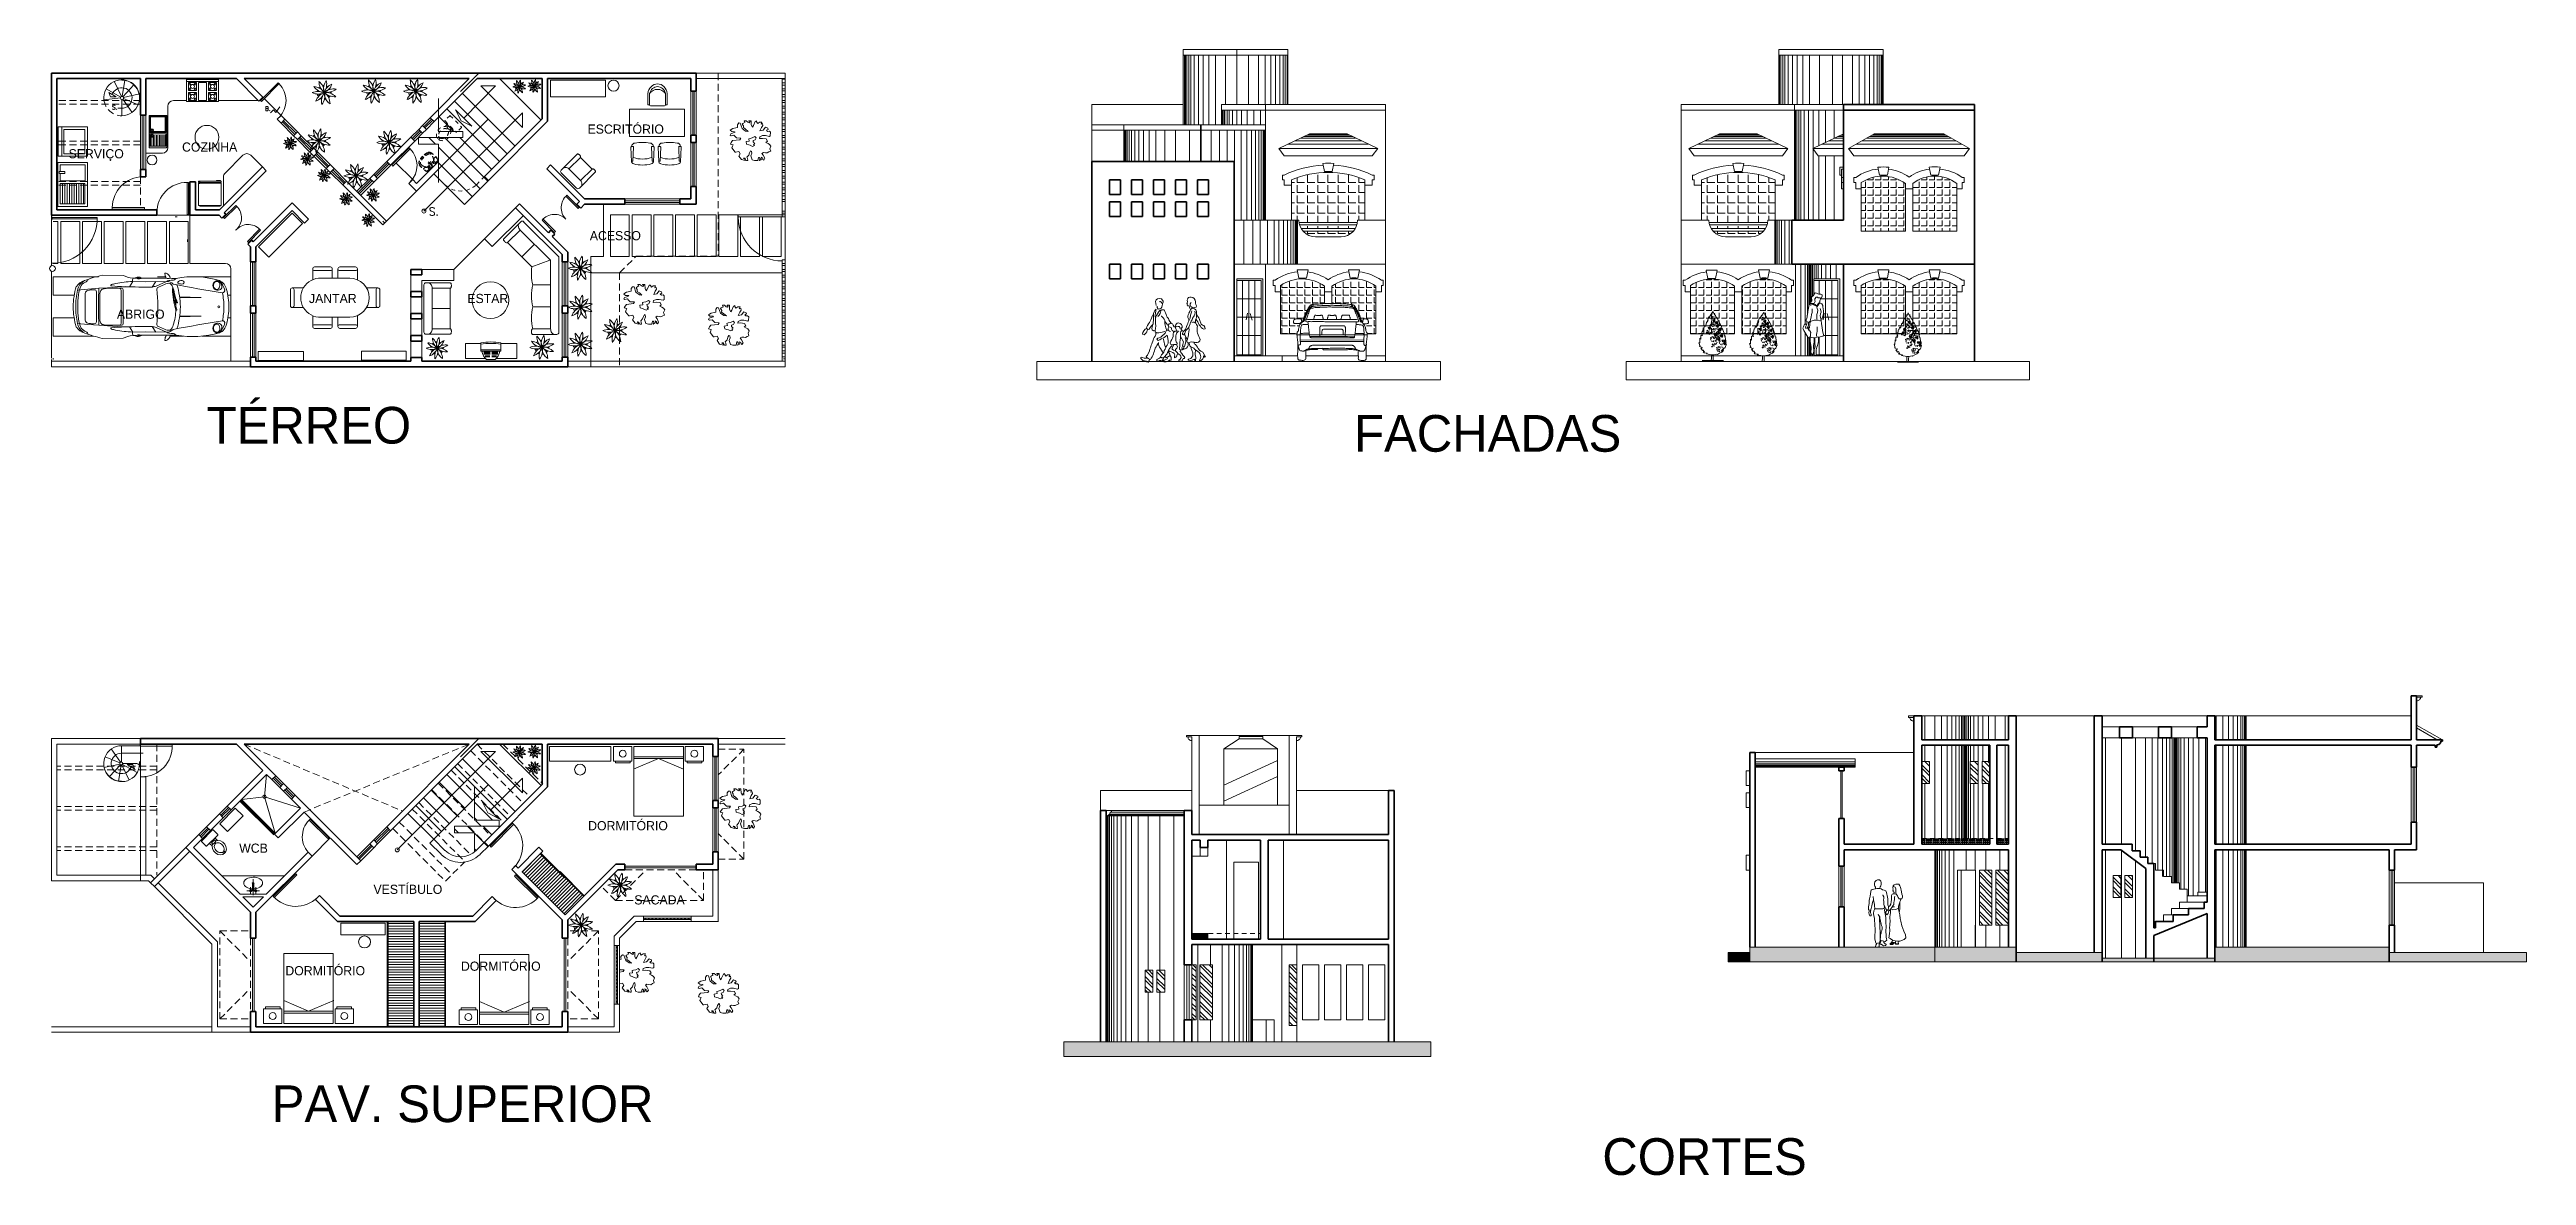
# Model space of a CAD drawing. Header units: millimetres. Extents: x 283.2 to 350.7, y 104.5 to 135.2.
import ezdxf

# ---------------------------------------------------------------- set-up
doc = ezdxf.new("R2010")
doc.units = ezdxf.units.MM
doc.linetypes.add('ACAD_ISO10W100', pattern=[18, 12, -3, 0, -3])
doc.linetypes.add('DASHED2', pattern=[9.525, 6.35, -3.175])
doc.layers.get('0').update_dxf_attribs({"lineweight": 0})
for name, color, linetype, lineweight in [('bajo', 5, 'Continuous', 13), ('carga', 6, 'Continuous', 35), ('closets', 7, 'Continuous', 0), ('ejes', 1, 'ACAD_ISO10W100', 0), ('muebles', 2, 'Continuous', 13), ('niveles', 40, 'Continuous', 0), ('nombres', 141, 'Continuous', 0), ('proyecciones', 202, 'DASHED2', 0), ('puertas y ventanas', 73, 'Continuous', 0), ('árboles', 74, 'Continuous', 0)]:
    doc.layers.add(name, color=color, linetype=linetype, lineweight=lineweight)
doc.styles.add('ROM103', font='romant.shx', dxfattribs={"height": 0.5})

msp = doc.modelspace()

# ---------------------------------------------------------------- texts
for s, height, p in [('ESCRITÓRIO', 0.25, (297.855, 132.936)), ('SERVIÇO', 0.25, (283.711, 132.264)), ('COZINHA', 0.25, (286.803, 132.447)), ('ACESSO', 0.25, (297.916, 130.032)), ('JANTAR', 0.25, (290.262, 128.32)), ('ESTAR', 0.25, (294.579, 128.32)), ('ABRIGO', 0.25, (285.027, 127.892)), ('TÉRREO', 1, (287.474, 124.491)), ('FACHADAS', 1, (318.745, 124.269)), ('DORMITÓRIO', 0.25, (297.871, 113.953)), ('WCB', 0.25, (288.361, 113.341)), ('VESTÍBULO', 0.25, (292.02, 112.22)), ('SACADA', 0.25, (299.128, 111.932)), ('DORMITÓRIO', 0.25, (289.619, 110.002)), ('DORMITÓRIO', 0.25, (294.404, 110.125)), ('PAV. SUPERIOR', 1, (289.248, 106.001)), ('CORTES', 1, (325.51, 104.562))]:
    msp.add_text(s, height=height).set_placement(p)
at = {"layer": 'nombres', "attachment_point": 2, "style": 'ROM103'}
for s, insert, char_height, width in [('S.', (284.969, 133.716), 0.1192, 0.2698), ('B.', (289.141, 133.677), 0.1192, 0.2698), ('S.', (293.665, 130.921), 0.2177, 1.2788)]:
    msp.add_mtext(s, dxfattribs=dict(at, insert=insert, char_height=char_height, width=width))

# ---------------------------------------------------------------- blocks, each defined once
blk = doc.blocks.new('b arbol17')
for p, q in [((-1.44, 0.94), (-1.52, 0.88)), ((-1.52, 0.88), (-1.4, 0.78)), ((-1.47, 0.62), (-1.51, 0.52)), ((-1.51, 0.52), (-1.44, 0.47)), ((-1.3, 0.68), (-1.47, 0.62)), ((-1.31, 1.01), (-1.44, 0.94)), ((-1.44, 0.47), (-1.24, 0.51)), ((-1.33, 0.1), (-1.43, -0.03)), ((-1.4, 0.78), (-1.18, 0.77)), ((-0.79, 0.16), (-1.33, 0.1)), ((-1.08, 1.06), (-1.31, 1.01)), ((-1.14, 0.74), (-1.3, 0.68)), ((-1.24, 0.51), (-1.17, 0.43)), ((-1.18, 0.77), (-1.14, 0.74)), ((-1.17, 0.43), (-1.03, 0.3)), ((-0.96, 1.09), (-1.08, 1.06)), ((-1.03, 0.3), (-0.71, 0.29)), ((-0.86, 1.43), (-0.97, 1.3)), ((-0.97, 1.3), (-0.97, 1.19)), ((-0.97, 1.19), (-0.96, 1.09)), ((-0.75, 1.41), (-0.86, 1.43)), ((-0.71, 0.29), (-0.79, 0.16)), ((-0.61, 1.01), (-0.75, 1.41)), ((-0.35, 0.82), (-0.61, 1.01)), ((-0.55, 1.4), (-0.6, 1.35)), ((-0.6, 1.35), (-0.51, 1.22)), ((-0.38, 1.49), (-0.55, 1.4)), ((-0.51, 1.22), (-0.52, 1.08)), ((-0.52, 1.08), (-0.35, 0.96)), ((-0.31, 1.6), (-0.46, 1.6)), ((-0.46, 1.6), (-0.43, 1.52)), ((-0.43, 1.52), (-0.38, 1.49)), ((-0.35, 0.96), (-0.16, 0.8)), ((-0.16, 0.8), (-0.35, 0.82)), ((-0.09, 0.07), (-0.32, 0.03)), ((-0.32, 0.03), (-0.28, -0.16)), ((-0.18, 1.49), (-0.31, 1.6)), ((-0.08, 1.45), (-0.18, 1.49)), ((-0.02, 0.27), (-0.12, 0.24)), ((-0.12, 0.24), (-0.09, 0.07)), ((0.07, 1.6), (-0.11, 1.6)), ((-0.11, 1.6), (-0.11, 1.56)), ((-0.11, 1.56), (-0.02, 1.53)), ((-0.02, 1.53), (-0.08, 1.45)), ((0.15, 0.3), (-0.02, 0.27)), ((0.08, 1.29), (0.07, 1.6)), ((0.17, 1.11), (0.08, 1.29)), ((0.34, 0.4), (0.15, 0.3)), ((0.24, 1.24), (0.17, 1.11)), ((0.21, 0.1), (0.37, 0.15)), ((0.23, 0), (0.21, 0.1)), ((0.34, -0.13), (0.23, 0)), ((0.38, 1.53), (0.24, 1.24)), ((0.44, 0.31), (0.34, 0.4)), ((0.37, 0.15), (0.44, 0.31)), ((0.47, 1.58), (0.38, 1.53)), ((0.48, 1.52), (0.47, 1.58)), ((0.56, 1.39), (0.48, 1.52)), ((0.7, 1.49), (0.56, 1.39)), ((0.69, 0.25), (0.72, 0.39)), ((0.91, 0.27), (0.69, 0.25)), ((0.87, 1.49), (0.7, 1.49)), ((0.72, 0.39), (0.93, 0.48)), ((0.73, 0.84), (0.85, 1.09)), ((0.97, 0.89), (0.73, 0.84)), ((0.81, 1.34), (0.87, 1.49)), ((0.92, 1.38), (0.81, 1.34)), ((0.85, 1.09), (0.94, 1.24)), ((1.21, 0.23), (0.91, 0.27)), ((0.94, 1.24), (0.92, 1.38)), ((0.93, 0.48), (1.14, 0.48)), ((1.15, 1.12), (0.97, 0.89)), ((1.14, 0.48), (1.45, 0.41)), ((1.33, 1.04), (1.15, 1.12)), ((1.18, -0.03), (1.3, 0.06)), ((1.3, 0.06), (1.21, 0.23)), ((1.22, 0.88), (1.34, 0.95)), ((1.31, 0.8), (1.22, 0.88)), ((1.44, 0.81), (1.31, 0.8)), ((1.34, 0.95), (1.33, 1.04)), ((1.52, 0.74), (1.44, 0.81)), ((1.45, 0.41), (1.51, 0.47)), ((1.51, 0.47), (1.52, 0.74)), ((-1.43, -0.03), (-1.5, -0.17)), ((-1.5, -0.17), (-1.3, -0.22)), ((-1.34, -0.31), (-1.39, -0.45)), ((-1.39, -0.45), (-1.14, -0.77)), ((-1.3, -0.22), (-1.34, -0.31)), ((-1.14, -0.77), (-1.09, -0.77)), ((-1.09, -0.77), (-0.85, -0.72)), ((-0.76, -0.89), (-0.86, -1.06)), ((-0.86, -1.06), (-0.67, -1.32)), ((-0.85, -0.72), (-0.76, -0.89)), ((-0.67, -1.32), (-0.38, -1.39)), ((-0.39, -1.33), (-0.51, -1.22)), ((-0.51, -1.22), (-0.39, -1.23)), ((-0.39, -1.23), (-0.35, -1.36)), ((-0.38, -1.39), (-0.39, -1.33)), ((-0.35, -1.36), (-0.28, -1.4)), ((-0.28, -0.16), (-0.12, -0.21)), ((-0.28, -1.4), (-0.19, -1.39)), ((-0.25, -1.14), (-0.11, -0.99)), ((-0.21, -1.25), (-0.25, -1.14)), ((-0.19, -1.39), (-0.21, -1.25)), ((-0.12, -0.21), (-0.01, -0.25)), ((-0.11, -0.99), (-0.05, -0.81)), ((-0.05, -0.81), (0.03, -0.67)), ((-0.01, -0.25), (0.17, -0.33)), ((0.03, -0.67), (0.09, -0.71)), ((0.11, -0.85), (0.04, -1.04)), ((0.04, -1.04), (0.14, -1.34)), ((0.09, -0.71), (0.11, -0.85)), ((0.14, -1.34), (0.33, -1.4)), ((0.17, -0.33), (0.33, -0.26)), ((0.25, -0.18), (0.34, -0.13)), ((0.33, -0.26), (0.25, -0.18)), ((0.33, -1.4), (0.58, -1.4)), ((0.58, -1.4), (0.63, -1.16)), ((0.63, -1.16), (0.68, -1.16)), ((0.68, -1.16), (0.76, -1.26)), ((0.76, -1.26), (0.68, -1.4)), ((0.68, -1.4), (0.81, -1.35)), ((0.81, -1.35), (0.86, -1.25)), ((0.86, -1.25), (0.83, -1.14)), ((0.83, -1.14), (0.93, -1.19)), ((0.88, -0.86), (0.99, -0.79)), ((0.98, -0.99), (0.88, -0.86)), ((0.93, -1.19), (0.94, -1.25)), ((0.94, -1.25), (0.94, -1.31)), ((0.94, -1.31), (1.01, -1.36)), ((1.1, -1.23), (0.98, -0.99)), ((0.99, -0.79), (1.14, -0.81)), ((1.01, -1.36), (1.1, -1.23)), ((1.14, -0.81), (1.27, -0.83)), ((1.34, -0.11), (1.18, -0.03)), ((1.27, -0.83), (1.41, -0.75)), ((1.46, -0.18), (1.34, -0.11)), ((1.41, -0.75), (1.54, -0.7)), ((1.56, -0.31), (1.46, -0.18)), ((1.48, -0.51), (1.56, -0.31)), ((1.54, -0.7), (1.48, -0.51))]:
    blk.add_line(p, q)
blk = doc.blocks.new('b cama7')
at = {"linetype": 'ByBlock'}
for p, q in [((0.5, 0), (0, 0)), ((0, 0), (0, -0.4)), ((0.5, -0.4), (0.5, 0)), ((0.55, 0), (1.9, 0)), ((0.55, 0), (1.32, 0)), ((0.55, -1.853), (0.55, 0)), ((1.32, 0), (1.9, 0)), ((1.9, 0), (1.9, -1.903)), ((2.45, 0), (1.95, 0)), ((1.95, 0), (2.35, 0)), ((1.95, 0), (1.95, -0.4)), ((2.45, -0.4), (2.45, 0)), ((0, -0.4), (0.5, -0.4)), ((0, -0.4), (0.05, -0.4)), ((0.05, -0.4), (0.05, -0.45)), ((0.05, -0.45), (0.45, -0.45)), ((0.45, -0.45), (0.45, -0.4)), ((1.225, -0.335), (0.538, -0.624)), ((1.32, -0.283), (0.55, -0.283)), ((0.55, -0.335), (1.9, -0.335)), ((1.32, -0.335), (0.55, -0.335)), ((1.225, -0.335), (1.9, -0.624)), ((1.9, -0.283), (1.32, -0.283)), ((1.9, -0.335), (1.32, -0.335)), ((1.95, -0.4), (2.45, -0.4)), ((1.95, -0.4), (2, -0.4)), ((2, -0.4), (2, -0.45)), ((2, -0.45), (2.4, -0.45)), ((2.4, -0.45), (2.4, -0.4)), ((0.55, -1.853), (0.55, -1.903)), ((1.9, -1.903), (0.55, -1.903))]:
    blk.add_line(p, q, dxfattribs=at)
for centre in [(0.25, -0.2), (2.2, -0.2)]:
    blk.add_circle(centre, 0.0935, dxfattribs=at)
blk = doc.blocks.new('b arbol27')
at = {"linetype": 'Continuous'}
for p, q in [((-1.09, 2.45), (-1.28, 2.47)), ((-1.28, 2.47), (-1.28, 2.09)), ((-1.09, 2.65), (-1.18, 2.54)), ((-1.18, 2.54), (-1.09, 2.45)), ((-1.15, 2.88), (-1.17, 2.67)), ((-1.17, 2.67), (-1.09, 2.65)), ((-1.08, 2.84), (-1.15, 2.88)), ((-1.02, 3.22), (-1.08, 2.84)), ((-0.98, 3.18), (-1.02, 3.22)), ((-0.92, 3.38), (-0.98, 3.18)), ((-0.85, 3.44), (-0.92, 3.38)), ((-0.82, 3.35), (-0.85, 3.44)), ((-0.69, 3.83), (-0.82, 3.35)), ((-0.7, 2.77), (-0.73, 2.68)), ((-0.73, 2.68), (-0.64, 2.69)), ((-0.64, 2.69), (-0.7, 2.77)), ((-0.66, 3.76), (-0.69, 3.83)), ((-0.55, 3.93), (-0.66, 3.76)), ((-0.6, 2.97), (-0.66, 2.92)), ((-0.66, 2.92), (-0.64, 2.87)), ((-0.64, 2.87), (-0.59, 2.93)), ((-0.47, 4.34), (-0.61, 3.89)), ((-0.61, 3.89), (-0.55, 3.93)), ((-0.59, 2.93), (-0.6, 2.97)), ((-0.54, 2.87), (-0.58, 2.73)), ((-0.58, 2.73), (-0.38, 2.8)), ((-0.47, 3.07), (-0.54, 3.23)), ((-0.54, 3.23), (-0.45, 3.23)), ((-0.41, 2.93), (-0.54, 2.87)), ((-0.53, 2.68), (-0.41, 2.57)), ((-0.44, 4.23), (-0.47, 4.34)), ((-0.45, 3.23), (-0.47, 3.07)), ((-0.25, 4.56), (-0.44, 4.23)), ((-0.41, 3.48), (-0.29, 3.38)), ((-0.41, 2.57), (-0.28, 2.79)), ((-0.39, 3.34), (-0.4, 3.25)), ((-0.4, 3.25), (-0.28, 3.21)), ((-0.39, 3), (-0.4, 3.15)), ((-0.4, 3.15), (-0.3, 3.14)), ((-0.28, 3.21), (-0.39, 3.34)), ((-0.3, 3.14), (-0.39, 3)), ((-0.28, 3.6), (-0.31, 3.52)), ((-0.31, 3.52), (-0.22, 3.53)), ((-0.29, 3.38), (-0.16, 3.59)), ((-0.22, 3.53), (-0.28, 3.6)), ((-0.24, 4.16), (-0.26, 4.07)), ((-0.26, 4.07), (-0.17, 4.08)), ((-0.16, 4.55), (-0.25, 4.56)), ((-0.17, 4.08), (-0.24, 4.16)), ((-0.19, 3.81), (-0.24, 3.76)), ((-0.24, 3.76), (-0.22, 3.71)), ((0.01, 3.16), (-0.24, 3.03)), ((-0.22, 3.71), (-0.17, 3.76)), ((-0.14, 4.36), (-0.2, 4.31)), ((-0.2, 4.31), (-0.17, 4.27)), ((-0.13, 4.7), (-0.19, 4.7)), ((-0.19, 4.7), (-0.16, 4.55)), ((-0.17, 3.76), (-0.19, 3.81)), ((-0.19, 2.93), (-0.14, 2.76)), ((-0.17, 4.27), (-0.13, 4.32)), ((-0.13, 3.71), (-0.17, 3.57)), ((-0.17, 3.57), (0.04, 3.63)), ((-0.13, 4.32), (-0.14, 4.36)), ((-0.14, 2.76), (0.11, 2.88)), ((-0.07, 4.86), (-0.13, 4.7)), ((0.01, 3.76), (-0.13, 3.71)), ((-0.08, 4.27), (-0.12, 4.12)), ((-0.12, 4.12), (0.09, 4.19)), ((-0.1, 3.42), (-0.12, 3.33)), ((-0.12, 3.33), (-0.04, 3.34)), ((-0.03, 3.82), (-0.1, 3.99)), ((-0.1, 3.99), (-0.01, 3.99)), ((-0.04, 3.34), (-0.1, 3.42)), ((0.06, 4.32), (-0.08, 4.27)), ((0, 4.64), (-0.07, 4.86)), ((-0.07, 2.97), (0.01, 3.16)), ((0, 3.62), (-0.06, 3.57)), ((-0.06, 3.57), (-0.04, 3.52)), ((-0.04, 3.52), (0.01, 3.58)), ((-0.01, 3.99), (-0.03, 3.82)), ((0.12, 4.64), (0, 4.64)), ((0.01, 3.58), (0, 3.62)), ((0.06, 3.52), (0.02, 3.38)), ((0.02, 3.38), (0.23, 3.44)), ((0.05, 4.09), (0.04, 4)), ((0.04, 4), (0.16, 3.96)), ((0.05, 3.76), (0.04, 3.9)), ((0.04, 3.9), (0.14, 3.9)), ((0.11, 2.39), (0.04, 2.56)), ((0.04, 2.56), (0.13, 2.56)), ((0.16, 3.96), (0.05, 4.09)), ((0.14, 3.9), (0.05, 3.76)), ((0.06, 4.55), (0.12, 4.64)), ((0.18, 4.43), (0.06, 4.55)), ((0.2, 3.58), (0.06, 3.52)), ((0.06, 2.63), (0.13, 2.74)), ((0.08, 3.12), (0.16, 2.95)), ((0.37, 3.1), (0.08, 3.12)), ((0.13, 2.56), (0.11, 2.39)), ((0.22, 3.6), (0.15, 3.77)), ((0.15, 3.77), (0.24, 3.77)), ((0.22, 4.26), (0.18, 4.43)), ((0.2, 2.66), (0.18, 2.57)), ((0.18, 2.57), (0.31, 2.53)), ((0.2, 2.33), (0.18, 2.47)), ((0.18, 2.47), (0.29, 2.47)), ((0.31, 2.53), (0.2, 2.66)), ((0.29, 2.47), (0.2, 2.33)), ((0.31, 4.26), (0.22, 4.26)), ((0.24, 3.77), (0.22, 3.6)), ((0.24, 3.44), (0.34, 3.44)), ((0.31, 3.27), (0.24, 3.44)), ((0.36, 2.65), (0.24, 2.78)), ((0.31, 3.87), (0.29, 3.78)), ((0.29, 3.78), (0.42, 3.74)), ((0.31, 3.54), (0.29, 3.68)), ((0.29, 3.68), (0.4, 3.68)), ((0.5, 3.8), (0.31, 4.26)), ((0.42, 3.74), (0.31, 3.87)), ((0.4, 3.68), (0.31, 3.54)), ((0.34, 3.44), (0.31, 3.27)), ((0.47, 2.88), (0.36, 2.86)), ((0.36, 2.86), (0.36, 2.65)), ((0.42, 2.46), (0.36, 2.41)), ((0.4, 3.54), (0.39, 3.45)), ((0.39, 3.45), (0.51, 3.41)), ((0.4, 3.21), (0.39, 3.35)), ((0.39, 3.35), (0.49, 3.35)), ((0.41, 2.63), (0.39, 2.54)), ((0.39, 2.54), (0.48, 2.55)), ((0.51, 3.41), (0.4, 3.54)), ((0.49, 3.35), (0.4, 3.21)), ((0.41, 3.06), (0.47, 2.88)), ((0.48, 2.55), (0.41, 2.63)), ((0.43, 2.42), (0.42, 2.46)), ((0.51, 2.83), (0.45, 2.78)), ((0.45, 2.78), (0.48, 2.73)), ((0.48, 3.93), (0.5, 3.8)), ((0.69, 3.52), (0.48, 3.93)), ((0.48, 2.73), (0.52, 2.79)), ((0.56, 2.94), (0.49, 3.11)), ((0.49, 3.11), (0.59, 3.11)), ((0.52, 2.79), (0.51, 2.83)), ((0.57, 2.73), (0.53, 2.59)), ((0.53, 2.59), (0.74, 2.66)), ((0.59, 3.11), (0.56, 2.94)), ((0.57, 3.44), (0.69, 3.52)), ((0.64, 3.42), (0.57, 3.44)), ((0.71, 2.79), (0.57, 2.73)), ((0.73, 3.44), (0.64, 3.42)), ((0.65, 3.21), (0.64, 3.12)), ((0.64, 3.12), (0.76, 3.08)), ((0.65, 2.88), (0.64, 3.02)), ((0.64, 3.02), (0.74, 3.02)), ((0.76, 3.08), (0.65, 3.21)), ((0.74, 3.02), (0.65, 2.88)), ((0.72, 2.31), (0.65, 2.48)), ((0.65, 2.48), (0.75, 2.48)), ((0.75, 2.48), (0.72, 2.31)), ((0.85, 3.05), (0.73, 3.44)), ((0.81, 2.58), (0.79, 2.5)), ((0.79, 2.5), (0.92, 2.45)), ((0.92, 2.45), (0.81, 2.58)), ((1.04, 2.69), (0.85, 3.18)), ((0.85, 3.18), (0.85, 3.05)), ((0.99, 2.69), (1.04, 2.69)), ((1.08, 2.39), (0.99, 2.69)), ((-1.46, 1.75), (-1.34, 1.4)), ((-1.37, 1.72), (-1.46, 1.75)), ((-1.43, 1.4), (-1.18, 1.27)), ((-1.34, 1.4), (-1.43, 1.4)), ((-1.36, 2.19), (-1.37, 1.72)), ((-1.28, 2.09), (-1.36, 2.19)), ((-1.18, 1.16), (-1.27, 1.21)), ((-1.27, 1.21), (-1.11, 0.97)), ((-1.18, 1.27), (-1.12, 1.31)), ((-1.12, 1.31), (-1.18, 1.16)), ((-1.11, 0.97), (-1.04, 1.02)), ((-1.04, 1.02), (-0.9, 0.8)), ((-0.9, 0.8), (-1.02, 0.84)), ((-1.02, 0.84), (-0.95, 0.76)), ((-0.95, 0.76), (-0.63, 0.71)), ((-0.63, 0.71), (-0.71, 0.65)), ((-0.71, 0.65), (-0.2, 0.56)), ((-0.11, 2.36), (-0.36, 2.23)), ((-0.36, 2.23), (-0.2, 2.17)), ((-0.31, 2.12), (-0.26, 1.95)), ((-0.2, 0.25), (-0.25, -0.04)), ((0, 1.93), (-0.23, 1.87)), ((-0.19, 1.42), (-0.22, 1.33)), ((-0.22, 1.33), (-0.13, 1.35)), ((-0.2, 2.17), (-0.11, 2.36)), ((-0.2, 0.56), (-0.2, 0.25)), ((-0.2, 0.56), (-0.02, 0.56)), ((-0.13, 1.35), (-0.19, 1.42)), ((-0.09, 1.63), (-0.15, 1.58)), ((-0.15, 1.58), (-0.13, 1.53)), ((-0.13, 1.53), (-0.08, 1.58)), ((-0.08, 1.58), (-0.09, 1.63)), ((-0.03, 1.53), (-0.07, 1.39)), ((-0.07, 1.39), (0.13, 1.45)), ((-0.06, 1.83), (0, 1.93)), ((0.25, 2.3), (-0.05, 2.32)), ((-0.05, 2.32), (0.03, 2.14)), ((-0.02, 0.56), (-0.04, 0.29)), ((-0.04, 0.29), (-0.04, 0.05)), ((-0.04, 0.05), (-0.03, -0.04)), ((0.11, 1.58), (-0.03, 1.53)), ((-0.02, 0.56), (0.32, 0.61)), ((0.03, 2.14), (0.25, 2.3)), ((0.09, 1.69), (0.2, 1.58)), ((0.23, 1.85), (0.12, 1.98)), ((0.2, 1.58), (0.34, 1.8)), ((0.35, 2.08), (0.23, 2.06)), ((0.23, 2.06), (0.23, 1.85)), ((0.5, 1.37), (0.25, 1.24)), ((0.28, 2.25), (0.35, 2.08)), ((0.32, 2.26), (0.29, 2.17)), ((0.29, 2.17), (0.38, 2.18)), ((0.6, 1.09), (0.3, 1.14)), ((0.3, 1.14), (0.35, 0.97)), ((0.38, 2.18), (0.32, 2.26)), ((0.32, 0.61), (0.37, 0.58)), ((0.35, 0.97), (0.6, 1.09)), ((0.36, 2.41), (0.38, 2.36)), ((0.37, 0.58), (0.57, 0.71)), ((0.38, 2.36), (0.43, 2.42)), ((0.45, 1.95), (0.38, 2.12)), ((0.38, 2.12), (0.48, 2.12)), ((0.62, 0.94), (0.39, 0.88)), ((0.42, 1.18), (0.5, 1.37)), ((0.48, 2.36), (0.44, 2.22)), ((0.44, 2.22), (0.64, 2.29)), ((0.48, 2.12), (0.45, 1.95)), ((0.62, 2.42), (0.48, 2.36)), ((0.5, 1.92), (0.67, 1.86)), ((0.54, 2.22), (0.53, 2.13)), ((0.53, 2.13), (0.65, 2.09)), ((0.54, 1.89), (0.53, 2.04)), ((0.53, 2.04), (0.63, 2.03)), ((0.65, 2.09), (0.54, 2.22)), ((0.63, 2.03), (0.54, 1.89)), ((0.55, 1.82), (0.6, 1.65)), ((0.55, 0.84), (0.62, 0.94)), ((0.57, 1.33), (0.65, 1.16)), ((0.87, 1.31), (0.57, 1.33)), ((0.57, 0.71), (0.79, 0.8)), ((0.87, 1.62), (0.63, 1.56)), ((0.85, 0.86), (0.74, 0.99)), ((0.79, 2.4), (0.9, 2.39)), ((0.81, 2.25), (0.79, 2.4)), ((0.79, 0.8), (0.97, 0.97)), ((0.8, 1.52), (0.87, 1.62)), ((0.9, 2.39), (0.81, 2.25)), ((1.12, 1.99), (0.82, 2.01)), ((0.82, 2.01), (0.9, 1.84)), ((0.97, 1.09), (0.85, 1.07)), ((0.85, 1.07), (0.85, 0.86)), ((0.9, 1.84), (1.12, 1.99)), ((0.9, 1.26), (0.97, 1.09)), ((0.91, 1.01), (0.99, 1.19)), ((0.97, 0.97), (0.91, 1.01)), ((0.98, 1.67), (1.15, 1.94)), ((1.1, 1.54), (0.98, 1.67)), ((0.99, 1.19), (1.14, 1.29)), ((1.13, 2.41), (1.08, 2.39)), ((1.22, 1.77), (1.1, 1.75)), ((1.1, 1.75), (1.1, 1.54)), ((1.16, 1.98), (1.13, 2.41)), ((1.14, 1.29), (1.26, 1.62)), ((1.15, 1.94), (1.22, 1.77)), ((1.2, 2), (1.16, 1.98)), ((1.17, 1.6), (1.2, 2)), ((1.26, 1.62), (1.17, 1.6))]:
    blk.add_line(p, q, dxfattribs=at)
at = {"linetype": 'ByBlock'}
for p, q in [((-1.13, -0.02), (0.96, -0.02)), ((-0.46, -0.02), (0.41, -0.02))]:
    blk.add_line(p, q, dxfattribs=at)
blk = doc.blocks.new('b familia1')
for p, q in [((-0.334, 1.302), (-0.318, 1.352)), ((-0.318, 1.352), (-0.298, 1.39)), ((-0.298, 1.39), (-0.261, 1.422)), ((-0.286, 1.628), (-0.271, 1.674)), ((-0.286, 1.628), (-0.281, 1.577)), ((-0.281, 1.577), (-0.266, 1.526)), ((-0.268, 1.384), (-0.277, 1.308)), ((-0.271, 1.674), (-0.234, 1.706)), ((-0.261, 1.422), (-0.268, 1.384)), ((-0.236, 1.466), (-0.241, 1.502)), ((-0.209, 1.428), (-0.236, 1.466)), ((-0.234, 1.706), (-0.179, 1.716)), ((-0.173, 1.433), (-0.209, 1.428)), ((-0.193, 1.346), (-0.157, 1.397)), ((-0.154, 1.633), (-0.189, 1.628)), ((-0.157, 1.397), (-0.189, 1.359)), ((-0.179, 1.716), (-0.128, 1.713)), ((-0.136, 1.447), (-0.173, 1.433)), ((-0.157, 1.397), (-0.12, 1.409)), ((-0.12, 1.403), (-0.157, 1.397)), ((-0.124, 1.614), (-0.154, 1.633)), ((-0.147, 1.346), (-0.131, 1.384)), ((-0.111, 1.485), (-0.136, 1.447)), ((-0.131, 1.384), (-0.127, 1.403)), ((-0.128, 1.713), (-0.079, 1.652)), ((-0.1, 1.578), (-0.124, 1.614)), ((-0.12, 1.409), (-0.043, 1.409)), ((-0.105, 1.528), (-0.111, 1.485)), ((-0.1, 1.564), (-0.105, 1.528)), ((-0.079, 1.616), (-0.1, 1.578)), ((-0.079, 1.652), (-0.079, 1.616)), ((-0.043, 1.409), (-0.022, 1.371)), ((-0.022, 1.371), (-0.002, 1.334)), ((0.566, 1.6), (0.581, 1.651)), ((0.581, 1.595), (0.566, 1.6)), ((0.573, 1.698), (0.585, 1.734)), ((0.581, 1.651), (0.573, 1.698)), ((0.577, 1.563), (0.581, 1.595)), ((0.589, 1.545), (0.577, 1.563)), ((0.583, 1.734), (0.604, 1.772)), ((0.635, 1.545), (0.589, 1.545)), ((0.604, 1.772), (0.64, 1.785)), ((0.655, 1.392), (0.63, 1.343)), ((0.654, 1.476), (0.635, 1.545)), ((0.64, 1.785), (0.681, 1.785)), ((0.672, 1.452), (0.655, 1.392)), ((0.656, 1.602), (0.687, 1.635)), ((0.656, 1.564), (0.656, 1.602)), ((0.681, 1.528), (0.656, 1.564)), ((0.708, 1.477), (0.672, 1.452)), ((0.681, 1.785), (0.724, 1.777)), ((0.718, 1.502), (0.681, 1.528)), ((0.703, 1.378), (0.681, 1.291)), ((0.713, 1.414), (0.703, 1.378)), ((0.745, 1.485), (0.708, 1.477)), ((0.754, 1.496), (0.718, 1.502)), ((0.724, 1.777), (0.765, 1.747)), ((0.781, 1.471), (0.745, 1.485)), ((0.792, 1.502), (0.754, 1.496)), ((0.765, 1.747), (0.786, 1.709)), ((0.817, 1.441), (0.781, 1.471)), ((0.786, 1.709), (0.802, 1.665)), ((0.828, 1.515), (0.792, 1.502)), ((0.802, 1.365), (0.792, 1.403)), ((0.797, 1.321), (0.802, 1.365)), ((0.802, 1.665), (0.802, 1.627)), ((0.802, 1.627), (0.813, 1.591)), ((0.813, 1.591), (0.828, 1.553)), ((0.833, 1.403), (0.817, 1.441)), ((0.828, 1.553), (0.828, 1.515)), ((0.843, 1.327), (0.833, 1.403)), ((-0.601, 0.771), (-0.608, 0.733)), ((-0.608, 0.733), (-0.565, 0.714)), ((-0.576, 0.82), (-0.601, 0.771)), ((-0.544, 0.864), (-0.576, 0.82)), ((-0.565, 0.714), (-0.519, 0.758)), ((-0.508, 0.889), (-0.544, 0.864)), ((-0.519, 0.758), (-0.499, 0.796)), ((-0.502, 0.933), (-0.512, 0.895)), ((-0.512, 0.895), (-0.475, 0.852)), ((-0.48, 0.971), (-0.502, 0.933)), ((-0.499, 0.796), (-0.487, 0.832)), ((-0.455, 1.015), (-0.48, 0.971)), ((-0.475, 0.852), (-0.439, 0.876)), ((-0.434, 1.053), (-0.455, 1.015)), ((-0.439, 0.876), (-0.407, 0.92)), ((-0.413, 1.089), (-0.434, 1.053)), ((-0.398, 1.127), (-0.413, 1.089)), ((-0.407, 0.92), (-0.377, 0.964)), ((-0.382, 1.177), (-0.398, 1.127)), ((-0.366, 1.228), (-0.382, 1.177)), ((-0.377, 0.964), (-0.341, 1.002)), ((-0.35, 1.264), (-0.366, 1.228)), ((-0.361, 0.89), (-0.355, 0.933)), ((-0.355, 0.852), (-0.361, 0.89)), ((-0.355, 0.933), (-0.345, 0.971)), ((-0.318, 0.833), (-0.355, 0.852)), ((-0.345, 0.971), (-0.334, 1.021)), ((-0.334, 1.264), (-0.334, 1.302)), ((-0.325, 1.22), (-0.334, 1.264)), ((-0.334, 1.065), (-0.329, 1.108)), ((-0.334, 1.021), (-0.334, 1.065)), ((-0.329, 1.108), (-0.325, 1.146)), ((-0.325, 1.146), (-0.325, 1.22)), ((-0.282, 0.84), (-0.318, 0.833)), ((-0.293, 0.652), (-0.268, 0.69)), ((-0.277, 1.308), (-0.282, 1.272)), ((-0.282, 1.272), (-0.282, 1.234)), ((-0.282, 1.234), (-0.27, 1.184)), ((-0.272, 1.171), (-0.261, 1.215)), ((-0.272, 1.097), (-0.272, 1.171)), ((-0.268, 1.059), (-0.272, 1.097)), ((-0.268, 1.021), (-0.268, 1.059)), ((-0.261, 0.977), (-0.268, 1.021)), ((-0.268, 0.846), (-0.261, 0.89)), ((-0.268, 0.808), (-0.268, 0.846)), ((-0.23, 0.777), (-0.268, 0.808)), ((-0.268, 0.69), (-0.249, 0.732)), ((-0.261, 1.215), (-0.246, 1.253)), ((-0.261, 0.89), (-0.261, 0.977)), ((-0.249, 0.732), (-0.249, 0.768)), ((-0.246, 1.253), (-0.225, 1.296)), ((-0.168, 0.783), (-0.23, 0.777)), ((-0.225, 1.296), (-0.193, 1.346)), ((-0.215, 1.228), (-0.179, 1.264)), ((-0.179, 1.264), (-0.152, 1.308)), ((-0.12, 0.796), (-0.168, 0.783)), ((-0.152, 1.308), (-0.147, 1.346)), ((-0.111, 1.234), (-0.12, 1.239)), ((-0.079, 0.802), (-0.12, 0.796)), ((-0.063, 1.196), (-0.111, 1.234)), ((-0.063, 0.709), (-0.105, 0.665)), ((-0.043, 0.814), (-0.079, 0.802)), ((-0.038, 1.158), (-0.063, 1.196)), ((-0.032, 0.745), (-0.063, 0.709)), ((-0.002, 0.821), (-0.043, 0.814)), ((-0.017, 1.122), (-0.038, 1.158)), ((0.005, 0.783), (-0.032, 0.745)), ((-0.017, 1.122), (-0.017, 1.084)), ((-0.002, 1.084), (-0.017, 1.122)), ((-0.017, 1.084), (-0.011, 1.045)), ((-0.017, 0.658), (0.019, 0.69)), ((-0.011, 1.045), (-0.002, 0.996)), ((-0.002, 1.334), (0.014, 1.291)), ((0.03, 1.045), (-0.002, 1.084)), ((-0.002, 0.996), (0.005, 0.958)), ((0.005, 0.958), (0.014, 0.92)), ((0.019, 0.821), (0.005, 0.783)), ((0.014, 1.291), (0.025, 1.253)), ((0.014, 0.92), (0.035, 0.884)), ((0.041, 0.859), (0.019, 0.821)), ((0.019, 0.69), (0.057, 0.726)), ((0.025, 1.253), (0.046, 1.215)), ((0.062, 1.009), (0.03, 1.045)), ((0.035, 0.884), (0.035, 0.876)), ((0.078, 0.865), (0.041, 0.859)), ((0.046, 1.215), (0.078, 1.177)), ((0.057, 0.726), (0.071, 0.682)), ((0.071, 0.682), (0.092, 0.585)), ((0.078, 1.177), (0.093, 1.141)), ((0.078, 0.99), (0.103, 1.034)), ((0.087, 0.952), (0.078, 0.99)), ((0.098, 0.952), (0.078, 0.914)), ((0.078, 0.914), (0.086, 0.873)), ((0.086, 0.873), (0.112, 0.846)), ((0.135, 0.947), (0.087, 0.952)), ((0.093, 1.141), (0.124, 1.097)), ((0.103, 1.034), (0.15, 1.045)), ((0.114, 0.84), (0.15, 0.833)), ((0.124, 1.097), (0.16, 1.059)), ((0.171, 0.933), (0.135, 0.947)), ((0.15, 1.045), (0.196, 1.04)), ((0.16, 1.059), (0.166, 1.053)), ((0.176, 0.895), (0.171, 0.933)), ((0.196, 0.859), (0.176, 0.895)), ((0.196, 1.04), (0.212, 1.002)), ((0.244, 0.827), (0.196, 0.859)), ((0.212, 1.002), (0.244, 0.964)), ((0.223, 0.696), (0.212, 0.652)), ((0.233, 0.808), (0.223, 0.77)), ((0.223, 0.77), (0.223, 0.696)), ((0.269, 0.84), (0.233, 0.808)), ((0.244, 0.964), (0.276, 0.958)), ((0.317, 0.84), (0.269, 0.84)), ((0.291, 1.026), (0.28, 0.99)), ((0.28, 0.99), (0.299, 0.966)), ((0.291, 0.971), (0.28, 0.933)), ((0.28, 0.933), (0.299, 0.886)), ((0.322, 1.065), (0.291, 1.026)), ((0.299, 0.966), (0.355, 0.977)), ((0.299, 0.886), (0.323, 0.855)), ((0.306, 0.753), (0.301, 0.715)), ((0.301, 0.715), (0.301, 0.627)), ((0.312, 0.789), (0.306, 0.753)), ((0.344, 0.827), (0.312, 0.789)), ((0.358, 1.07), (0.322, 1.065)), ((0.323, 0.855), (0.363, 0.846)), ((0.353, 0.977), (0.39, 0.971)), ((0.401, 1.059), (0.358, 1.07)), ((0.363, 0.846), (0.377, 0.825)), ((0.39, 0.971), (0.401, 0.933)), ((0.437, 1.026), (0.401, 1.059)), ((0.401, 0.933), (0.437, 0.939)), ((0.431, 0.84), (0.426, 0.802)), ((0.426, 0.802), (0.426, 0.715)), ((0.426, 0.715), (0.431, 0.671)), ((0.429, 0.703), (0.513, 0.557)), ((0.431, 0.914), (0.458, 0.952)), ((0.458, 0.876), (0.431, 0.914)), ((0.467, 0.871), (0.431, 0.84)), ((0.458, 0.99), (0.437, 1.026)), ((0.458, 0.952), (0.458, 0.99)), ((0.505, 0.852), (0.467, 0.871)), ((0.478, 0.796), (0.474, 0.758)), ((0.474, 0.758), (0.51, 0.753)), ((0.494, 0.833), (0.478, 0.796)), ((0.531, 0.871), (0.494, 0.833)), ((0.51, 0.753), (0.542, 0.796)), ((0.556, 0.909), (0.531, 0.871)), ((0.556, 0.734), (0.531, 0.764)), ((0.542, 0.796), (0.556, 0.833)), ((0.572, 0.947), (0.556, 0.909)), ((0.556, 0.833), (0.567, 0.871)), ((0.572, 0.69), (0.556, 0.734)), ((0.567, 0.871), (0.599, 0.909)), ((0.583, 0.983), (0.572, 0.947)), ((0.599, 0.652), (0.572, 0.69)), ((0.599, 1.026), (0.583, 0.983)), ((0.633, 0.949), (0.597, 0.905)), ((0.615, 1.065), (0.599, 1.026)), ((0.615, 1.302), (0.604, 1.264)), ((0.604, 1.264), (0.608, 1.228)), ((0.608, 1.228), (0.633, 1.178)), ((0.629, 1.34), (0.615, 1.302)), ((0.624, 1.103), (0.615, 1.065)), ((0.64, 1.141), (0.624, 1.103)), ((0.635, 0.709), (0.624, 0.671)), ((0.633, 1.178), (0.636, 1.134)), ((0.672, 1.059), (0.633, 0.949)), ((0.64, 0.753), (0.635, 0.709)), ((0.656, 1.177), (0.64, 1.141)), ((0.645, 0.977), (0.64, 0.939)), ((0.64, 0.939), (0.651, 0.903)), ((0.645, 0.789), (0.64, 0.753)), ((0.651, 0.827), (0.645, 0.789)), ((0.651, 0.903), (0.651, 0.827)), ((0.672, 1.215), (0.656, 1.177)), ((0.681, 1.291), (0.672, 1.215)), ((0.672, 1.059), (0.687, 1.097)), ((0.687, 1.097), (0.697, 1.133)), ((0.697, 1.133), (0.724, 1.171)), ((0.749, 1.103), (0.718, 1.097)), ((0.724, 1.171), (0.733, 1.209)), ((0.733, 1.209), (0.76, 1.247)), ((0.786, 1.103), (0.749, 1.103)), ((0.76, 1.247), (0.781, 1.283)), ((0.781, 1.283), (0.797, 1.321)), ((0.828, 1.084), (0.786, 1.103)), ((0.817, 1.133), (0.822, 1.171)), ((0.822, 1.089), (0.817, 1.133)), ((0.822, 1.171), (0.833, 1.209)), ((0.854, 1.045), (0.828, 1.084)), ((0.833, 1.209), (0.843, 1.247)), ((0.854, 1.158), (0.838, 1.177)), ((0.879, 1.264), (0.842, 1.329)), ((0.843, 1.247), (0.843, 1.327)), ((0.879, 1.122), (0.854, 1.158)), ((0.874, 1.002), (0.854, 1.045)), ((0.87, 0.928), (0.874, 0.964)), ((0.87, 0.884), (0.87, 0.928)), ((0.879, 0.846), (0.87, 0.884)), ((0.874, 0.964), (0.874, 1.002)), ((0.879, 1.264), (0.906, 1.228)), ((0.906, 1.078), (0.879, 1.122)), ((0.885, 0.808), (0.879, 0.846)), ((0.901, 0.764), (0.885, 0.808)), ((0.922, 0.72), (0.901, 0.764)), ((0.906, 1.228), (0.931, 1.184)), ((0.922, 1.04), (0.906, 1.078)), ((0.963, 1.002), (0.922, 1.04)), ((0.947, 0.682), (0.922, 0.72)), ((0.931, 1.184), (0.972, 1.061)), ((0.968, 0.639), (0.947, 0.682)), ((0.984, 0.964), (0.963, 1.002)), ((0.972, 1.061), (1.014, 1.031)), ((1.02, 0.939), (0.984, 0.964)), ((1.011, 1.034), (1.047, 1.021)), ((1.057, 0.928), (1.02, 0.939)), ((1.047, 1.021), (1.077, 0.977)), ((1.093, 0.939), (1.057, 0.928)), ((1.077, 0.977), (1.093, 0.939)), ((-0.635, 0.096), (-0.618, 0.106)), ((-0.629, 0.064), (-0.635, 0.096)), ((-0.576, 0.016), (-0.629, 0.064)), ((-0.618, 0.106), (-0.586, 0.096)), ((-0.586, 0.096), (-0.541, 0.077)), ((-0.479, -0.004), (-0.576, 0.016)), ((-0.541, 0.077), (-0.492, 0.077)), ((-0.492, 0.077), (-0.476, 0.09)), ((-0.459, 0.164), (-0.487, 0.121)), ((-0.487, 0.121), (-0.469, 0.095)), ((-0.434, 0.07), (-0.47, 0.095)), ((-0.407, 0.283), (-0.459, 0.164)), ((-0.398, 0.057), (-0.434, 0.07)), ((-0.406, 0.012), (-0.431, -0.03)), ((-0.407, 0.283), (-0.398, 0.327)), ((-0.398, 0.057), (-0.406, 0.012)), ((-0.398, 0.327), (-0.382, 0.365)), ((-0.398, 0.057), (-0.366, 0.046)), ((-0.382, 0.365), (-0.377, 0.401)), ((-0.377, 0.401), (-0.366, 0.439)), ((-0.366, 0.439), (-0.35, 0.477)), ((-0.366, 0.046), (-0.35, 0.084)), ((-0.35, 0.477), (-0.318, 0.576)), ((-0.35, 0.084), (-0.325, 0.12)), ((-0.325, 0.12), (-0.309, 0.158)), ((-0.318, 0.576), (-0.304, 0.614)), ((-0.309, 0.158), (-0.293, 0.201)), ((-0.304, 0.614), (-0.293, 0.652)), ((-0.293, 0.201), (-0.282, 0.245)), ((-0.282, 0.245), (-0.272, 0.283)), ((-0.272, 0.283), (-0.261, 0.321)), ((-0.261, 0.321), (-0.252, 0.357)), ((-0.252, 0.357), (-0.23, 0.395)), ((-0.23, 0.395), (-0.209, 0.433)), ((-0.193, 0.639), (-0.215, 0.603)), ((-0.215, 0.603), (-0.179, 0.57)), ((-0.209, 0.433), (-0.184, 0.477)), ((-0.163, 0.076), (-0.2, 0.057)), ((-0.2, 0.057), (-0.2, 0.021)), ((-0.2, 0.021), (-0.163, 0.013)), ((-0.152, 0.646), (-0.193, 0.639)), ((-0.184, 0.477), (-0.168, 0.515)), ((-0.179, 0.57), (-0.136, 0.595)), ((-0.168, 0.515), (-0.163, 0.477)), ((-0.163, 0.477), (-0.157, 0.433)), ((-0.127, 0.089), (-0.163, 0.076)), ((-0.163, 0.013), (-0.127, 0.027)), ((-0.157, 0.433), (-0.136, 0.395)), ((-0.105, 0.665), (-0.152, 0.646)), ((-0.136, 0.595), (-0.1, 0.62)), ((-0.136, 0.395), (-0.105, 0.352)), ((-0.09, 0.12), (-0.127, 0.089)), ((-0.127, 0.027), (-0.09, 0.032)), ((-0.105, 0.352), (-0.074, 0.308)), ((-0.1, 0.62), (-0.017, 0.658)), ((-0.074, 0.182), (-0.1, 0.133)), ((-0.1, 0.133), (-0.063, 0.108)), ((-0.09, 0.032), (-0.048, 0.021)), ((-0.074, 0.308), (-0.054, 0.27)), ((-0.043, 0.221), (-0.074, 0.182)), ((-0.063, 0.108), (-0.017, 0.101)), ((-0.054, 0.27), (-0.038, 0.245)), ((-0.048, 0.021), (-0.027, 0.07)), ((-0.011, 0.264), (-0.043, 0.221)), ((-0.032, 0.608), (-0.038, 0.62)), ((-0.022, 0.57), (-0.032, 0.608)), ((-0.027, 0.07), (-0.017, 0.089)), ((-0.011, 0.527), (-0.022, 0.57)), ((-0.017, 0.101), (0.019, 0.139)), ((-0.006, 0.483), (-0.011, 0.527)), ((-0.002, 0.302), (-0.011, 0.264)), ((0.005, 0.046), (-0.01, 0.021)), ((-0.01, 0.021), (0, 0)), ((0.005, 0.439), (-0.006, 0.483)), ((0.019, 0.346), (-0.002, 0.302)), ((0, 0), (0.057, 0)), ((0.025, 0.401), (0.005, 0.439)), ((0.032, 0.051), (0.005, 0.046)), ((0.035, 0.382), (0.019, 0.346)), ((0.019, 0.139), (0.046, 0.177)), ((0.057, 0.11), (0.029, 0.144)), ((0.081, 0.084), (0.032, 0.051)), ((0.046, 0.42), (0.035, 0.382)), ((0.071, 0.458), (0.046, 0.42)), ((0.046, 0.177), (0.078, 0.221)), ((0.162, 0.177), (0.057, 0.11)), ((0.057, 0), (0.106, 0.013)), ((0.093, 0.508), (0.071, 0.458)), ((0.078, 0.221), (0.087, 0.259)), ((0.081, 0.122), (0.089, 0.101)), ((0.089, 0.101), (0.081, 0.084)), ((0.087, 0.259), (0.108, 0.302)), ((0.092, 0.585), (0.093, 0.508)), ((0.155, 0.207), (0.103, 0.283)), ((0.106, 0.013), (0.158, 0.055)), ((0.108, 0.302), (0.124, 0.338)), ((0.108, 0.314), (0.15, 0.283)), ((0.124, 0.338), (0.144, 0.376)), ((0.144, 0.376), (0.171, 0.414)), ((0.171, 0.565), (0.15, 0.521)), ((0.15, 0.521), (0.16, 0.483)), ((0.15, 0.283), (0.187, 0.278)), ((0.166, 0.163), (0.155, 0.207)), ((0.158, 0.055), (0.162, 0.046)), ((0.16, 0.483), (0.196, 0.471)), ((0.16, 0.038), (0.196, 0.046)), ((0.192, 0.127), (0.166, 0.163)), ((0.192, 0.614), (0.171, 0.565)), ((0.171, 0.414), (0.208, 0.445)), ((0.187, 0.278), (0.233, 0.259)), ((0.212, 0.652), (0.192, 0.614)), ((0.196, 0.084), (0.192, 0.127)), ((0.196, 0.471), (0.239, 0.477)), ((0.196, 0.046), (0.196, 0.084)), ((0.208, 0.39), (0.244, 0.454)), ((0.208, 0.445), (0.208, 0.452)), ((0.212, 0.346), (0.208, 0.39)), ((0.249, 0.321), (0.212, 0.346)), ((0.233, 0.259), (0.269, 0.232)), ((0.239, 0.477), (0.28, 0.483)), ((0.244, 0.454), (0.253, 0.475)), ((0.291, 0.314), (0.249, 0.321)), ((0.269, 0.232), (0.291, 0.196)), ((0.28, 0.483), (0.317, 0.477)), ((0.285, 0.158), (0.28, 0.12)), ((0.28, 0.12), (0.317, 0.133)), ((0.291, 0.196), (0.285, 0.158)), ((0.301, 0.627), (0.306, 0.589)), ((0.306, 0.589), (0.317, 0.551)), ((0.333, 0.382), (0.306, 0.346)), ((0.306, 0.346), (0.306, 0.308)), ((0.306, 0.308), (0.337, 0.27)), ((0.317, 0.551), (0.344, 0.515)), ((0.317, 0.477), (0.337, 0.471)), ((0.317, 0.133), (0.344, 0.171)), ((0.353, 0.42), (0.333, 0.382)), ((0.344, 0.515), (0.337, 0.464)), ((0.337, 0.464), (0.353, 0.42)), ((0.337, 0.27), (0.38, 0.232)), ((0.344, 0.171), (0.353, 0.207)), ((0.353, 0.207), (0.358, 0.207)), ((0.38, 0.232), (0.421, 0.201)), ((0.404, 0.042), (0.406, 0.057)), ((0.418, 0.03), (0.404, 0.042)), ((0.442, 0.089), (0.406, 0.057)), ((0.417, 0.439), (0.41, 0.39)), ((0.41, 0.39), (0.41, 0.352)), ((0.41, 0.352), (0.453, 0.338)), ((0.421, 0.595), (0.417, 0.559)), ((0.417, 0.559), (0.417, 0.439)), ((0.493, 0.046), (0.418, 0.03)), ((0.431, 0.671), (0.421, 0.595)), ((0.421, 0.201), (0.453, 0.163)), ((0.429, 0.295), (0.439, 0.336)), ((0.478, 0.24), (0.429, 0.295)), ((0.463, 0.127), (0.442, 0.089)), ((0.453, 0.338), (0.494, 0.346)), ((0.453, 0.163), (0.463, 0.127)), ((0.499, 0.447), (0.474, 0.399)), ((0.474, 0.399), (0.482, 0.367)), ((0.51, 0.201), (0.478, 0.24)), ((0.482, 0.367), (0.505, 0.363)), ((0.513, 0.557), (0.493, 0.451)), ((0.493, 0.451), (0.548, 0.43)), ((0.523, 0.105), (0.493, 0.046)), ((0.494, 0.346), (0.531, 0.357)), ((0.505, 0.363), (0.531, 0.388)), ((0.51, 0.201), (0.548, 0.163)), ((0.548, 0.105), (0.523, 0.105)), ((0.531, 0.388), (0.527, 0.433)), ((0.531, 0.357), (0.567, 0.371)), ((0.548, 0.43), (0.577, 0.561)), ((0.548, 0.163), (0.562, 0.139)), ((0.562, 0.139), (0.548, 0.105)), ((0.573, 0.616), (0.556, 0.669)), ((0.567, 0.371), (0.604, 0.39)), ((0.577, 0.561), (0.573, 0.616)), ((0.608, 0.614), (0.599, 0.652)), ((0.619, 0.633), (0.604, 0.589)), ((0.604, 0.589), (0.615, 0.551)), ((0.604, 0.39), (0.629, 0.426)), ((0.615, 0.551), (0.656, 0.54)), ((0.624, 0.671), (0.619, 0.633)), ((0.629, 0.426), (0.64, 0.464)), ((0.645, 0.502), (0.64, 0.54)), ((0.64, 0.464), (0.645, 0.502)), ((0.667, 0.097), (0.653, 0.084)), ((0.653, 0.084), (0.653, 0.072)), ((0.653, 0.072), (0.668, 0.067)), ((0.656, 0.54), (0.692, 0.559)), ((0.729, 0.114), (0.667, 0.097)), ((0.668, 0.067), (0.724, 0.057)), ((0.676, 0.496), (0.672, 0.532)), ((0.692, 0.458), (0.676, 0.496)), ((0.692, 0.559), (0.729, 0.565)), ((0.729, 0.426), (0.692, 0.458)), ((0.724, 0.42), (0.729, 0.382)), ((0.724, 0.057), (0.765, 0.065)), ((0.729, 0.565), (0.77, 0.559)), ((0.765, 0.414), (0.729, 0.426)), ((0.729, 0.382), (0.749, 0.346)), ((0.754, 0.152), (0.729, 0.114)), ((0.749, 0.346), (0.773, 0.274)), ((0.781, 0.188), (0.754, 0.152)), ((0.802, 0.401), (0.765, 0.414)), ((0.765, 0.065), (0.802, 0.089)), ((0.77, 0.559), (0.806, 0.559)), ((0.773, 0.274), (0.781, 0.226)), ((0.781, 0.226), (0.781, 0.188)), ((0.833, 0.365), (0.802, 0.401)), ((0.825, 0.097), (0.802, 0.089)), ((0.806, 0.559), (0.843, 0.551)), ((0.813, 0.551), (0.806, 0.515)), ((0.806, 0.515), (0.843, 0.502)), ((0.84, 0.051), (0.825, 0.097)), ((0.874, 0.338), (0.833, 0.365)), ((0.843, 0.278), (0.84, 0.219)), ((0.84, 0.219), (0.86, 0.152)), ((0.857, 0.051), (0.84, 0.051)), ((0.843, 0.551), (0.885, 0.551)), ((0.843, 0.502), (0.87, 0.464)), ((0.843, 0.278), (0.849, 0.314)), ((0.849, 0.314), (0.849, 0.333)), ((0.86, 0.152), (0.857, 0.051)), ((0.87, 0.464), (0.895, 0.426)), ((0.911, 0.314), (0.874, 0.338)), ((0.885, 0.551), (0.922, 0.57)), ((0.895, 0.426), (0.922, 0.39)), ((0.947, 0.283), (0.911, 0.314)), ((0.922, 0.57), (0.958, 0.603)), ((0.922, 0.39), (0.958, 0.352)), ((0.979, 0.245), (0.947, 0.283)), ((0.958, 0.603), (0.968, 0.639)), ((0.958, 0.352), (0.995, 0.327)), ((0.962, 0.068), (0.979, 0.095)), ((0.966, 0.063), (0.962, 0.068)), ((0.99, 0.057), (0.966, 0.063)), ((0.99, 0.207), (0.979, 0.245)), ((0.979, 0.095), (0.995, 0.133)), ((0.995, 0.171), (0.99, 0.207)), ((1.026, 0.084), (0.99, 0.057)), ((0.995, 0.327), (1.05, 0.295)), ((0.995, 0.133), (0.995, 0.171)), ((1.057, 0.12), (1.026, 0.084)), ((1.05, 0.295), (1.126, 0.169)), ((1.072, 0.158), (1.057, 0.12)), ((1.068, 0.196), (1.11, 0.16)), ((1.068, 0.196), (1.072, 0.158)), ((1.126, 0.169), (1.11, 0.16)), ((-0.479, -0.017), (-0.479, -0.004)), ((-0.431, -0.03), (-0.479, -0.017))]:
    blk.add_line(p, q)
blk = doc.blocks.new('b pareja9')
for p, q in [((-0.22, 1.302), (-0.234, 1.228)), ((-0.208, 1.415), (-0.22, 1.302)), ((-0.206, 1.433), (-0.208, 1.415)), ((-0.193, 1.451), (-0.206, 1.433)), ((-0.167, 1.465), (-0.193, 1.451)), ((-0.167, 1.465), (-0.125, 1.477)), ((-0.135, 1.203), (-0.145, 1.29)), ((-0.125, 1.477), (-0.088, 1.484)), ((-0.101, 1.668), (-0.109, 1.621)), ((-0.109, 1.621), (-0.107, 1.583)), ((-0.107, 1.583), (-0.101, 1.558)), ((-0.068, 1.697), (-0.101, 1.668)), ((-0.101, 1.558), (-0.087, 1.528)), ((-0.088, 1.484), (-0.052, 1.496)), ((-0.087, 1.528), (-0.082, 1.509)), ((-0.082, 1.509), (-0.087, 1.486)), ((-0.031, 1.716), (-0.068, 1.697)), ((-0.052, 1.496), (0.021, 1.496)), ((-0.031, 1.716), (0.02, 1.714)), ((0.051, 1.68), (0.02, 1.714)), ((0.021, 1.496), (0.058, 1.484)), ((0.026, 1.502), (0.032, 1.541)), ((0.051, 1.563), (0.032, 1.541)), ((0.064, 1.646), (0.051, 1.68)), ((0.062, 1.596), (0.051, 1.563)), ((0.058, 1.484), (0.099, 1.459)), ((0.064, 1.646), (0.062, 1.596)), ((0.105, 1.321), (0.094, 1.327)), ((0.099, 1.459), (0.136, 1.453)), ((0.126, 1.284), (0.105, 1.321)), ((0.126, 1.24), (0.126, 1.284)), ((0.136, 1.453), (0.177, 1.434)), ((0.177, 1.434), (0.198, 1.391)), ((0.198, 1.391), (0.209, 1.353)), ((0.209, 1.353), (0.219, 1.315)), ((0.219, 1.315), (0.224, 1.271)), ((0.224, 1.271), (0.229, 1.234)), ((0.328, 1.315), (0.323, 1.278)), ((0.323, 1.278), (0.323, 1.203)), ((0.344, 1.353), (0.328, 1.315)), ((0.381, 1.359), (0.344, 1.353)), ((0.368, 1.566), (0.36, 1.528)), ((0.36, 1.528), (0.362, 1.5)), ((0.362, 1.5), (0.368, 1.486)), ((0.368, 1.486), (0.362, 1.456)), ((0.362, 1.456), (0.366, 1.447)), ((0.366, 1.447), (0.371, 1.413)), ((0.397, 1.59), (0.368, 1.566)), ((0.371, 1.413), (0.391, 1.4)), ((0.381, 1.547), (0.381, 1.578)), ((0.417, 1.528), (0.381, 1.547)), ((0.404, 1.36), (0.381, 1.357)), ((0.391, 1.4), (0.383, 1.36)), ((0.438, 1.609), (0.397, 1.59)), ((0.433, 1.353), (0.404, 1.36)), ((0.404, 1.26), (0.408, 1.295)), ((0.438, 1.49), (0.417, 1.528)), ((0.438, 1.453), (0.433, 1.38)), ((0.433, 1.38), (0.458, 1.345)), ((0.433, 1.353), (0.448, 1.353)), ((0.474, 1.609), (0.438, 1.609)), ((0.438, 1.453), (0.438, 1.49)), ((0.458, 1.345), (0.482, 1.303)), ((0.511, 1.603), (0.474, 1.609)), ((0.482, 1.303), (0.496, 1.26)), ((0.537, 1.566), (0.511, 1.603)), ((0.553, 1.528), (0.537, 1.566)), ((0.568, 1.49), (0.553, 1.528)), ((0.574, 1.453), (0.568, 1.49)), ((0.579, 1.409), (0.574, 1.453)), ((0.594, 1.353), (0.579, 1.409)), ((0.589, 1.234), (0.61, 1.271)), ((0.605, 1.309), (0.594, 1.353)), ((0.61, 1.271), (0.605, 1.309)), ((-0.255, 1.065), (-0.26, 1.027)), ((-0.26, 1.027), (-0.26, 0.952)), ((-0.26, 0.952), (-0.224, 0.94)), ((-0.245, 1.109), (-0.255, 1.065)), ((-0.255, 0.952), (-0.25, 0.915)), ((-0.25, 0.915), (-0.255, 0.871)), ((-0.255, 0.871), (-0.245, 0.833)), ((-0.234, 1.228), (-0.245, 1.19)), ((-0.245, 1.19), (-0.245, 1.109)), ((-0.245, 0.833), (-0.229, 0.796)), ((-0.229, 0.796), (-0.193, 0.796)), ((-0.224, 0.94), (-0.204, 0.945)), ((-0.213, 0.909), (-0.203, 0.946)), ((-0.213, 0.871), (-0.213, 0.909)), ((-0.193, 0.833), (-0.213, 0.871)), ((-0.204, 0.945), (-0.188, 1.015)), ((-0.203, 0.946), (-0.203, 0.952)), ((-0.193, 0.796), (-0.193, 0.833)), ((-0.188, 1.015), (-0.182, 1.053)), ((-0.182, 1.053), (-0.172, 1.096)), ((-0.172, 1.096), (-0.157, 1.134)), ((-0.157, 1.134), (-0.15, 1.171)), ((-0.15, 1.171), (-0.14, 1.183)), ((-0.125, 0.921), (-0.137, 0.855)), ((-0.137, 0.855), (-0.127, 0.793)), ((-0.13, 1.165), (-0.135, 1.203)), ((-0.13, 1.165), (-0.114, 1.082)), ((-0.127, 0.793), (-0.113, 0.733)), ((-0.125, 0.921), (-0.114, 0.959)), ((-0.114, 1.082), (-0.107, 1.035)), ((-0.114, 0.959), (-0.104, 1.002)), ((-0.088, 0.971), (-0.114, 0.965)), ((-0.113, 0.733), (-0.099, 0.527)), ((-0.107, 1.035), (-0.103, 1)), ((0.105, 0.971), (-0.088, 0.971)), ((-0.01, 0.809), (-0.02, 0.84)), ((0.026, 0.771), (-0.01, 0.809)), ((0.022, 0.774), (0.02, 0.666)), ((0.02, 0.666), (0.026, 0.579)), ((0.021, 0.759), (0.021, 0.771)), ((0.026, 0.734), (0.026, 0.771)), ((0.037, 0.696), (0.026, 0.734)), ((0.042, 0.658), (0.037, 0.696)), ((0.063, 0.584), (0.042, 0.658)), ((0.141, 0.99), (0.105, 0.971)), ((0.12, 1.203), (0.126, 1.24)), ((0.126, 1.165), (0.12, 1.203)), ((0.131, 1.127), (0.126, 1.165)), ((0.131, 1.09), (0.131, 1.127)), ((0.141, 1.047), (0.131, 1.09)), ((0.167, 1.008), (0.141, 1.047)), ((0.146, 1.027), (0.141, 0.99)), ((0.145, 0.94), (0.142, 0.992)), ((0.156, 0.888), (0.145, 0.94)), ((0.171, 0.806), (0.156, 0.888)), ((0.183, 0.971), (0.167, 1.008)), ((0.177, 0.74), (0.171, 0.806)), ((0.177, 0.858), (0.183, 0.897)), ((0.203, 0.821), (0.177, 0.858)), ((0.177, 0.74), (0.177, 0.59)), ((0.203, 0.934), (0.183, 0.971)), ((0.183, 0.897), (0.203, 0.934)), ((0.246, 0.959), (0.203, 0.934)), ((0.24, 0.852), (0.203, 0.821)), ((0.229, 1.234), (0.235, 1.197)), ((0.235, 1.197), (0.235, 1.072)), ((0.235, 1.072), (0.246, 1.033)), ((0.24, 0.946), (0.277, 0.934)), ((0.251, 0.89), (0.24, 0.852)), ((0.253, 0.989), (0.244, 0.956)), ((0.282, 1.053), (0.246, 1.021)), ((0.246, 1.033), (0.253, 0.989)), ((0.261, 0.934), (0.251, 0.89)), ((0.277, 0.934), (0.308, 0.971)), ((0.308, 1.09), (0.282, 1.053)), ((0.287, 0.765), (0.297, 0.875)), ((0.287, 0.765), (0.287, 0.728)), ((0.287, 0.728), (0.292, 0.677)), ((0.292, 0.64), (0.287, 0.596)), ((0.292, 0.677), (0.292, 0.64)), ((0.297, 0.875), (0.301, 0.952)), ((0.318, 1.165), (0.308, 1.09)), ((0.308, 0.971), (0.334, 1.008)), ((0.323, 1.203), (0.318, 1.165)), ((0.36, 0.946), (0.324, 0.965)), ((0.334, 1.008), (0.36, 1.047)), ((0.36, 1.027), (0.354, 1.021)), ((0.36, 1.047), (0.382, 1.082)), ((0.402, 1.027), (0.36, 1.027)), ((0.438, 0.953), (0.36, 0.946)), ((0.382, 1.082), (0.384, 1.107)), ((0.384, 1.107), (0.386, 1.132)), ((0.386, 1.132), (0.394, 1.173)), ((0.394, 1.173), (0.401, 1.213)), ((0.401, 1.213), (0.404, 1.26)), ((0.49, 0.984), (0.438, 0.953)), ((0.496, 1.26), (0.522, 1.234)), ((0.506, 1.041), (0.503, 0.979)), ((0.503, 0.979), (0.516, 0.924)), ((0.506, 1.041), (0.527, 1.115)), ((0.516, 0.924), (0.54, 0.817)), ((0.553, 1.228), (0.522, 1.234)), ((0.527, 1.115), (0.542, 1.152)), ((0.543, 0.997), (0.532, 0.902)), ((0.54, 0.817), (0.546, 0.73)), ((0.542, 1.152), (0.553, 1.19)), ((0.543, 1.14), (0.543, 0.997)), ((0.546, 0.73), (0.562, 0.659)), ((0.553, 1.228), (0.589, 1.234)), ((0.553, 1.19), (0.563, 1.228)), ((0.562, 0.659), (0.594, 0.542)), ((-0.104, 0.315), (-0.094, 0.364)), ((-0.104, 0.277), (-0.104, 0.315)), ((-0.099, 0.239), (-0.104, 0.277)), ((-0.094, 0.477), (-0.099, 0.527)), ((-0.099, 0.202), (-0.099, 0.239)), ((-0.088, 0.127), (-0.099, 0.202)), ((-0.094, 0.364), (-0.094, 0.477)), ((-0.068, 0.089), (-0.088, 0.127)), ((-0.079, 0.043), (-0.085, 0.008)), ((-0.085, 0.008), (-0.081, -0.003)), ((-0.062, 0.07), (-0.079, 0.043)), ((-0.031, 0.096), (-0.068, 0.089)), ((-0.055, 0.093), (-0.062, 0.07)), ((0.011, 0.102), (-0.031, 0.096)), ((-0.009, -0.003), (0.009, 0.003)), ((0.009, 0.082), (0.012, 0.1)), ((0.012, 0.056), (0.009, 0.082)), ((0.009, 0.003), (0.012, 0.017)), ((0.012, 0.017), (0.012, 0.056)), ((0.021, 0.096), (0.032, 0.171)), ((0.026, 0.579), (0.026, 0.459)), ((0.032, 0.415), (0.026, 0.459)), ((0.039, 0.114), (0.029, 0.084)), ((0.029, 0.084), (0.046, 0.068)), ((0.032, 0.364), (0.032, 0.415)), ((0.037, 0.327), (0.032, 0.364)), ((0.032, 0.196), (0.042, 0.233)), ((0.032, 0.171), (0.037, 0.214)), ((0.052, 0.158), (0.032, 0.196)), ((0.037, 0.214), (0.037, 0.327)), ((0.054, 0.136), (0.039, 0.114)), ((0.042, 0.233), (0.047, 0.271)), ((0.046, 0.068), (0.058, 0.064)), ((0.047, 0.308), (0.058, 0.346)), ((0.047, 0.271), (0.047, 0.308)), ((0.094, 0.152), (0.052, 0.158)), ((0.056, 0.155), (0.054, 0.136)), ((0.058, 0.346), (0.063, 0.383)), ((0.058, 0.064), (0.098, 0.043)), ((0.073, 0.546), (0.063, 0.584)), ((0.063, 0.383), (0.078, 0.421)), ((0.089, 0.508), (0.073, 0.546)), ((0.078, 0.421), (0.089, 0.459)), ((0.089, 0.459), (0.089, 0.508)), ((0.131, 0.146), (0.094, 0.152)), ((0.098, 0.043), (0.119, 0.029)), ((0.119, 0.029), (0.163, 0.031)), ((0.127, 0.127), (0.132, 0.145)), ((0.129, 0.109), (0.127, 0.127)), ((0.155, 0.088), (0.129, 0.109)), ((0.167, 0.14), (0.131, 0.146)), ((0.186, 0.061), (0.155, 0.088)), ((0.163, 0.031), (0.179, 0.036)), ((0.203, 0.171), (0.167, 0.14)), ((0.177, 0.59), (0.188, 0.552)), ((0.179, 0.036), (0.186, 0.061)), ((0.188, 0.477), (0.183, 0.44)), ((0.183, 0.44), (0.183, 0.364)), ((0.183, 0.364), (0.188, 0.327)), ((0.188, 0.552), (0.188, 0.477)), ((0.188, 0.327), (0.188, 0.245)), ((0.188, 0.245), (0.198, 0.208)), ((0.198, 0.208), (0.203, 0.171)), ((0.266, 0.277), (0.261, 0.227)), ((0.293, 0.209), (0.261, 0.227)), ((0.277, 0.352), (0.266, 0.277)), ((0.287, 0.558), (0.277, 0.483)), ((0.277, 0.483), (0.282, 0.446)), ((0.282, 0.402), (0.277, 0.352)), ((0.282, 0.446), (0.282, 0.402)), ((0.287, 0.596), (0.287, 0.558)), ((0.292, 0.059), (0.287, 0.075)), ((0.297, 0.088), (0.289, 0.075)), ((0.353, 0.056), (0.292, 0.059)), ((0.352, 0.168), (0.293, 0.209)), ((0.335, 0.084), (0.293, 0.059)), ((0.329, 0.114), (0.297, 0.088)), ((0.329, 0.114), (0.346, 0.136)), ((0.335, 0.084), (0.352, 0.112)), ((0.353, 0.092), (0.335, 0.073)), ((0.335, 0.073), (0.335, 0.084)), ((0.335, 0.073), (0.373, 0.073)), ((0.346, 0.136), (0.352, 0.165)), ((0.422, 0.151), (0.352, 0.168)), ((0.354, 0.112), (0.353, 0.092)), ((0.353, 0.092), (0.377, 0.092)), ((0.377, 0.073), (0.353, 0.056)), ((0.354, 0.112), (0.38, 0.114)), ((0.377, 0.092), (0.397, 0.083)), ((0.395, 0.081), (0.377, 0.073)), ((0.38, 0.114), (0.406, 0.108)), ((0.406, 0.108), (0.395, 0.081)), ((0.487, 0.144), (0.422, 0.151)), ((0.432, 0.114), (0.426, 0.081)), ((0.426, 0.081), (0.431, 0.065)), ((0.431, 0.065), (0.457, 0.065)), ((0.435, 0.149), (0.432, 0.114)), ((0.443, 0.078), (0.49, 0.08)), ((0.502, 0.066), (0.457, 0.065)), ((0.543, 0.144), (0.487, 0.144)), ((0.498, 0.144), (0.498, 0.121)), ((0.498, 0.121), (0.506, 0.084)), ((0.506, 0.084), (0.502, 0.066)), ((0.653, 0.19), (0.543, 0.144)), ((0.594, 0.542), (0.64, 0.404)), ((0.64, 0.404), (0.684, 0.303)), ((0.691, 0.232), (0.653, 0.19)), ((0.684, 0.303), (0.691, 0.232)), ((-0.081, -0.003), (-0.053, -0.006)), ((-0.053, -0.006), (-0.009, -0.003))]:
    blk.add_line(p, q)

# ---------------------------------------------------------------- hatches: boundary and pattern name
at = {"layer": 'carga'}
for points in [[(334.572, 110.371), (334.572, 110.771), (329.529, 110.771), (329.529, 110.371)], [(336.792, 110.771), (334.572, 110.771), (334.572, 110.371), (336.792, 110.371)], [(346.954, 110.771), (342.206, 110.771), (342.206, 110.371), (346.954, 110.371)], [(329.529, 110.371), (329.529, 110.621), (328.939, 110.621), (328.939, 110.371)], [(339.129, 110.371), (339.129, 110.621), (336.792, 110.621), (336.792, 110.371)], [(340.537, 110.471), (339.129, 110.471), (339.129, 110.371), (340.537, 110.371)], [(342.206, 110.471), (340.537, 110.471), (340.537, 110.371), (342.206, 110.371)], [(350.696, 110.621), (346.954, 110.621), (346.954, 110.371), (350.696, 110.371)], [(310.837, 108.188), (310.837, 107.788), (320.837, 107.788), (320.837, 108.188)]]:
    msp.add_hatch(color=256, dxfattribs=at).paths.add_polyline_path(points)
at = {"layer": 'closets'}
h = msp.add_hatch(dxfattribs=at)
h.set_pattern_fill('LINE', color=256, scale=0.022, style=0)
h.paths.add_polyline_path([(293.967, 111.466), (293.267, 111.466), (293.267, 108.601), (293.967, 108.601)])
h.paths.add_polyline_path([(293.117, 111.466), (292.417, 111.466), (292.417, 108.601), (293.117, 108.601)])
at = {"layer": 'niveles'}
h = msp.add_hatch(dxfattribs=at)
h.set_pattern_fill('ANGLE', color=256, scale=0.04, style=0)
h.set_pattern_definition([(0, (70.76305, 41.3629), (0, 0.2794), [0.2032, -0.0762]), (90, (70.76305, 41.3629), (-0.2794, 2e-17), [0.2032, -0.0762])])
h.paths.add_polyline_path([(319.04, 131.679, 0.2), (317.04, 131.679), (317.04, 130.579), (317.24, 130.579, 0.033445), (317.244, 130.519), (318.836, 130.519, 0.033445), (318.84, 130.579), (319.04, 130.579)])
h.paths.add_polyline_path([(318.725, 130.279), (317.354, 130.279, 0.213422), (317.69, 130.129), (318.39, 130.129, 0.213422)])
h.paths.add_polyline_path([(318.82, 130.449), (317.259, 130.449, 0.060928), (317.303, 130.349), (318.776, 130.349, 0.060928)])
h = msp.add_hatch(dxfattribs=at)
h.set_pattern_fill('ANGLE', color=256, scale=0.03, angle=90, style=0)
h.set_pattern_definition([(90, (74.72395, 25.01654), (-0.20955, 1e-17), [0.1524, -0.05715]), (180, (74.72395, 25.01654), (-3e-17, -0.20955), [0.1524, -0.05715])])
h.paths.add_polyline_path([(329.117, 128.629), (329.117, 128.779, 0.314647), (327.917, 128.801), (327.917, 128.629), (327.917, 127.479), (329.117, 127.479)])
h.paths.add_polyline_path([(329.317, 128.779), (329.317, 128.629), (329.317, 127.479), (330.517, 127.479), (330.517, 128.629), (330.517, 128.779, 0.333333)])
h.paths.add_polyline_path([(333.769, 128.629), (333.769, 128.779, 0.314647), (332.569, 128.801), (332.569, 128.629), (332.569, 127.479), (333.769, 127.479)])
h.paths.add_polyline_path([(333.969, 127.479), (335.169, 127.479), (335.169, 128.629), (335.169, 128.779, 0.333333), (333.969, 128.779), (333.969, 128.629)])
h.paths.add_polyline_path([(333.969, 131.579), (333.969, 131.429), (333.969, 130.279), (335.169, 130.279), (335.169, 131.429), (335.169, 131.579, 0.333333)])
h.paths.add_polyline_path([(333.769, 131.429), (333.769, 131.579, 0.314647), (332.569, 131.601), (332.569, 131.429), (332.569, 130.279), (333.769, 130.279)])
h = msp.add_hatch(dxfattribs=at)
h.set_pattern_fill('ANGLE', color=256, scale=0.04, style=0)
h.set_pattern_definition([(0, (81.94073, 41.3629), (0, 0.2794), [0.2032, -0.0762]), (90, (81.94073, 41.3629), (-0.2794, 2e-17), [0.2032, -0.0762])])
h.paths.add_polyline_path([(330.217, 131.679, 0.2), (328.217, 131.679), (328.217, 130.579), (328.417, 130.579, 0.033445), (328.421, 130.519), (330.013, 130.519, 0.033445), (330.017, 130.579), (330.217, 130.579)])
h.paths.add_polyline_path([(329.903, 130.279), (328.532, 130.279, 0.213422), (328.867, 130.129), (329.567, 130.129, 0.213422)])
h.paths.add_polyline_path([(329.998, 130.449), (328.436, 130.449, 0.060928), (328.48, 130.349), (329.954, 130.349, 0.060928)])
h = msp.add_hatch(dxfattribs=at)
h.set_pattern_fill('LINE', color=256, scale=0.02, angle=90, style=0)
h.set_pattern_definition([(90, (415.88235, -8.42323), (-0.0635, 4e-18), [])])
h.paths.add_polyline_path([(283.48, 131.578), (283.48, 131.022), (284.157, 131.022), (284.157, 131.578)])
h = msp.add_hatch(dxfattribs=at)
h.set_pattern_fill('STEEL', color=256, scale=0.06, angle=90, style=0)
h.set_pattern_definition([(135, (137.69867, 19.14183), (-0.13470384, -0.13470384), []), (135, (137.60342, 19.14183), (-0.13470384, -0.13470384), [])])
h.paths.add_polyline_path([(334.428, 115.828), (334.216, 115.828), (334.216, 115.228), (334.428, 115.228)])
h.paths.add_polyline_path([(335.752, 115.828), (335.54, 115.828), (335.54, 115.228), (335.752, 115.228)])
h.paths.add_polyline_path([(336.07, 115.828), (335.858, 115.828), (335.858, 115.228), (336.07, 115.228)])
h.paths.add_polyline_path([(336.129, 112.871), (335.788, 112.871), (335.788, 111.371), (336.129, 111.371)])
h.paths.add_polyline_path([(336.235, 111.371), (336.58, 111.371), (336.58, 112.871), (336.235, 112.871)])
h.paths.add_polyline_path([(339.434, 112.121), (339.645, 112.121), (339.645, 112.721), (339.434, 112.721)])
h.paths.add_polyline_path([(339.751, 112.121), (339.963, 112.121), (339.963, 112.721), (339.751, 112.721)])
h = msp.add_hatch(dxfattribs=at)
h.set_pattern_fill('BRASS', color=256, scale=0.009, angle=90, style=0)
h.set_pattern_definition([(90, (137.698665, 19.14183), (-0.05715, 3e-18), []), (90, (137.67009, 19.14183), (-0.05715, 3e-18), [0.028575, -0.0142875])])
h.paths.add_polyline_path([(336.07, 113.728), (334.216, 113.728), (334.216, 113.571), (336.07, 113.571)])
h.paths.add_polyline_path([(336.58, 113.728), (336.263, 113.728), (336.263, 113.571), (336.58, 113.571)])
h = msp.add_hatch(dxfattribs=at)
h.set_pattern_fill('LINE', color=256, scale=0.022, angle=45, style=0)
h.paths.add_polyline_path([(300.681, 111.563), (299.381, 111.563), (299.381, 111.519), (300.681, 111.519)])
h = msp.add_hatch(dxfattribs=at)
h.set_pattern_fill('LINE', color=256, scale=0.022, angle=45, style=0)
h.paths.add_polyline_path([(298.674, 110.811), (298.63, 110.811), (298.63, 109.211), (298.674, 109.211)])
h = msp.add_hatch(dxfattribs=at)
h.set_pattern_fill('TRIANG', color=256, scale=0.002, style=0)
h.set_pattern_definition([(60, (106.618636, 16.559022), (-0.0095249966, 0.016497782), [0.009525, -0.009525]), (120, (106.618636, 16.559022), (-0.0190499966, 2e-09), [0.009525, -0.009525]), (0, (106.613873, 16.56727), (0.009525, 0.01649778), [0.009525, -0.009525])])
h.paths.add_polyline_path([(314.76, 111.138), (314.326, 111.138), (314.326, 110.988), (314.76, 110.988)])
h = msp.add_hatch(dxfattribs=at)
h.set_pattern_fill('STEEL', color=256, scale=0.06, angle=90, style=0)
h.set_pattern_definition([(135, (-10.7274, 0), (-0.13470384, -0.13470384), []), (135, (-10.82264, 6e-18), (-0.13470384, -0.13470384), [])])
h.paths.add_polyline_path([(313.264, 110.138), (313.052, 110.138), (313.052, 109.538), (313.264, 109.538)])
h.paths.add_polyline_path([(313.583, 110.138), (313.37, 110.138), (313.37, 109.538), (313.583, 109.538)])
h.paths.add_polyline_path([(314.437, 110.288), (314.326, 110.288), (314.326, 108.788), (314.437, 108.788)])
h.paths.add_polyline_path([(314.884, 110.288), (314.543, 110.288), (314.543, 108.788), (314.884, 108.788)])
h.paths.add_polyline_path([(317.187, 110.288), (316.976, 110.288), (316.976, 108.638), (317.187, 108.638)])

# ---------------------------------------------------------------- linework, layer by layer
at = {"layer": 'bajo'}
for p, q in [((315.554, 135.229), (315.554, 133.729)), ((303.242, 134.586), (300.817, 134.586)), ((303.242, 134.436), (300.817, 134.436)), ((303.242, 134.586), (303.242, 134.436)), ((300.667, 134.098), (300.667, 132.898)), ((300.817, 134.098), (300.817, 132.898)), ((315.133, 133.729), (315.133, 133.179)), ((315.133, 133.729), (319.6, 133.729)), ((316.331, 133.729), (316.331, 130.579)), ((319.6, 126.729), (319.6, 133.729)), ((285.667, 133.436), (285.667, 131.961)), ((285.817, 133.436), (285.817, 131.961)), ((289.5, 133.22), (289.841, 132.88)), ((289.606, 133.327), (289.947, 132.986)), ((293.252, 133.052), (293.04, 132.84)), ((293.569, 133.371), (293.358, 133.159)), ((293.464, 133.053), (293.676, 133.265)), ((311.6, 133.179), (316.331, 133.179)), ((311.6, 132.179), (311.6, 133.179)), ((311.6, 133.029), (316.331, 133.029)), ((315.133, 133.579), (319.6, 133.579)), ((289.947, 132.773), (290.288, 132.432)), ((290.053, 132.88), (290.394, 132.539)), ((290.394, 132.326), (290.735, 131.985)), ((290.5, 132.432), (290.841, 132.092)), ((293.358, 132.946), (293.146, 132.734)), ((300.667, 132.698), (300.667, 131.498)), ((300.817, 132.698), (300.817, 131.498)), ((290.841, 131.879), (291.182, 131.538)), ((290.947, 131.985), (291.288, 131.644)), ((291.921, 131.718), (291.568, 131.365)), ((292.382, 132.18), (292.027, 131.824)), ((292.487, 132.073), (292.133, 131.719)), ((328.217, 130.579), (328.217, 131.679)), ((330.217, 130.579), (330.217, 131.679)), ((292.027, 131.612), (291.674, 131.259)), ((298.867, 131.161), (300.367, 131.161)), ((300.367, 131.011), (298.867, 131.011)), ((332.569, 131.429), (332.569, 131.601)), ((332.569, 131.429), (332.569, 130.279)), ((333.769, 131.429), (333.769, 131.579)), ((333.769, 131.429), (333.769, 130.279)), ((333.969, 131.579), (333.969, 131.429)), ((333.969, 131.429), (333.969, 130.279)), ((335.169, 131.429), (335.169, 131.579)), ((335.169, 131.429), (335.169, 130.279)), ((295.893, 130.918), (295.045, 130.07)), ((296.106, 130.706), (295.257, 129.857)), ((315.475, 130.579), (317.24, 130.579)), ((317.202, 130.579), (317.202, 129.379)), ((317.244, 130.519), (318.836, 130.519)), ((317.259, 130.449), (318.82, 130.449)), ((317.303, 130.349), (318.776, 130.349)), ((318.84, 130.579), (319.6, 130.579)), ((328.417, 130.579), (327.657, 130.579)), ((327.657, 129.379), (327.657, 130.579)), ((328.421, 130.519), (330.013, 130.519)), ((328.436, 130.449), (329.998, 130.449)), ((328.48, 130.349), (329.954, 130.349)), ((330.215, 130.579), (330.017, 130.579)), ((330.672, 130.579), (330.215, 130.579)), ((330.215, 130.579), (330.215, 129.379)), ((295.257, 129.857), (295.045, 130.07)), ((317.354, 130.279), (318.725, 130.279)), ((317.69, 130.129), (318.39, 130.129)), ((328.532, 130.279), (329.903, 130.279)), ((328.867, 130.129), (329.567, 130.129)), ((332.569, 130.279), (333.769, 130.279)), ((333.969, 130.279), (335.169, 130.279)), ((288.667, 129.446), (288.667, 128.246)), ((288.817, 128.246), (288.817, 129.446)), ((293.042, 129.086), (293.042, 128.636)), ((293.342, 129.236), (294.211, 129.236)), ((293.342, 129.236), (294.142, 129.236)), ((293.342, 128.936), (293.342, 128.636)), ((293.342, 128.936), (294.211, 128.936)), ((294.211, 129.236), (294.211, 128.936)), ((297.167, 129.446), (297.167, 128.246)), ((297.317, 129.446), (297.317, 128.246)), ((315.475, 129.379), (319.6, 129.379)), ((315.553, 128.979), (315.553, 126.879)), ((315.553, 128.979), (316.26, 128.979)), ((316.26, 128.979), (316.26, 126.879)), ((316.331, 129.379), (316.331, 126.879)), ((330.672, 129.379), (327.657, 129.379)), ((293.042, 128.486), (293.042, 128.036)), ((293.342, 128.486), (293.342, 128.036)), ((316.74, 128.629), (316.74, 127.479)), ((317.94, 128.629), (317.94, 128.306)), ((318.14, 128.629), (318.14, 128.307)), ((319.34, 128.629), (319.34, 127.479)), ((327.917, 128.629), (327.917, 128.801)), ((327.917, 128.629), (327.917, 127.479)), ((329.117, 128.629), (329.117, 128.779)), ((329.117, 128.629), (329.117, 127.479)), ((329.317, 128.779), (329.317, 128.629)), ((329.317, 128.629), (329.317, 127.479)), ((330.517, 128.629), (330.517, 128.779)), ((330.517, 128.629), (330.517, 127.479)), ((332.569, 128.629), (332.569, 128.801)), ((332.569, 128.629), (332.569, 127.479)), ((333.769, 128.629), (333.769, 128.779)), ((333.769, 128.629), (333.769, 127.479)), ((333.969, 128.779), (333.969, 128.629)), ((333.969, 128.629), (333.969, 127.479)), ((335.169, 128.629), (335.169, 128.779)), ((335.169, 128.629), (335.169, 127.479)), ((288.667, 128.046), (288.667, 126.846)), ((288.817, 128.046), (288.817, 126.846)), ((293.042, 127.886), (293.042, 127.436)), ((293.342, 127.436), (293.342, 127.886)), ((297.167, 128.046), (297.167, 126.846)), ((297.317, 128.046), (297.317, 126.846)), ((293.042, 127.286), (293.042, 126.836)), ((293.342, 126.836), (293.342, 127.286)), ((316.74, 127.479), (317.19, 127.479)), ((319.105, 127.479), (319.34, 127.479)), ((327.917, 127.479), (329.117, 127.479)), ((329.317, 127.479), (330.517, 127.479)), ((332.569, 127.479), (333.769, 127.479)), ((333.969, 127.479), (335.169, 127.479)), ((283.242, 126.736), (288.667, 126.736)), ((283.242, 126.736), (283.242, 126.586)), ((283.242, 126.586), (288.667, 126.586)), ((297.317, 126.736), (303.242, 126.736)), ((297.317, 126.586), (303.242, 126.586)), ((303.242, 126.586), (303.242, 126.736)), ((283.242, 116.451), (283.242, 112.576)), ((285.667, 116.451), (283.242, 116.451)), ((285.667, 116.301), (283.392, 116.301)), ((283.392, 116.301), (283.392, 112.726)), ((289.359, 115.439), (289.571, 115.227)), ((301.267, 115.963), (301.267, 114.763)), ((301.417, 115.963), (301.417, 114.763)), ((347.554, 115.671), (347.554, 114.171)), ((347.704, 115.671), (347.704, 114.171)), ((285.665, 115.411), (285.815, 115.411)), ((285.667, 115.411), (285.667, 112.576)), ((285.817, 115.411), (285.817, 112.726)), ((289.253, 115.333), (289.465, 115.121)), ((289.571, 115.015), (289.783, 114.802)), ((289.677, 115.121), (289.889, 114.908)), ((288.035, 114.614), (287.822, 114.402)), ((288.141, 114.508), (287.928, 114.296)), ((301.267, 114.563), (301.267, 113.363)), ((301.417, 114.563), (301.417, 113.363)), ((285.943, 112.523), (286.903, 113.483)), ((287.469, 114.049), (287.257, 113.837)), ((287.575, 113.943), (287.363, 113.731)), ((291.921, 113.583), (291.568, 113.23)), ((292.027, 113.477), (291.674, 113.124)), ((292.382, 114.045), (292.027, 113.689)), ((292.487, 113.938), (292.133, 113.583)), ((293.665, 113.708), (293.559, 113.602)), ((293.863, 113.298), (293.559, 113.602)), ((293.969, 113.404), (293.665, 113.708)), ((295.045, 113.631), (294.818, 113.404)), ((295.151, 113.525), (294.924, 113.298)), ((286.049, 112.417), (287.009, 113.377)), ((301.267, 112.876), (301.267, 111.616)), ((301.417, 112.876), (301.417, 111.466)), ((331.954, 112.971), (331.954, 111.871)), ((332.104, 112.971), (332.104, 111.871)), ((346.954, 111.371), (346.954, 112.871)), ((347.104, 111.371), (347.104, 112.871)), ((285.667, 112.576), (283.242, 112.576)), ((285.667, 112.726), (283.392, 112.726)), ((285.952, 112.726), (285.667, 112.726)), ((285.89, 112.576), (285.667, 112.576)), ((285.943, 112.523), (285.89, 112.576)), ((285.943, 112.523), (286.049, 112.417)), ((286.049, 112.629), (285.952, 112.726)), ((287.617, 110.849), (286.049, 112.417)), ((287.767, 110.911), (286.155, 112.523)), ((288.388, 112.21), (289.095, 112.21)), ((288.458, 112.14), (289.025, 112.14)), ((298.577, 111.071), (299.121, 111.616)), ((298.727, 111.009), (299.183, 111.466)), ((299.121, 111.616), (301.267, 111.616)), ((299.183, 111.466), (301.422, 111.466)), ((299.381, 111.466), (299.381, 111.616)), ((299.381, 111.563), (300.681, 111.563)), ((299.381, 111.519), (300.681, 111.519)), ((300.681, 111.466), (300.681, 111.616)), ((287.617, 108.451), (287.617, 110.849)), ((287.767, 108.601), (287.767, 110.911)), ((298.577, 111.071), (298.577, 108.601)), ((298.577, 110.811), (298.727, 110.811)), ((298.63, 110.811), (298.63, 109.211)), ((298.674, 110.811), (298.674, 109.211)), ((298.727, 111.009), (298.727, 108.451)), ((298.577, 109.211), (298.727, 109.211)), ((287.617, 108.451), (288.667, 108.451)), ((287.767, 108.601), (288.667, 108.601)), ((297.317, 108.601), (298.577, 108.601)), ((297.317, 108.451), (298.727, 108.451))]:
    msp.add_line(p, q, dxfattribs=at)
for centre, radius, start, end in [((329.217, 129.279), 2.6, 67.38014, 112.61986), ((333.153, 130.731), 1.048, 54.00307, 123.86727), ((334.569, 130.779), 1, 53.1301, 126.8699), ((317.69, 130.579), 0.45, 180, 270), ((318.39, 130.579), 0.45, 270, 0), ((328.867, 130.579), 0.45, 180, 270), ((329.567, 130.579), 0.45, 270, 0), ((328.501, 127.931), 1.048, 54.00307, 123.86727), ((329.917, 127.979), 1, 53.1301, 126.8699), ((333.153, 127.931), 1.048, 54.00307, 123.86727), ((334.569, 127.979), 1, 53.1301, 126.8699), ((294.394, 113.828), 0.75, 225, 315), ((294.394, 113.828), 0.6, 225, 315)]:
    msp.add_arc(centre, radius, start, end, dxfattribs=at)
at = {"layer": 'carga'}
for p, q in [((300.817, 134.586), (283.242, 134.586)), ((283.242, 134.586), (283.242, 130.711)), ((283.392, 134.436), (283.392, 130.861)), ((285.667, 134.436), (283.392, 134.436)), ((285.667, 133.436), (285.667, 134.436)), ((285.817, 133.436), (285.817, 134.436)), ((285.817, 134.436), (288.285, 134.436)), ((288.899, 133.822), (288.285, 134.436)), ((289.005, 133.928), (288.497, 134.436)), ((294.631, 134.436), (288.497, 134.436)), ((294.631, 134.436), (293.569, 133.371)), ((294.843, 134.436), (293.676, 133.265)), ((296.586, 134.436), (294.843, 134.436)), ((296.617, 134.436), (296.586, 134.436)), ((296.617, 133.338), (296.617, 134.436)), ((300.667, 134.436), (296.767, 134.436)), ((296.767, 133.276), (296.767, 134.436)), ((300.667, 134.436), (300.667, 134.098)), ((300.817, 134.586), (300.817, 134.098)), ((288.899, 133.822), (289.005, 133.928)), ((300.667, 134.098), (300.817, 134.098)), ((332.082, 133.729), (335.657, 133.729)), ((332.082, 130.579), (332.082, 133.729)), ((335.657, 126.729), (335.657, 133.729)), ((285.817, 133.436), (285.667, 133.436)), ((289.394, 133.327), (289.5, 133.433)), ((289.5, 133.22), (289.394, 133.327)), ((289.606, 133.327), (289.5, 133.433)), ((289.5, 133.22), (289.606, 133.327)), ((289.841, 132.88), (289.947, 132.986)), ((290.053, 132.88), (289.947, 132.986)), ((293.358, 133.159), (293.252, 133.052)), ((293.358, 132.946), (293.252, 133.052)), ((293.464, 133.053), (293.358, 133.159)), ((293.464, 133.053), (293.358, 132.946)), ((293.676, 133.265), (293.569, 133.371)), ((295.045, 131.767), (296.617, 133.338)), ((295.151, 131.66), (296.767, 133.276)), ((314.568, 133.179), (314.568, 132.179)), ((332.082, 133.579), (335.657, 133.579)), ((289.947, 132.773), (289.841, 132.88)), ((289.947, 132.773), (290.053, 132.88)), ((290.288, 132.432), (290.394, 132.539)), ((290.394, 132.326), (290.288, 132.432)), ((290.5, 132.432), (290.394, 132.539)), ((290.394, 132.326), (290.5, 132.432)), ((293.04, 132.84), (292.382, 132.18)), ((293.146, 132.734), (292.488, 132.074)), ((293.146, 132.734), (293.04, 132.84)), ((300.667, 132.898), (300.667, 132.698)), ((300.667, 132.898), (300.817, 132.898)), ((300.667, 132.698), (300.817, 132.698)), ((300.817, 132.898), (300.817, 132.698)), ((285.667, 131.761), (285.667, 131.961)), ((285.817, 131.961), (285.667, 131.961)), ((285.817, 131.761), (285.667, 131.761)), ((285.817, 131.761), (285.817, 131.961)), ((287.822, 130.861), (288.992, 132.031)), ((287.954, 130.78), (289.099, 131.925)), ((288.992, 132.031), (289.099, 131.925)), ((290.735, 131.985), (290.841, 132.092)), ((290.841, 131.879), (290.735, 131.985)), ((290.947, 131.985), (290.841, 132.092)), ((290.841, 131.879), (290.947, 131.985)), ((291.182, 131.538), (291.288, 131.644)), ((292.377, 130.555), (291.288, 131.644)), ((292.027, 131.824), (291.921, 131.718)), ((292.027, 131.612), (291.921, 131.718)), ((292.133, 131.719), (292.027, 131.824)), ((292.133, 131.719), (292.027, 131.612)), ((292.488, 132.074), (292.382, 132.18)), ((293.089, 131.685), (292.983, 131.579)), ((293.192, 131.582), (293.089, 131.685)), ((293.192, 131.582), (293.79, 132.18)), ((293.192, 131.37), (293.79, 131.968)), ((295.151, 131.66), (295.045, 131.767)), ((296.742, 131.979), (296.848, 132.085)), ((297.636, 131.086), (296.742, 131.979)), ((297.773, 131.161), (296.848, 132.085)), ((311.6, 132.179), (311.6, 126.729)), ((311.6, 132.179), (315.475, 132.179)), ((312.075, 131.679), (312.075, 131.279)), ((312.075, 131.679), (312.375, 131.679)), ((312.375, 131.679), (312.375, 131.279)), ((312.675, 131.679), (312.675, 131.279)), ((312.675, 131.679), (312.975, 131.679)), ((312.975, 131.679), (312.975, 131.279)), ((313.275, 131.679), (313.275, 131.279)), ((313.275, 131.679), (313.575, 131.679)), ((313.575, 131.679), (313.575, 131.279)), ((313.875, 131.679), (313.875, 131.279)), ((313.875, 131.679), (314.175, 131.679)), ((314.175, 131.679), (314.175, 131.279)), ((314.475, 131.679), (314.475, 131.279)), ((314.475, 131.679), (314.775, 131.679)), ((314.775, 131.679), (314.775, 131.279)), ((315.475, 132.179), (315.475, 126.729)), ((287.017, 131.621), (287.167, 131.621)), ((287.017, 130.711), (287.017, 131.621)), ((287.167, 130.861), (287.167, 131.621)), ((288.742, 129.992), (289.802, 131.053)), ((290.249, 130.606), (289.802, 131.053)), ((292.271, 130.449), (291.182, 131.538)), ((293.192, 131.37), (292.983, 131.579)), ((296, 131.024), (295.893, 130.918)), ((296.787, 130.237), (296, 131.024)), ((297.636, 131.086), (297.565, 131.015)), ((297.565, 131.015), (297.671, 130.909)), ((297.773, 131.011), (297.671, 130.909)), ((298.867, 131.161), (297.773, 131.161)), ((298.867, 131.011), (297.773, 131.011)), ((298.867, 131.161), (298.867, 131.011)), ((300.367, 131.161), (300.367, 131.011)), ((300.667, 131.161), (300.367, 131.161)), ((300.817, 131.011), (300.367, 131.011)), ((300.667, 131.498), (300.667, 131.161)), ((300.667, 131.498), (300.817, 131.498)), ((300.817, 131.498), (300.817, 131.011)), ((312.075, 131.279), (312.375, 131.279)), ((312.075, 131.079), (312.375, 131.079)), ((312.075, 131.079), (312.075, 130.679)), ((312.375, 131.079), (312.375, 130.679)), ((312.675, 131.279), (312.975, 131.279)), ((312.675, 131.079), (312.975, 131.079)), ((312.675, 131.079), (312.675, 130.679)), ((312.975, 131.079), (312.975, 130.679)), ((313.275, 131.279), (313.575, 131.279)), ((313.275, 131.079), (313.575, 131.079)), ((313.275, 131.079), (313.275, 130.679)), ((313.575, 131.079), (313.575, 130.679)), ((313.875, 131.279), (314.175, 131.279)), ((313.875, 131.079), (314.175, 131.079)), ((313.875, 131.079), (313.875, 130.679)), ((314.175, 131.079), (314.175, 130.679)), ((314.475, 131.279), (314.775, 131.279)), ((314.475, 131.079), (314.775, 131.079)), ((314.475, 131.079), (314.475, 130.679)), ((314.775, 131.079), (314.775, 130.679)), ((286.117, 130.711), (283.242, 130.711)), ((286.117, 130.861), (283.392, 130.861)), ((286.117, 130.711), (286.117, 130.861)), ((287.811, 130.711), (287.017, 130.711)), ((287.822, 130.861), (287.167, 130.861)), ((287.888, 130.634), (287.811, 130.711)), ((287.994, 130.74), (287.888, 130.634)), ((287.994, 130.74), (287.954, 130.78)), ((288.817, 129.855), (289.802, 130.841)), ((290.143, 130.5), (289.802, 130.841)), ((290.143, 130.5), (290.249, 130.606)), ((292.271, 130.449), (292.377, 130.555)), ((297.167, 129.645), (295.893, 130.918)), ((296.858, 130.308), (296.787, 130.237)), ((296.858, 130.308), (296.964, 130.202)), ((312.075, 130.679), (312.375, 130.679)), ((312.675, 130.679), (312.975, 130.679)), ((313.275, 130.679), (313.575, 130.679)), ((313.875, 130.679), (314.175, 130.679)), ((314.475, 130.679), (314.775, 130.679)), ((330.672, 130.579), (330.672, 129.379)), ((330.672, 130.579), (332.082, 130.579)), ((288.701, 130.032), (288.595, 129.926)), ((288.667, 129.855), (288.595, 129.926)), ((288.667, 129.446), (288.667, 129.855)), ((288.742, 129.992), (288.701, 130.032)), ((288.817, 129.446), (288.817, 129.855)), ((296.964, 130.202), (296.893, 130.131)), ((297.317, 129.707), (296.893, 130.131)), ((297.167, 129.446), (297.167, 129.645)), ((297.317, 129.446), (297.317, 129.707)), ((288.817, 129.446), (288.667, 129.446)), ((293.042, 129.086), (293.042, 129.236)), ((293.342, 129.236), (293.042, 129.236)), ((293.342, 129.086), (293.042, 129.086)), ((293.342, 129.086), (293.342, 129.236)), ((297.317, 129.446), (297.167, 129.446)), ((312.075, 129.379), (312.375, 129.379)), ((312.075, 129.379), (312.075, 128.979)), ((312.075, 128.979), (312.375, 128.979)), ((312.375, 129.379), (312.375, 128.979)), ((312.675, 129.379), (312.675, 128.979)), ((312.675, 129.379), (312.975, 129.379)), ((312.675, 128.979), (312.975, 128.979)), ((312.975, 129.379), (312.975, 128.979)), ((313.275, 129.379), (313.275, 128.979)), ((313.275, 129.379), (313.575, 129.379)), ((313.275, 128.979), (313.575, 128.979)), ((313.575, 129.379), (313.575, 128.979)), ((313.875, 129.379), (313.875, 128.979)), ((313.875, 129.379), (314.175, 129.379)), ((313.875, 128.979), (314.175, 128.979)), ((314.175, 129.379), (314.175, 128.979)), ((314.475, 129.379), (314.475, 128.979)), ((314.475, 129.379), (314.775, 129.379)), ((314.475, 128.979), (314.775, 128.979)), ((314.775, 129.379), (314.775, 128.979)), ((330.672, 129.379), (335.657, 129.379)), ((332.082, 126.729), (332.082, 129.379)), ((293.042, 128.486), (293.042, 128.636)), ((293.342, 128.636), (293.042, 128.636)), ((293.342, 128.486), (293.042, 128.486)), ((293.342, 128.486), (293.342, 128.636)), ((288.817, 128.246), (288.667, 128.246)), ((288.667, 128.046), (288.667, 128.246)), ((288.817, 128.046), (288.667, 128.046)), ((288.817, 128.046), (288.817, 128.246)), ((293.042, 127.886), (293.042, 128.036)), ((293.342, 128.036), (293.042, 128.036)), ((293.342, 127.886), (293.042, 127.886)), ((293.342, 127.886), (293.342, 128.036)), ((297.167, 128.046), (297.167, 128.246)), ((297.317, 128.246), (297.167, 128.246)), ((297.317, 128.046), (297.167, 128.046)), ((297.317, 128.046), (297.317, 128.246)), ((293.042, 127.286), (293.042, 127.436)), ((293.342, 127.436), (293.042, 127.436)), ((293.342, 127.286), (293.042, 127.286)), ((293.342, 127.286), (293.342, 127.436)), ((288.817, 126.846), (288.667, 126.846)), ((288.667, 126.586), (288.667, 126.846)), ((288.667, 126.586), (297.317, 126.586)), ((288.817, 126.736), (288.817, 126.846)), ((288.817, 126.736), (293.042, 126.736)), ((293.342, 126.836), (293.042, 126.836)), ((293.042, 126.736), (293.042, 126.836)), ((293.342, 126.736), (293.342, 126.836)), ((293.342, 126.736), (297.167, 126.736)), ((297.317, 126.846), (297.167, 126.846)), ((297.167, 126.736), (297.167, 126.846)), ((297.317, 126.586), (297.317, 126.846)), ((347.554, 117.621), (347.704, 117.621)), ((347.554, 116.421), (347.554, 117.621)), ((347.704, 116.421), (347.704, 117.621)), ((334.001, 117.071), (334.001, 113.571)), ((334.216, 117.071), (334.001, 117.071)), ((334.216, 117.071), (334.216, 116.421)), ((336.58, 117.071), (336.58, 116.421)), ((336.58, 117.071), (336.792, 117.071)), ((336.792, 117.071), (336.792, 110.371)), ((338.917, 117.071), (338.917, 110.621)), ((338.917, 117.071), (339.129, 117.071)), ((339.129, 117.071), (339.129, 113.571)), ((341.994, 117.071), (342.206, 117.071)), ((341.994, 117.071), (341.994, 116.771)), ((342.206, 117.071), (342.206, 116.421)), ((301.417, 116.451), (285.667, 116.451)), ((285.667, 116.301), (285.667, 116.451)), ((285.667, 116.301), (288.285, 116.301)), ((289.003, 115.583), (288.285, 116.301)), ((294.631, 116.301), (288.497, 116.301)), ((289.359, 115.439), (288.497, 116.301)), ((294.631, 116.301), (292.382, 114.045)), ((294.843, 116.301), (292.488, 113.939)), ((296.586, 116.301), (294.843, 116.301)), ((296.617, 116.301), (296.586, 116.301)), ((296.617, 115.203), (296.617, 116.301)), ((296.767, 115.141), (296.767, 116.301)), ((301.267, 116.301), (296.767, 116.301)), ((301.267, 116.301), (301.267, 115.963)), ((301.417, 116.451), (301.417, 115.963)), ((334.216, 116.421), (336.58, 116.421)), ((334.216, 116.271), (336.07, 116.271)), ((334.216, 116.271), (334.216, 113.571)), ((336.07, 116.271), (336.07, 113.571)), ((336.263, 116.271), (336.58, 116.271)), ((336.263, 116.271), (336.263, 113.571)), ((336.58, 116.271), (336.58, 113.571)), ((339.603, 116.771), (339.957, 116.771)), ((339.603, 116.771), (339.603, 116.471)), ((339.603, 116.471), (339.957, 116.471)), ((339.957, 116.771), (339.957, 116.471)), ((340.664, 116.771), (340.664, 116.471)), ((340.664, 116.771), (341.018, 116.771)), ((340.664, 116.471), (341.018, 116.471)), ((341.018, 116.771), (341.018, 116.471)), ((341.725, 116.771), (341.725, 116.471)), ((341.725, 116.771), (341.994, 116.771)), ((341.725, 116.471), (341.994, 116.471)), ((341.994, 116.471), (341.994, 111.996)), ((342.206, 116.421), (347.554, 116.421)), ((342.206, 116.271), (347.554, 116.271)), ((342.206, 116.271), (342.206, 113.571)), ((347.554, 115.671), (347.554, 116.271)), ((347.704, 116.421), (348.404, 116.421)), ((347.704, 116.271), (348.205, 116.271)), ((347.704, 115.671), (347.704, 116.271)), ((348.205, 116.271), (348.205, 116.221)), ((348.205, 116.221), (348.255, 116.221)), ((348.255, 116.281), (348.255, 116.221)), ((348.404, 116.381), (348.364, 116.381)), ((348.404, 116.421), (348.404, 116.381)), ((288.035, 114.614), (289.003, 115.583)), ((288.141, 114.508), (289.109, 115.477)), ((289.253, 115.333), (289.109, 115.477)), ((289.359, 115.439), (289.253, 115.333)), ((301.267, 115.963), (301.417, 115.963)), ((329.529, 116.071), (329.679, 116.071)), ((329.529, 116.071), (329.529, 110.771)), ((329.679, 116.071), (329.679, 110.771)), ((331.954, 115.571), (331.954, 115.671)), ((331.954, 115.671), (332.104, 115.671)), ((331.954, 115.571), (332.104, 115.571)), ((332.104, 115.571), (332.104, 115.671)), ((347.704, 115.671), (347.554, 115.671)), ((289.571, 115.227), (289.465, 115.121)), ((289.571, 115.015), (289.465, 115.121)), ((289.677, 115.121), (289.571, 115.227)), ((289.677, 115.121), (289.571, 115.015)), ((289.889, 114.908), (289.783, 114.802)), ((290.028, 114.557), (289.783, 114.802)), ((291.674, 113.124), (289.889, 114.908)), ((295.045, 113.631), (296.617, 115.203)), ((295.151, 113.525), (296.767, 115.141)), ((301.267, 114.763), (301.417, 114.763)), ((301.267, 114.763), (301.267, 114.563)), ((301.417, 114.763), (301.417, 114.563)), ((319.687, 113.838), (319.687, 115.038)), ((319.687, 115.038), (319.837, 115.038)), ((319.837, 108.188), (319.837, 115.038)), ((287.469, 114.049), (287.822, 114.402)), ((287.575, 113.943), (287.928, 114.296)), ((287.928, 114.296), (287.822, 114.402)), ((288.141, 114.508), (288.035, 114.614)), ((289.321, 113.85), (290.028, 114.557)), ((289.427, 113.744), (290.134, 114.451)), ((291.568, 113.017), (290.134, 114.451)), ((301.267, 114.563), (301.417, 114.563)), ((311.837, 114.488), (311.987, 114.488)), ((311.837, 114.488), (311.837, 108.188)), ((311.987, 108.188), (311.987, 114.488)), ((314.114, 114.488), (314.114, 110.288)), ((314.114, 114.488), (314.326, 114.488)), ((314.326, 114.488), (314.326, 113.838)), ((331.954, 114.271), (332.104, 114.271)), ((331.954, 112.971), (331.954, 114.271)), ((332.104, 113.571), (332.104, 114.271)), ((347.554, 114.171), (347.704, 114.171)), ((347.554, 114.171), (347.554, 113.571)), ((347.704, 114.171), (347.704, 113.421)), ((286.903, 113.483), (287.257, 113.837)), ((288.667, 111.72), (286.903, 113.483)), ((287.115, 113.483), (287.363, 113.731)), ((288.388, 112.21), (287.115, 113.483)), ((287.363, 113.731), (287.257, 113.837)), ((287.575, 113.943), (287.469, 114.049)), ((289.427, 113.744), (289.321, 113.85)), ((292.027, 113.689), (291.921, 113.583)), ((292.027, 113.477), (291.921, 113.583)), ((292.133, 113.583), (292.027, 113.689)), ((292.133, 113.583), (292.027, 113.477)), ((292.488, 113.939), (292.382, 114.045)), ((295.151, 113.525), (295.045, 113.631)), ((295.964, 112.924), (296.53, 113.49)), ((296.636, 113.384), (296.53, 113.49)), ((314.326, 113.838), (319.687, 113.838)), ((314.326, 113.688), (314.548, 113.688)), ((314.326, 113.688), (314.326, 110.988)), ((314.548, 113.688), (314.548, 113.488)), ((314.548, 113.488), (314.76, 113.488)), ((314.76, 113.688), (314.76, 113.488)), ((314.76, 113.688), (316.192, 113.688)), ((316.192, 113.688), (316.192, 110.988)), ((316.404, 113.688), (316.404, 110.988)), ((316.404, 113.688), (319.687, 113.688)), ((319.687, 110.988), (319.687, 113.688)), ((332.104, 113.571), (334.001, 113.571)), ((332.104, 113.421), (336.58, 113.421)), ((332.104, 112.971), (332.104, 113.421)), ((334.216, 113.571), (336.07, 113.571)), ((336.263, 113.571), (336.58, 113.571)), ((336.58, 113.421), (336.58, 110.771)), ((339.129, 113.571), (339.953, 113.571)), ((339.129, 113.421), (339.129, 110.371)), ((339.129, 113.421), (339.64, 113.421)), ((339.64, 113.421), (340.325, 112.908)), ((339.953, 113.571), (339.953, 113.396)), ((342.206, 113.571), (347.554, 113.571)), ((342.206, 113.421), (342.206, 110.371)), ((342.206, 113.421), (346.954, 113.421)), ((346.954, 113.421), (346.954, 112.871)), ((347.104, 113.421), (347.704, 113.421)), ((347.104, 113.421), (347.104, 112.871)), ((288.817, 111.72), (290.346, 113.249)), ((289.095, 112.21), (290.24, 113.355)), ((290.346, 113.249), (290.24, 113.355)), ((291.674, 113.124), (291.568, 113.017)), ((295.787, 112.889), (295.893, 112.995)), ((297.167, 111.51), (295.787, 112.889)), ((295.964, 112.924), (295.893, 112.995)), ((296.07, 112.818), (296.636, 113.384)), ((297.242, 111.647), (296.07, 112.818)), ((297.242, 111.647), (298.621, 113.026)), ((297.317, 111.51), (298.683, 112.876)), ((298.867, 113.026), (298.621, 113.026)), ((298.867, 112.876), (298.683, 112.876)), ((298.867, 113.026), (298.867, 112.876)), ((301.267, 113.026), (300.817, 113.026)), ((301.417, 112.876), (300.817, 112.876)), ((301.267, 113.363), (301.417, 113.363)), ((301.267, 113.363), (301.267, 113.026)), ((301.417, 113.363), (301.417, 112.876)), ((332.104, 112.971), (331.954, 112.971)), ((339.953, 113.396), (340.165, 113.396)), ((340.165, 113.396), (340.165, 113.221)), ((340.165, 113.221), (340.377, 113.221)), ((340.325, 112.908), (340.325, 110.471)), ((340.377, 113.221), (340.377, 113.046)), ((340.377, 113.046), (340.537, 113.046)), ((340.537, 113.046), (340.537, 111.296)), ((347.104, 112.871), (346.954, 112.871)), ((288.742, 111.857), (288.458, 112.14)), ((288.742, 111.857), (289.025, 112.14)), ((290.439, 112.069), (290.545, 112.175)), ((291.042, 111.466), (290.439, 112.069)), ((291.104, 111.616), (290.545, 112.175)), ((294.726, 111.616), (295.257, 112.146)), ((295.363, 112.04), (295.257, 112.146)), ((288.667, 111.011), (288.667, 111.72)), ((288.817, 111.011), (288.817, 111.72)), ((293.117, 111.466), (291.042, 111.466)), ((294.726, 111.616), (291.104, 111.616)), ((293.117, 108.601), (293.117, 111.466)), ((294.789, 111.466), (293.267, 111.466)), ((293.267, 108.601), (293.267, 111.466)), ((294.789, 111.466), (295.363, 112.04)), ((297.167, 111.011), (297.167, 111.51)), ((297.317, 111.011), (297.317, 111.51)), ((331.954, 110.771), (331.954, 111.871)), ((332.104, 111.871), (331.954, 111.871)), ((332.104, 110.771), (332.104, 111.871)), ((341.994, 111.686), (340.537, 111.085)), ((340.589, 111.471), (341.065, 111.471)), ((340.589, 111.471), (340.589, 111.296)), ((341.065, 111.646), (341.065, 111.471)), ((341.065, 111.646), (341.49, 111.646)), ((341.49, 111.821), (341.49, 111.646)), ((341.49, 111.821), (341.914, 111.821)), ((341.914, 111.996), (341.914, 111.821)), ((341.914, 111.996), (341.994, 111.996)), ((341.994, 111.686), (341.994, 110.471)), ((288.667, 111.011), (288.817, 111.011)), ((297.167, 111.011), (297.317, 111.011)), ((314.326, 110.988), (316.192, 110.988)), ((314.326, 110.838), (314.326, 110.288)), ((314.326, 110.838), (319.687, 110.838)), ((316.404, 110.988), (319.687, 110.988)), ((319.687, 108.188), (319.687, 110.838)), ((340.537, 111.296), (340.589, 111.296)), ((340.537, 111.085), (340.537, 110.371)), ((346.954, 111.371), (346.954, 110.371)), ((346.954, 111.371), (347.104, 111.371)), ((347.104, 111.371), (347.104, 110.621)), ((314.326, 110.288), (314.114, 110.288)), ((288.667, 108.451), (288.667, 109.011)), ((288.667, 109.011), (288.817, 109.011)), ((288.817, 108.601), (288.817, 109.011)), ((297.167, 108.601), (297.167, 109.011)), ((297.167, 109.011), (297.317, 109.011)), ((297.317, 108.451), (297.317, 109.011)), ((314.114, 108.788), (314.114, 108.188)), ((314.326, 108.788), (314.114, 108.788)), ((314.326, 108.788), (314.326, 108.188)), ((288.667, 108.451), (297.317, 108.451)), ((288.817, 108.601), (297.167, 108.601))]:
    msp.add_line(p, q, dxfattribs=at)
at = {"layer": 'carga', "ltscale": 0.05}
msp.add_line((300.817, 112.876), (300.817, 113.026), dxfattribs=at)
at = {"layer": 'carga'}
msp.add_arc((348.263, 116.382), 0.101, 265.43904, 359.43531, dxfattribs=at)
at = {"layer": 'closets'}
for p, q in [((315.553, 128.939), (316.213, 128.939)), ((315.704, 128.939), (315.704, 126.879)), ((315.873, 128.939), (315.873, 126.879)), ((316.044, 128.939), (316.044, 126.879)), ((316.213, 128.939), (316.213, 126.879)), ((315.553, 128.439), (316.213, 128.439)), ((315.553, 127.939), (316.213, 127.939)), ((315.839, 128.045), (315.808, 127.859)), ((315.914, 128.039), (315.964, 127.852)), ((315.553, 127.439), (316.213, 127.439)), ((315.553, 126.909), (316.213, 126.909)), ((296.072, 112.816), (296.567, 113.311)), ((296.121, 112.767), (296.616, 113.262)), ((296.171, 112.718), (296.666, 113.213)), ((296.22, 112.668), (296.715, 113.163)), ((296.27, 112.619), (296.765, 113.114)), ((296.319, 112.569), (296.814, 113.064)), ((296.368, 112.52), (296.863, 113.015)), ((296.418, 112.471), (296.913, 112.966)), ((296.467, 112.421), (296.962, 112.916)), ((296.517, 112.372), (297.011, 112.867)), ((297.222, 112.657), (296.565, 113.313)), ((296.566, 112.322), (297.061, 112.817)), ((297.751, 112.156), (296.579, 113.327)), ((296.615, 112.273), (297.11, 112.768)), ((297.108, 112.826), (297.094, 112.812)), ((297.765, 112.17), (297.108, 112.826)), ((296.665, 112.224), (297.16, 112.719)), ((296.714, 112.174), (297.209, 112.669)), ((296.763, 112.125), (297.273, 112.634)), ((296.813, 112.076), (297.322, 112.585)), ((296.862, 112.026), (297.371, 112.535)), ((296.912, 111.977), (297.421, 112.486)), ((296.961, 111.927), (297.47, 112.436)), ((297.01, 111.878), (297.52, 112.387)), ((297.06, 111.829), (297.569, 112.338)), ((297.109, 111.779), (297.618, 112.288)), ((297.159, 111.73), (297.668, 112.239)), ((297.208, 111.68), (297.717, 112.19)), ((297.236, 112.671), (297.222, 112.657)), ((292.397, 108.601), (292.397, 111.466)), ((292.417, 108.601), (292.417, 111.466)), ((293.967, 108.601), (293.967, 111.466)), ((293.987, 108.601), (293.987, 111.466))]:
    msp.add_line(p, q, dxfattribs=at)
at = {"layer": 'ejes'}
for p, q in [((294.887, 134.586), (294.39, 134.089)), ((292.324, 130.502), (292.271, 130.555)), ((294.887, 116.451), (294.39, 115.953))]:
    msp.add_line(p, q, dxfattribs=at)
at = {"layer": 'muebles'}
for p, q in [((298.348, 134.391), (296.848, 134.391)), ((296.848, 134.391), (296.848, 133.941)), ((298.348, 133.941), (298.348, 134.391)), ((286.417, 132.555), (286.417, 133.686)), ((286.567, 133.836), (286.923, 133.836)), ((287.796, 133.836), (288.885, 133.836)), ((295.35, 134.236), (294.479, 133.363)), ((295.35, 134.236), (294.95, 134.236)), ((296.079, 133.107), (294.95, 134.236)), ((296.848, 133.941), (298.348, 133.941)), ((299.501, 133.718), (299.501, 134.026)), ((299.547, 133.718), (299.501, 133.718)), ((299.547, 133.724), (299.547, 134.029)), ((299.953, 133.694), (299.573, 133.694)), ((299.979, 133.724), (299.979, 134.029)), ((300.026, 133.718), (299.979, 133.718)), ((300.026, 133.718), (300.026, 134.029)), ((283.423, 133.124), (284.223, 133.124)), ((283.423, 132.324), (283.423, 133.124)), ((284.223, 133.124), (284.223, 132.324)), ((293.395, 130.826), (296.079, 133.507)), ((294.7, 133.142), (294.259, 133.583)), ((294.406, 133.289), (294.259, 133.583)), ((294.406, 133.289), (294.7, 133.142)), ((296.079, 133.507), (296.079, 133.107)), ((298.998, 133.606), (298.998, 132.856)), ((298.998, 133.606), (299.448, 133.606)), ((300.498, 133.606), (298.998, 133.606)), ((300.498, 132.856), (300.498, 133.606)), ((284.223, 132.324), (283.423, 132.324)), ((286.267, 132.405), (285.817, 132.405)), ((287.977, 131.864), (288.462, 132.349)), ((288.674, 132.349), (288.992, 132.031)), ((298.998, 132.856), (300.498, 132.856)), ((299.056, 132.168), (299.038, 132.567)), ((299.062, 132.587), (299.083, 132.587)), ((299.09, 132.185), (299.107, 132.567)), ((299.613, 132.185), (299.596, 132.567)), ((299.641, 132.587), (299.621, 132.587)), ((299.648, 132.168), (299.666, 132.567)), ((299.797, 132.168), (299.779, 132.567)), ((299.804, 132.587), (299.824, 132.587)), ((299.832, 132.185), (299.849, 132.567)), ((300.355, 132.185), (300.338, 132.567)), ((300.383, 132.587), (300.362, 132.587)), ((300.39, 132.168), (300.407, 132.567)), ((283.422, 132.155), (284.222, 132.155)), ((283.422, 130.955), (283.422, 132.155)), ((284.222, 130.955), (284.222, 132.155)), ((287.933, 131.758), (287.933, 130.972)), ((299.089, 132.184), (299.054, 132.184)), ((299.113, 132.115), (299.092, 132.121)), ((299.59, 132.115), (299.611, 132.121)), ((299.615, 132.184), (299.646, 132.184)), ((299.83, 132.184), (299.8, 132.184)), ((299.855, 132.115), (299.834, 132.121)), ((300.332, 132.115), (300.353, 132.121)), ((300.356, 132.184), (300.392, 132.184)), ((287.254, 131.589), (287.868, 131.589)), ((287.254, 130.983), (287.254, 131.589)), ((287.868, 130.983), (287.254, 130.983)), ((287.868, 131.589), (287.868, 130.983)), ((284.222, 130.955), (283.422, 130.955)), ((288.883, 129.851), (289.802, 130.77)), ((289.166, 129.568), (290.085, 130.487)), ((290.085, 130.487), (289.802, 130.77)), ((289.166, 129.568), (288.883, 129.851)), ((285.198, 129.069), (284.626, 129.078)), ((286.372, 128.996), (285.716, 128.996)), ((296.337, 129.309), (296.824, 129.491)), ((283.953, 128.672), (284.237, 128.697)), ((284.161, 128.585), (284.161, 128.218)), ((284.237, 128.697), (284.539, 128.722)), ((284.411, 128.681), (284.332, 128.68)), ((284.47, 128.218), (284.47, 128.629)), ((284.768, 128.737), (284.539, 128.722)), ((284.559, 128.492), (284.559, 128.218)), ((285.157, 128.723), (284.731, 128.719)), ((285.041, 128.755), (284.768, 128.737)), ((285.375, 128.763), (285.041, 128.755)), ((285.145, 128.65), (285.145, 128.218)), ((285.2, 128.218), (285.2, 128.671)), ((285.371, 128.766), (285.465, 128.906)), ((285.805, 128.903), (285.455, 128.906)), ((286.382, 128.91), (285.805, 128.903)), ((285.99, 128.757), (286.086, 128.907)), ((286.094, 128.785), (286.382, 128.91)), ((286.324, 128.829), (286.16, 128.755)), ((287.324, 128.471), (286.735, 128.492)), ((286.738, 128.471), (287.324, 128.471)), ((317.614, 128.299), (317.631, 128.298)), ((318.68, 128.297), (318.663, 128.296)), ((331.146, 128.285), (331.141, 128.247)), ((331.191, 128.307), (331.146, 128.285)), ((331.157, 128.28), (331.187, 128.26)), ((331.177, 128.32), (331.169, 128.299)), ((331.219, 128.378), (331.184, 128.34)), ((331.187, 128.26), (331.271, 128.29)), ((331.23, 128.312), (331.191, 128.307)), ((331.223, 128.493), (331.207, 128.457)), ((331.207, 128.457), (331.223, 128.419)), ((331.223, 128.419), (331.219, 128.378)), ((331.262, 128.526), (331.223, 128.493)), ((331.269, 128.307), (331.23, 128.312)), ((331.251, 128.277), (331.344, 128.233)), ((331.264, 128.53), (331.262, 128.526)), ((331.28, 128.564), (331.266, 128.535)), ((331.308, 128.28), (331.269, 128.307)), ((331.308, 128.6), (331.28, 128.564)), ((331.296, 128.326), (331.312, 128.364)), ((331.301, 128.438), (331.335, 128.479)), ((331.301, 128.4), (331.301, 128.438)), ((331.312, 128.364), (331.301, 128.4)), ((331.346, 128.591), (331.308, 128.6)), ((331.346, 128.247), (331.308, 128.28)), ((331.335, 128.479), (331.374, 128.482)), ((331.385, 128.572), (331.346, 128.591)), ((331.392, 128.31), (331.355, 128.241)), ((331.362, 128.225), (331.396, 128.266)), ((331.374, 128.482), (331.396, 128.466)), ((331.424, 128.559), (331.385, 128.572)), ((331.444, 128.321), (331.392, 128.31)), ((331.396, 128.466), (331.426, 128.46)), ((331.396, 128.266), (331.419, 128.307)), ((331.438, 128.351), (331.412, 128.318)), ((331.419, 128.307), (331.458, 128.318)), ((331.463, 128.559), (331.424, 128.559)), ((331.426, 128.46), (331.444, 128.46)), ((331.442, 128.378), (331.438, 128.351)), ((331.447, 128.408), (331.442, 128.378)), ((331.444, 128.46), (331.453, 128.427)), ((331.447, 128.446), (331.485, 128.466)), ((331.453, 128.427), (331.447, 128.408)), ((331.458, 128.318), (331.497, 128.299)), ((331.501, 128.545), (331.463, 128.559)), ((331.485, 128.466), (331.501, 128.507)), ((331.497, 128.299), (331.52, 128.258)), ((331.501, 128.507), (331.501, 128.545)), ((283.953, 127.765), (284.237, 127.739)), ((284.161, 128.218), (284.161, 127.852)), ((284.237, 127.739), (284.539, 127.715)), ((284.332, 127.757), (284.411, 127.756)), ((284.47, 127.807), (284.47, 128.218)), ((284.539, 127.715), (284.768, 127.7)), ((284.559, 128.218), (284.559, 127.944)), ((284.731, 127.718), (285.157, 127.714)), ((284.768, 127.7), (285.041, 127.682)), ((285.041, 127.682), (285.375, 127.674)), ((285.145, 128.218), (285.145, 127.787)), ((285.2, 127.766), (285.2, 128.218)), ((285.371, 127.67), (285.465, 127.531)), ((285.99, 127.68), (286.086, 127.53)), ((286.094, 127.652), (286.382, 127.526)), ((286.16, 127.681), (286.324, 127.608)), ((287.324, 127.966), (286.735, 127.945)), ((286.738, 127.966), (287.324, 127.966)), ((330.979, 127.639), (330.991, 127.675)), ((330.984, 127.615), (330.979, 127.639)), ((331, 127.576), (330.984, 127.615)), ((330.991, 127.675), (331.02, 127.746)), ((331.02, 127.746), (331.036, 127.752)), ((331.036, 127.752), (331.071, 127.727)), ((331.068, 127.705), (331.052, 127.667)), ((331.052, 127.667), (331.057, 127.626)), ((331.057, 127.626), (331.096, 127.648)), ((331.068, 127.866), (331.064, 127.825)), ((331.064, 127.825), (331.141, 127.787)), ((331.084, 127.905), (331.068, 127.866)), ((331.08, 127.741), (331.068, 127.705)), ((331.084, 127.779), (331.08, 127.741)), ((331.091, 127.94), (331.084, 127.905)), ((331.091, 127.82), (331.084, 127.779)), ((331.096, 127.979), (331.091, 127.94)), ((331.102, 128.02), (331.096, 127.979)), ((331.096, 127.648), (331.118, 127.686)), ((331.1, 127.645), (331.146, 127.568)), ((331.114, 128.058), (331.102, 128.02)), ((331.118, 128.132), (331.114, 128.094)), ((331.114, 128.094), (331.114, 128.058)), ((331.125, 128.173), (331.118, 128.132)), ((331.118, 127.686), (331.125, 127.727)), ((331.118, 127.68), (331.125, 127.639)), ((331.13, 128.211), (331.125, 128.173)), ((331.125, 127.765), (331.13, 127.801)), ((331.125, 127.727), (331.125, 127.765)), ((331.125, 127.639), (331.146, 127.598)), ((331.141, 128.247), (331.13, 128.211)), ((331.141, 127.787), (331.173, 127.825)), ((331.146, 127.598), (331.169, 127.56)), ((331.157, 127.672), (331.153, 127.634)), ((331.164, 127.713), (331.157, 127.672)), ((331.173, 127.787), (331.164, 127.752)), ((331.164, 127.752), (331.164, 127.713)), ((331.173, 127.825), (331.18, 127.866)), ((331.191, 127.825), (331.173, 127.787)), ((331.18, 127.866), (331.191, 127.905)), ((331.191, 127.905), (331.203, 127.94)), ((331.214, 128.006), (331.203, 127.94)), ((331.28, 127.853), (331.203, 127.825)), ((331.228, 128.066), (331.214, 128.006)), ((331.228, 128.162), (331.228, 128.066)), ((331.319, 127.858), (331.28, 127.853)), ((331.358, 127.858), (331.319, 127.858)), ((331.358, 128.211), (331.346, 128.247)), ((331.36, 128.011), (331.353, 127.943)), ((331.353, 127.943), (331.353, 127.877)), ((331.369, 128.173), (331.358, 128.211)), ((331.396, 127.853), (331.358, 127.858)), ((331.378, 128.066), (331.36, 128.011)), ((331.362, 127.587), (331.369, 127.634)), ((331.362, 127.541), (331.362, 127.587)), ((331.369, 128.173), (331.383, 128.124)), ((331.369, 127.634), (331.369, 127.672)), ((331.383, 128.124), (331.378, 128.066)), ((331.435, 127.834), (331.396, 127.853)), ((331.474, 127.847), (331.435, 127.834)), ((331.444, 128.173), (331.463, 128.118)), ((331.458, 128.028), (331.451, 127.973)), ((331.451, 127.973), (331.458, 127.932)), ((331.472, 128.072), (331.458, 128.028)), ((331.458, 127.932), (331.469, 127.886)), ((331.463, 128.118), (331.472, 128.072)), ((331.469, 127.886), (331.474, 127.847)), ((331.472, 127.847), (331.488, 127.752)), ((331.488, 127.752), (331.499, 127.65)), ((331.515, 127.935), (331.495, 127.877)), ((331.499, 127.65), (331.513, 127.568)), ((331.536, 128.031), (331.515, 127.935)), ((331.52, 128.258), (331.524, 128.219)), ((331.524, 128.219), (331.54, 128.107)), ((331.54, 128.107), (331.536, 128.031)), ((284.626, 127.358), (285.198, 127.368)), ((285.805, 127.533), (285.455, 127.531)), ((285.716, 127.441), (286.372, 127.441)), ((286.382, 127.526), (285.805, 127.533)), ((290.112, 127.003), (288.877, 127.003)), ((288.877, 127.003), (288.877, 126.757)), ((290.112, 127.003), (290.112, 126.757)), ((292.913, 127.012), (291.698, 127.012)), ((291.698, 127.012), (291.698, 126.765)), ((292.913, 126.765), (292.913, 127.012)), ((317.189, 127.454), (319.102, 127.454)), ((317.282, 127.274), (319.01, 127.27)), ((317.283, 127.318), (319.015, 127.313)), ((331.057, 127.481), (331, 127.576)), ((331.114, 127.388), (331.057, 127.481)), ((331.114, 127.388), (331.134, 127.369)), ((331.134, 127.369), (331.162, 127.371)), ((331.162, 127.371), (331.175, 127.399)), ((331.169, 127.56), (331.189, 127.516)), ((331.169, 127.405), (331.169, 127.403)), ((331.18, 127.44), (331.173, 127.393)), ((331.18, 127.399), (331.173, 127.36)), ((331.173, 127.36), (331.173, 127.273)), ((331.173, 127.273), (331.18, 127.235)), ((331.207, 127.382), (331.175, 127.401)), ((331.184, 127.475), (331.18, 127.44)), ((331.184, 127.393), (331.18, 127.388)), ((331.18, 127.235), (331.184, 127.199)), ((331.189, 127.516), (331.184, 127.475)), ((331.184, 127.199), (331.196, 127.161)), ((331.196, 127.161), (331.203, 127.12)), ((331.203, 127.046), (331.196, 127.007)), ((331.196, 127.007), (331.196, 126.966)), ((331.196, 126.966), (331.219, 126.928)), ((331.202, 127.141), (331.202, 127.04)), ((331.203, 127.12), (331.203, 127.046)), ((331.262, 127.374), (331.207, 127.382)), ((331.219, 126.928), (331.257, 126.928)), ((331.257, 126.928), (331.262, 126.975)), ((331.314, 127.377), (331.262, 127.374)), ((331.262, 127.128), (331.269, 127.166)), ((331.262, 127.092), (331.262, 127.128)), ((331.273, 127.054), (331.262, 127.092)), ((331.262, 126.975), (331.273, 127.013)), ((331.269, 127.166), (331.273, 127.207)), ((331.273, 127.207), (331.28, 127.254)), ((331.273, 127.24), (331.273, 127.232)), ((331.273, 127.013), (331.273, 127.054)), ((331.273, 126.909), (331.289, 126.909)), ((331.28, 127.3), (331.285, 127.341)), ((331.28, 127.254), (331.28, 127.3)), ((331.28, 127.054), (331.301, 127.092)), ((331.28, 126.928), (331.28, 127.054)), ((331.296, 126.887), (331.28, 126.928)), ((331.285, 127.341), (331.285, 127.366)), ((331.301, 127.207), (331.301, 127.374)), ((331.308, 127.166), (331.301, 127.207)), ((331.301, 127.092), (331.308, 127.128)), ((331.308, 127.128), (331.308, 127.166)), ((331.36, 127.388), (331.314, 127.377)), ((331.342, 127.007), (331.335, 126.966)), ((331.335, 126.966), (331.335, 126.893)), ((331.346, 127.081), (331.342, 127.046)), ((331.342, 127.046), (331.342, 127.007)), ((331.346, 127.426), (331.351, 127.467)), ((331.369, 127.388), (331.346, 127.426)), ((331.358, 127.12), (331.346, 127.081)), ((331.351, 127.467), (331.358, 127.505)), ((331.358, 127.505), (331.362, 127.541)), ((331.374, 127.161), (331.358, 127.12)), ((331.447, 127.399), (331.369, 127.388)), ((331.385, 127.199), (331.374, 127.161)), ((331.39, 127.235), (331.385, 127.199)), ((331.401, 127.273), (331.39, 127.235)), ((331.401, 127.388), (331.401, 127.273)), ((331.485, 127.407), (331.447, 127.399)), ((331.52, 127.421), (331.485, 127.407)), ((331.513, 127.568), (331.533, 127.489)), ((331.549, 127.437), (331.52, 127.421)), ((331.533, 127.489), (331.549, 127.437)), ((331.534, 127.439), (331.54, 127.439)), ((288.877, 126.757), (290.112, 126.757)), ((291.698, 126.765), (292.913, 126.765)), ((331.335, 126.893), (331.296, 126.887)), ((289.048, 114.869), (289.109, 115.477)), ((292.667, 113.419), (295.35, 116.101)), ((296.079, 114.972), (294.95, 116.101)), ((295.35, 116.101), (294.95, 116.101)), ((289.321, 113.85), (288.402, 114.769)), ((289.048, 114.869), (288.423, 114.791)), ((289.342, 113.871), (288.423, 114.791)), ((289.048, 114.869), (290.028, 114.557)), ((289.048, 114.869), (289.342, 113.871)), ((296.078, 115.372), (295.208, 114.499)), ((296.079, 115.372), (296.079, 114.972)), ((287.829, 114.131), (288.253, 114.555)), ((288.041, 113.919), (287.829, 114.131)), ((288.465, 114.343), (288.041, 113.919)), ((288.253, 114.555), (288.465, 114.343)), ((289.3, 113.829), (288.38, 114.748)), ((295.428, 114.278), (294.988, 114.719)), ((295.134, 114.425), (294.988, 114.719)), ((295.134, 114.425), (295.428, 114.278)), ((287.888, 112.71), (289.595, 112.71))]:
    msp.add_line(p, q, dxfattribs=at)
at = {"layer": 'muebles', "linetype": 'ByBlock'}
msp.add_line((287.796, 133.814), (286.923, 133.814), dxfattribs=at)
at = {"layer": 'muebles', "linetype": 'Continuous'}
for p, q in [((296.034, 130.536), (295.57, 130.072)), ((296.021, 130.311), (295.676, 129.966)), ((296.847, 129.485), (296.021, 130.311)), ((297.072, 129.578), (296.113, 130.536)), ((295.676, 129.966), (296.065, 129.577)), ((296.065, 129.577), (296.41, 129.922)), ((296.065, 129.577), (296.337, 129.305)), ((296.847, 127.616), (296.847, 129.485)), ((297.072, 127.522), (297.072, 129.578)), ((296.36, 127.616), (296.847, 127.616)), ((296.36, 127.466), (297.016, 127.466))]:
    msp.add_line(p, q, dxfattribs=at)
at = {"layer": 'muebles', "linetype": 'Continuous', "ltscale": 0.004}
for p, q in [((287.331, 113.647), (287.459, 113.519)), ((287.332, 113.661), (287.636, 113.965)), ((287.473, 113.519), (287.777, 113.823)), ((287.551, 113.597), (287.622, 113.526)), ((287.65, 113.965), (287.777, 113.837)), ((287.699, 113.745), (287.771, 113.674)), ((287.889, 113.35), (287.937, 113.33)), ((287.945, 113.406), (287.965, 113.358)), ((287.945, 113.406), (287.965, 113.358))]:
    msp.add_line(p, q, dxfattribs=at)
at = {"layer": 'muebles', "lineweight": 0}
for p, q in [((288.572, 112.306), (288.912, 112.306)), ((288.672, 112.21), (288.672, 112.406)), ((288.742, 112.187), (288.742, 112.621)), ((288.812, 112.21), (288.812, 112.406))]:
    msp.add_line(p, q, dxfattribs=at)
at = {"layer": 'muebles', "linetype": 'Continuous'}
for points in [[(297.571, 132.379), (297.138, 131.946, 0.414209), (297.138, 131.866), (297.553, 131.451, 0.414209), (297.633, 131.451), (298.066, 131.884, 0.174705), (298.071, 131.896, 0.104203), (298.068, 131.913, 0.064948), (298.059, 131.932, 0.051099), (298.044, 131.951, 0.051099), (298.025, 131.966, 0.064948), (298.006, 131.975, 0.104203), (297.989, 131.978, 0.174705), (297.977, 131.973), (297.659, 132.291, 0.174705), (297.664, 132.303, 0.104203), (297.662, 132.319, 0.064948), (297.652, 132.338, 0.051099), (297.637, 132.357, 0.051099), (297.618, 132.372, 0.064948), (297.599, 132.382, 0.104203), (297.582, 132.384, 0.174705)], [(290.596, 127.934), (291.372, 127.934, 1), (291.372, 128.999), (290.596, 128.999, 1.05)], [(294.107, 128.872), (293.45, 128.872, 0.414209), (293.394, 128.816), (293.394, 127.528, 0.414209), (293.45, 127.472), (294.107, 127.472, 0.174705), (294.121, 127.478, 0.104203), (294.133, 127.494, 0.064948), (294.141, 127.518, 0.051099), (294.144, 127.547, 0.051099), (294.141, 127.576, 0.064948), (294.133, 127.6, 0.104203), (294.121, 127.616, 0.174705), (294.107, 127.622), (294.107, 128.172), (294.107, 128.722, 0.174705), (294.121, 128.728, 0.104203), (294.133, 128.744, 0.064948), (294.141, 128.768, 0.051099), (294.144, 128.797, 0.051099), (294.141, 128.826, 0.064948), (294.133, 128.85, 0.104203), (294.121, 128.866, 0.174705)], [(295.494, 127.234, 0.091924), (294.944, 127.234), (294.944, 127.006), (295.494, 127.006)], [(295.468, 127.006), (294.97, 127.006, 0.134661), (295.101, 126.779), (295.337, 126.779, 0.134661)]]:
    msp.add_lwpolyline(points, format="xyb", close=True, dxfattribs=at)
for points in [[(297.345, 131.977, 0.089445), (297.306, 132.004, 0.094272), (297.26, 132.016, 0.102013), (297.215, 132.009, 0.108253), (297.177, 131.985, 0.108253)], [(297.673, 131.491, 0.108253), (297.696, 131.528, 0.102013), (297.703, 131.573, 0.094272), (297.692, 131.619, 0.089445), (297.664, 131.659, 0.089445)], [(295.994, 130.497, 0.126821), (295.972, 130.458, 0.106069), (295.969, 130.409, 0.085782), (295.986, 130.358, 0.075444), (296.021, 130.311, 0.075444)], [(290.898, 128.999), (290.898, 129.12), (290.898, 129.254, -0.414214), (290.847, 129.203), (290.416, 129.203, -0.414214), (290.365, 129.254, -0.414214), (290.416, 129.304), (290.847, 129.304, -0.414214), (290.898, 129.254, -0.414214), (290.847, 129.203), (290.416, 129.203, -0.414214), (290.365, 129.254), (290.365, 129.12), (290.365, 128.958)], [(291.584, 128.955), (291.584, 129.12), (291.584, 129.254, -0.414214), (291.533, 129.203), (291.101, 129.203, -0.414214), (291.051, 129.254, -0.414214), (291.101, 129.304), (291.533, 129.304, -0.414214), (291.584, 129.254, -0.414214), (291.533, 129.203), (291.101, 129.203, -0.414214), (291.051, 129.254), (291.051, 129.12), (291.051, 128.999)], [(290.109, 128.733), (289.939, 128.733), (289.806, 128.733, -0.414214), (289.857, 128.682), (289.857, 128.25, -0.414214), (289.806, 128.2, -0.414214), (289.755, 128.25), (289.755, 128.682, -0.414214), (289.806, 128.733, -0.414214), (289.857, 128.682), (289.857, 128.25, -0.414214), (289.806, 128.2), (289.939, 128.2), (290.109, 128.2)], [(291.833, 128.2), (292.009, 128.2), (292.143, 128.2, -0.414214), (292.092, 128.25), (292.092, 128.682, -0.414214), (292.143, 128.733, -0.414214), (292.194, 128.682), (292.194, 128.25, -0.414214), (292.143, 128.2, -0.414214), (292.092, 128.25), (292.092, 128.682, -0.414214), (292.143, 128.733), (292.009, 128.733), (291.833, 128.733)], [(293.619, 128.722, 0.075444), (293.611, 128.779, 0.085782), (293.586, 128.828, 0.106069), (293.55, 128.86, 0.126821), (293.507, 128.872, 0.126822)], [(290.365, 127.974), (290.365, 127.812), (290.365, 127.679, -0.414214), (290.416, 127.73), (290.847, 127.73, -0.414214), (290.898, 127.679, -0.414214), (290.847, 127.628), (290.416, 127.628, -0.414214), (290.365, 127.679, -0.414214), (290.416, 127.73), (290.847, 127.73, -0.414214), (290.898, 127.679), (290.898, 127.812), (290.898, 127.934)], [(291.051, 127.934), (291.051, 127.812), (291.051, 127.679, -0.414214), (291.101, 127.73), (291.533, 127.73, -0.414214), (291.584, 127.679, -0.414214), (291.533, 127.628), (291.101, 127.628, -0.414214), (291.051, 127.679, -0.414214), (291.101, 127.73), (291.533, 127.73, -0.414214), (291.584, 127.679), (291.584, 127.812), (291.584, 127.978)], [(293.507, 127.472, 0.126821), (293.55, 127.483, 0.106069), (293.586, 127.516, 0.085782), (293.611, 127.564, 0.075444), (293.619, 127.622, 0.075444)], [(296.847, 127.616, 0.075444), (296.856, 127.558, 0.085782), (296.88, 127.51, 0.106069), (296.917, 127.477, 0.126821), (296.96, 127.466, 0.126822)]]:
    msp.add_lwpolyline(points, format="xyb", dxfattribs=at)
for points in [[(297.659, 132.291), (297.345, 131.977), (297.664, 131.659), (297.977, 131.973)], [(294.107, 128.722), (293.619, 128.722), (293.619, 127.622), (294.107, 127.622)], [(296.36, 128.816), (296.847, 128.816)], [(294.107, 128.172), (293.619, 128.172)], [(296.36, 128.216), (296.847, 128.216)]]:
    msp.add_lwpolyline(points, dxfattribs=at)
at = {"layer": 'muebles'}
for points in [[(294.944, 127.221), (294.532, 127.221), (294.532, 126.808), (295.074, 126.808)], [(295.365, 126.808), (295.925, 126.808), (295.925, 127.221), (295.494, 127.221)]]:
    msp.add_lwpolyline(points, dxfattribs=at)
for points in [[(296.813, 116.236), (298.486, 116.236), (298.486, 115.836), (296.813, 115.836)], [(288.723, 112.307), (288.757, 112.307), (288.757, 112.507), (288.723, 112.507)], [(291.135, 111.42), (292.342, 111.42), (292.342, 111.105), (291.135, 111.105)]]:
    msp.add_lwpolyline(points, close=True, dxfattribs=at)
at = {"layer": 'muebles', "linetype": 'Continuous', "ltscale": 0.004}
msp.add_lwpolyline([(287.61, 113.61), (287.69, 113.689), (287.728, 113.651), (287.648, 113.571)], close=True, dxfattribs=at)
at = {"layer": 'muebles'}
for centre, radius in [((298.562, 134.243), 0.151), ((287.482, 132.838), 0.325), ((285.987, 132.216), 0.133), ((293.395, 130.826), 0.0551), ((283.271, 129.263), 0.0789), ((295.206, 128.399), 0.5), ((287.806, 128.22), 0.0266), ((297.65, 115.607), 0.149), ((289.048, 114.869), 0.0473), ((292.667, 113.419), 0.0551), ((288.672, 112.306), 0.0301), ((288.81, 112.303), 0.0301), ((291.776, 110.91), 0.163)]:
    msp.add_circle(centre, radius, dxfattribs=at)
for centre, radius, start, end in [((286.567, 133.686), 0.15, 90, 180), ((286.267, 132.555), 0.15, 270, 0), ((288.568, 132.243), 0.15, 45, 135), ((299.058, 132.568), 0.0197, 75.48464, 181.82916), ((299.151, 132.586), 0.0951, 89.64558, 179.28423), ((299.088, 132.568), 0.0197, 358.17083, 104.51535), ((299.352, 131.621), 1.079, 79.29948, 100.70052), ((299.553, 132.586), 0.0951, 0.71576, 90.35442), ((299.616, 132.568), 0.0197, 75.48464, 181.82916), ((299.646, 132.568), 0.0197, 358.17083, 104.51535), ((299.799, 132.568), 0.0197, 75.48465, 181.82916), ((299.892, 132.586), 0.0951, 89.64558, 179.28424), ((299.829, 132.568), 0.0197, 358.17084, 104.51535), ((300.093, 131.621), 1.079, 79.29948, 100.70052), ((300.294, 132.586), 0.0951, 0.71576, 90.35442), ((300.357, 132.568), 0.0197, 75.48465, 181.82916), ((300.388, 132.568), 0.0197, 358.17084, 104.51535), ((288.083, 131.758), 0.15, 135, 180), ((299.107, 132.171), 0.0515, 182.54038, 253.58008), ((299.089, 132.185), 0.00129, 270, 357.45961), ((299.352, 133.019), 0.774, 251.58124, 288.41875), ((299.352, 132.973), 0.891, 254.47479, 285.52521), ((299.597, 132.171), 0.0515, 286.41992, 357.45961), ((299.615, 132.185), 0.00129, 182.54038, 270), ((299.848, 132.171), 0.0515, 182.54039, 253.58008), ((299.83, 132.185), 0.00129, 270, 357.45961), ((300.093, 133.019), 0.774, 251.58125, 288.41875), ((300.093, 132.973), 0.891, 254.47479, 285.52521), ((300.338, 132.171), 0.0515, 286.41992, 357.45961), ((300.356, 132.185), 0.00129, 182.54039, 270), ((285.426, 125.573), 3.595, 102.8425, 110.8764), ((284.124, 129.01), 0.128, 300.5565, 341.09309), ((285.183, 128.903), 0.167, 66.40919, 84.87758), ((285.515, 129.662), 0.662, 246.40919, 271.81069), ((285.583, 128.934), 0.13, 148.65744, 192.26701), ((285.587, 128.965), 0.0622, 95.35422, 145.42572), ((285.641, 129.555), 0.564, 259.30129, 264.1004), ((285.599, 128.801), 0.227, 59.14699, 94.60862), ((285.619, 128.944), 0.0619, 49.4755, 126.66003), ((285.623, 129.038), 0.06, 228.04228, 308.09324), ((285.641, 129.555), 0.564, 271.93861, 277.66574), ((286.359, 129.116), 0.023, 70.14305, 183.86484), ((286.607, 129.132), 0.272, 183.86484, 210.16853), ((286.305, 128.968), 0.18, 8.8679, 70.14305), ((286.428, 129.29), 0.3, 259.29804, 280.70196), ((286.534, 128.438), 0.505, 89.27606, 104.48143), ((286.583, 129.864), 0.874, 263.42096, 273.72121), ((286.542, 129.064), 0.121, 269.09837, 323.69754), ((287.115, 126.642), 2.397, 72.71452, 101.43321), ((285.74, 128.207), 1.904, 162.73182, 179.65713), ((286.293, 128.192), 2.389, 168.41664, 179.36744), ((284.287, 128.499), 0.456, 108.17518, 143.18), ((284.343, 128.586), 0.399, 119.80262, 167.57484), ((286.212, 128.239), 2.251, 172.10276, 180.52739), ((284.72, 128.471), 0.741, 153.65334, 174.04125), ((284.313, 128.595), 0.329, 112.1318, 141.45086), ((284.257, 128.57), 0.0977, 102.28433, 171.40713), ((284.393, 127.946), 0.736, 94.76747, 102.28433), ((284.414, 128.625), 0.0564, 4.50927, 93.20736), ((292, 128.272), 7.474, 176.5489, 180.4114), ((285.006, 128.504), 0.447, 159.32116, 181.44369), ((284.651, 128.632), 0.069, 110.67165, 155.05308), ((284.748, 128.374), 0.345, 92.79229, 110.67165), ((284.884, 128.806), 0.021, 103.61609, 235.38907), ((285.416, 134.819), 6.055, 264.84276, 268.4528), ((285.515, 126.202), 2.7, 101.13154, 103.61609), ((285.574, 125.9), 3.009, 92.26238, 101.13154), ((285.064, 128.652), 0.0806, 358.34688, 60.57792), ((285.15, 128.673), 0.05, 356.66125, 81.6502), ((285.79, 141.475), 12.719, 267.58033, 270.89993), ((285.947, 129.132), 0.377, 276.53422, 292.98783), ((286.18, 128.691), 0.0678, 106.85477, 194.22598), ((282.556, 128.195), 3.591, 0.36581, 7.65794), ((286.433, 128.651), 0.209, 78.25899, 121.46142), ((286.382, 128.939), 0.0287, 270.58995, 334.05522), ((286.384, 128.668), 0.243, 44.03946, 90.26895), ((286.289, 128.636), 0.288, 16.68951, 49.6979), ((288.693, 128.759), 2.152, 181.60447, 196.92116), ((284.809, 128.27), 1.786, 8.26267, 13.89024), ((288.949, 129.184), 2.447, 190.48062, 200.45887), ((286.364, 128.626), 0.212, 12.84625, 32.26338), ((295.571, 176.002), 48.02, 259.18208, 260.80954), ((285.021, 128.256), 1.612, 9.56808, 16.68951), ((288.829, 129.188), 2.316, 192.84625, 201.43842), ((289.203, 128.909), 2.655, 188.26267, 196.7299), ((285.021, 128.256), 1.612, 359.61793, 5.96863), ((286.667, 128.333), 0.0107, 200.45887, 54.64631), ((284.594, 128.187), 2.163, 0.82071, 16.90866), ((286.711, 128.879), 0.0224, 157.01677, 240.89659), ((286.759, 128.857), 0.0745, 111.24706, 155.99913), ((286.81, 129.127), 0.29, 247.67891, 260.13687), ((286.785, 128.623), 0.309, 86.28897, 99.97562), ((286.792, 128.999), 0.161, 258.70826, 283.60507), ((286.806, 128.872), 0.0587, 19.97088, 91.01868), ((286.82, 128.884), 0.0421, 283.60507, 10.89433), ((287.791, 128.798), 0.146, 142.00989, 212.62707), ((287.77, 128.803), 0.109, 135.68209, 183.93751), ((287.802, 128.805), 0.141, 183.93751, 221.04479), ((287.757, 128.777), 0.106, 212.62707, 249.51374), ((287.76, 128.822), 0.106, 67.59048, 142.00989), ((287.762, 128.81), 0.0991, 80.8837, 135.68209), ((287.75, 128.761), 0.0734, 221.04479, 337.43692), ((287.773, 128.818), 0.15, 249.51374, 302.20727), ((287.769, 128.852), 0.0561, 15.88216, 80.8837), ((287.65, 128.721), 0.25, 28.34684, 52.97199), ((287.613, 128.808), 0.219, 339.8732, 15.88216), ((287.651, 128.598), 0.377, 14.14385, 62.0659), ((287.283, 128.472), 0.713, 16.9737, 40.1644), ((287.814, 128.752), 0.0721, 302.20727, 348.37139), ((287.737, 128.768), 0.151, 348.37139, 28.34684), ((287.905, 128.661), 0.0622, 266.54974, 16.9737), ((286.092, 128.201), 1.853, 0.53855, 12.41636), ((285.937, 128.166), 2.144, 1.38627, 14.14385), ((285.74, 128.23), 1.904, 180.34287, 197.26818), ((286.293, 128.245), 2.389, 180.63256, 191.58336), ((284.287, 127.938), 0.456, 216.82, 251.82482), ((284.343, 127.851), 0.399, 192.42516, 240.19738), ((286.212, 128.198), 2.251, 179.47261, 187.89724), ((284.72, 127.965), 0.741, 185.95875, 206.34666), ((284.313, 127.841), 0.329, 218.54914, 247.8682), ((284.257, 127.867), 0.0977, 188.59287, 257.71567), ((284.393, 128.49), 0.736, 257.71567, 265.23253), ((284.414, 127.812), 0.0564, 266.79264, 355.49073), ((292, 128.165), 7.474, 179.5886, 183.4511), ((285.006, 127.933), 0.447, 178.55631, 200.67884), ((284.651, 127.804), 0.069, 204.94692, 249.32835), ((284.748, 128.063), 0.345, 249.32835, 267.20771), ((284.884, 127.63), 0.021, 124.61093, 256.38391), ((285.416, 121.617), 6.055, 91.5472, 95.15724), ((285.515, 130.235), 2.7, 256.38391, 258.86846), ((285.574, 130.537), 3.009, 258.86846, 267.73762), ((285.064, 127.785), 0.0806, 299.42208, 1.65312), ((285.15, 127.763), 0.05, 278.3498, 3.33875), ((285.79, 114.962), 12.719, 89.10007, 92.41967), ((285.947, 127.305), 0.377, 67.01217, 83.46578), ((286.18, 127.746), 0.0678, 165.77402, 253.14523), ((282.556, 128.241), 3.591, 352.34206, 359.63419), ((286.433, 127.786), 0.209, 238.53858, 281.74101), ((286.384, 127.769), 0.243, 269.73105, 315.96054), ((286.289, 127.801), 0.288, 310.3021, 343.31049), ((295.571, 80.434), 48.02, 99.19046, 100.81792), ((285.021, 128.181), 1.612, 343.31049, 358.57885), ((286.648, 128.137), 0.0143, 196.92116, 29.45203), ((284.594, 128.249), 2.163, 343.09134, 359.17929), ((287.791, 127.639), 0.146, 147.37293, 217.99011), ((287.802, 127.632), 0.141, 138.95521, 176.06249), ((287.77, 127.634), 0.109, 176.06249, 224.31791), ((287.757, 127.66), 0.106, 110.48626, 147.37293), ((287.75, 127.676), 0.0734, 22.56308, 138.95521), ((287.773, 127.619), 0.15, 57.79273, 110.48626), ((287.65, 127.716), 0.25, 307.02801, 331.65316), ((287.613, 127.629), 0.219, 344.11784, 20.1268), ((287.283, 127.965), 0.713, 319.8356, 343.0263), ((287.651, 127.838), 0.377, 297.9341, 345.85615), ((287.814, 127.685), 0.0721, 11.62861, 57.79273), ((287.737, 127.669), 0.151, 331.65316, 11.62861), ((286.092, 128.236), 1.853, 347.58364, 359.46145), ((287.905, 127.775), 0.0622, 343.0263, 93.45026), ((285.937, 128.27), 2.144, 345.85615, 358.61373), ((285.426, 130.863), 3.595, 249.1236, 257.1575), ((284.124, 127.426), 0.128, 18.90691, 59.4435), ((285.183, 127.534), 0.167, 275.12242, 293.59081), ((285.515, 126.775), 0.662, 88.18931, 113.59081), ((285.583, 127.503), 0.13, 167.73299, 211.34256), ((285.641, 126.882), 0.564, 95.8996, 100.69871), ((285.587, 127.471), 0.0622, 214.57428, 264.64578), ((285.599, 127.636), 0.227, 265.39138, 300.85301), ((285.623, 127.398), 0.06, 51.90676, 131.95772), ((285.619, 127.493), 0.0619, 233.33997, 310.5245), ((285.641, 126.882), 0.564, 82.33426, 88.06139), ((286.607, 127.304), 0.272, 149.83147, 176.13516), ((286.359, 127.321), 0.023, 176.13516, 289.85695), ((286.305, 127.469), 0.18, 289.85695, 351.1321), ((286.428, 127.147), 0.3, 79.29804, 100.70196), ((286.382, 127.498), 0.0287, 25.94478, 89.41005), ((286.534, 127.999), 0.505, 255.51857, 270.72394), ((286.583, 126.573), 0.874, 86.27879, 96.57904), ((286.542, 127.373), 0.121, 36.30246, 90.90163), ((287.092, 130.25), 2.841, 260.85021, 285.00206), ((287.76, 127.615), 0.106, 217.99011, 292.40952), ((287.762, 127.627), 0.0991, 224.31791, 279.1163), ((287.769, 127.584), 0.0561, 279.1163, 344.11784), ((288.742, 112.507), 0.0237, 310.61579, 218.18721)]:
    msp.add_arc(centre, radius, start, end, dxfattribs=at)
at = {"layer": 'muebles', "linetype": 'Continuous'}
for centre, radius, start, end in [((296.074, 130.497), 0.0563, 45.00045, 134.99955), ((295.587, 130.057), 0.0228, 136.87425, 176.51352), ((295.613, 130.055), 0.0492, 176.29455, 200.09022), ((295.66, 130.071), 0.0992, 199.09401, 213.95814), ((295.696, 130.093), 0.141, 213.4698, 225.17072), ((295.697, 130.093), 0.141, 224.82928, 236.5302), ((295.674, 130.057), 0.0992, 236.04186, 250.90599), ((295.659, 130.009), 0.0492, 249.90978, 273.70545), ((295.66, 129.983), 0.0228, 273.48648, 313.12575), ((297.555, 129.116), 1.232, 171.16656, 194.0891), ((297.555, 128.516), 1.232, 165.9109, 194.0891), ((297.555, 127.916), 1.232, 165.9109, 194.0891), ((296.422, 127.551), 0.0992, 154.09401, 168.95814), ((296.378, 127.573), 0.0492, 131.29455, 155.09022), ((296.36, 127.593), 0.0228, 91.87425, 131.51352), ((296.464, 127.541), 0.141, 168.4698, 180.17072), ((296.464, 127.54), 0.141, 179.82928, 191.5302), ((296.422, 127.531), 0.0992, 191.04186, 205.90599), ((296.378, 127.509), 0.0492, 204.90978, 228.70545), ((296.36, 127.489), 0.0228, 228.48648, 268.12575), ((297.016, 127.522), 0.0563, 270.00045, 359.99955)]:
    msp.add_arc(centre, radius, start, end, dxfattribs=at)
at = {"layer": 'muebles', "linetype": 'Continuous', "ltscale": 0.004}
for centre, radius, start, end in [((287.339, 113.654), 0.01, 134.87971, 224.87971), ((287.466, 113.527), 0.01, 224.87971, 314.87971), ((287.643, 113.957), 0.01, 44.87971, 134.87971), ((287.77, 113.83), 0.01, 314.87971, 44.87971), ((287.932, 113.318), 0.0128, 301.53373, 68.44426), ((287.977, 113.363), 0.0128, 201.31516, 328.22569)]:
    msp.add_arc(centre, radius, start, end, dxfattribs=at)
at = {"layer": 'muebles'}
for centre, major_axis, start_param, end_param in [((299.763, 133.992), (0, -0.302), 1.693833, 4.600285), ((299.763, 133.962), (0, -0.256), 1.836941, 4.446244), ((299.763, 133.821), (0, -0.323), 2.270248, 4.012938), ((299.573, 133.724), (0, -0.03), 4.712389, 6.283185), ((299.953, 133.724), (0, -0.03), 0, 1.570796)]:
    msp.add_ellipse(centre, major_axis=major_axis, ratio=0.875, start_param=start_param, end_param=end_param, dxfattribs=at)
at = {"layer": 'muebles', "linetype": 'Continuous', "ltscale": 0.004}
msp.add_ellipse((287.816, 113.479), major_axis=(0.15, -0.151), ratio=0.822935, start_param=3.454959, end_param=9.083976, dxfattribs=at)
at = {"layer": 'muebles'}
msp.add_ellipse((288.742, 112.516), major_axis=(0.258, 0.003), ratio=0.614886, dxfattribs=at)
for points, knots in [([(317.545, 128.253), (317.514, 128.21), (317.508, 128.198), (317.491, 128.172), (317.47, 128.133), (317.449, 128.083), (317.418, 128.04), (317.402, 127.982), (317.375, 127.933), (317.362, 127.885), (317.35, 127.852), (317.345, 127.83), (317.338, 127.815), (317.33, 127.8), (317.311, 127.787), (317.298, 127.759), (317.267, 127.742), (317.261, 127.714), (317.25, 127.697), (317.249, 127.675), (317.241, 127.648), (317.234, 127.614), (317.23, 127.586), (317.227, 127.565), (317.217, 127.555), (317.21, 127.541), (317.195, 127.53), (317.192, 127.51), (317.19, 127.488), (317.189, 127.469), (317.189, 127.452), (317.19, 127.441), (317.199, 127.43), (317.193, 127.409), (317.197, 127.379), (317.198, 127.342), (317.209, 127.293), (317.209, 127.239), (317.221, 127.182), (317.229, 127.13), (317.24, 127.089), (317.249, 127.06), (317.262, 127.039), (317.276, 127.019), (317.307, 127.016), (317.336, 127.013), (317.366, 127.012), (317.388, 127.014), (317.399, 127.025), (317.41, 127.031), (317.42, 127.033), (317.433, 127.031), (317.442, 127.047), (317.458, 127.058), (317.483, 127.065), (317.515, 127.074), (317.558, 127.075), (317.616, 127.084), (317.689, 127.082), (317.775, 127.086), (317.896, 127.085), (318.02, 127.083), (318.134, 127.089), (318.232, 127.089), (318.338, 127.088), (318.446, 127.089), (318.529, 127.086), (318.59, 127.084), (318.647, 127.082), (318.706, 127.078), (318.76, 127.075), (318.805, 127.064), (318.839, 127.046), (318.871, 127.033), (318.892, 127.019), (318.902, 127.008), (318.913, 127.005), (318.935, 127.006), (318.963, 127.005), (318.996, 127.004), (319.016, 127.02), (319.035, 127.035), (319.043, 127.062), (319.053, 127.09), (319.063, 127.123), (319.07, 127.159), (319.074, 127.198), (319.079, 127.237), (319.086, 127.276), (319.089, 127.319), (319.095, 127.36), (319.099, 127.402), (319.099, 127.439), (319.104, 127.469), (319.105, 127.492), (319.102, 127.507), (319.089, 127.522), (319.078, 127.539), (319.066, 127.557), (319.069, 127.576), (319.065, 127.597), (319.057, 127.622), (319.053, 127.65), (319.046, 127.676), (319.032, 127.701), (319.018, 127.731), (318.995, 127.761), (318.979, 127.785), (318.965, 127.802), (318.948, 127.8), (318.935, 127.807), (318.916, 127.808), (318.913, 127.834), (318.892, 127.876), (318.868, 127.937), (318.846, 127.999), (318.822, 128.053), (318.796, 128.101), (318.775, 128.144), (318.761, 128.169), (318.752, 128.185), (318.749, 128.198), (318.749, 128.212), (318.754, 128.225), (318.758, 128.237), (318.755, 128.249), (318.746, 128.255), (318.732, 128.266), (318.712, 128.271), (318.697, 128.275), (318.69, 128.276), (318.689, 128.277)], [0.1427516, 0.1427516, 0.1427516, 0.1427516, 0.1441207, 0.1491577, 0.1592131, 0.1662954, 0.1767689, 0.1855494, 0.1967554, 0.2051715, 0.2106866, 0.2148044, 0.2165516, 0.2192272, 0.2231216, 0.2279667, 0.2344574, 0.2396988, 0.2417508, 0.2447679, 0.2503915, 0.2562398, 0.2625008, 0.2646156, 0.2670974, 0.2692619, 0.2723491, 0.2761324, 0.2791232, 0.2837165, 0.2857809, 0.2876726, 0.2890104, 0.2927793, 0.2976017, 0.3047458, 0.3115836, 0.3228817, 0.3319707, 0.341553, 0.3493995, 0.3535351, 0.3570373, 0.3619053, 0.3651923, 0.3718659, 0.3771463, 0.3804333, 0.3827283, 0.3845789, 0.3866954, 0.3880729, 0.3909937, 0.3942555, 0.398394, 0.4040732, 0.4109949, 0.4202495, 0.4340319, 0.4481112, 0.4641835, 0.4954098, 0.51109, 0.5223418, 0.545301, 0.5652758, 0.5772893, 0.5873935, 0.5965795, 0.6064622, 0.6172914, 0.6239172, 0.6299773, 0.6370636, 0.6412013, 0.6429937, 0.6444456, 0.6465118, 0.6543688, 0.6589833, 0.6626123, 0.6668312, 0.6710489, 0.6763449, 0.6821303, 0.6886547, 0.6948862, 0.702056, 0.7087711, 0.7149814, 0.7239743, 0.7301846, 0.7361529, 0.7430687, 0.7453625, 0.747978, 0.7507787, 0.7551725, 0.7585599, 0.7610831, 0.7645543, 0.7695644, 0.7744681, 0.7790389, 0.7829391, 0.7892012, 0.7959495, 0.8016858, 0.8046248, 0.8060023, 0.8100116, 0.8119047, 0.8143755, 0.8213364, 0.8372718, 0.8468576, 0.8551737, 0.8673872, 0.8746748, 0.879399, 0.8819641, 0.8838557, 0.8861495, 0.8889869, 0.8911018, 0.8925526, 0.894527, 0.8969663, 0.9012549, 0.9047667, 0.9051149, 0.9051149, 0.9051149, 0.9051149]), ([(317.583, 128.217), (317.586, 128.229), (317.595, 128.253), (317.604, 128.28), (317.611, 128.297), (317.614, 128.299)], [0.00089717, 0.00089717, 0.00089717, 0.00089717, 0.00705848, 0.01367692, 0.01585466, 0.01585466, 0.01585466, 0.01585466]), ([(317.617, 128.229), (317.62, 128.24), (317.626, 128.262), (317.631, 128.286), (317.631, 128.297)], [0.0017489, 0.0017489, 0.0017489, 0.0017489, 0.00757716, 0.01366641, 0.01366641, 0.01366641, 0.01366641]), ([(318.325, 128.305), (318.299, 128.305), (318.237, 128.306), (318.147, 128.308), (318.046, 128.306), (317.947, 128.308), (317.832, 128.298), (317.728, 128.291), (317.655, 128.285), (317.63, 128.281)], [0, 0, 0, 0, 0.0130865, 0.0315417, 0.0459743, 0.0647681, 0.0815991, 0.1048393, 0.1182554, 0.1182554, 0.1182554, 0.1182554]), ([(318.664, 128.28), (318.653, 128.282), (318.617, 128.284), (318.555, 128.295), (318.48, 128.297), (318.402, 128.302), (318.352, 128.303), (318.325, 128.304)], [0.90956096, 0.90956096, 0.90956096, 0.90956096, 0.91516129, 0.92740666, 0.94165728, 0.95360429, 0.96715149, 0.96715149, 0.96715149, 0.96715149]), ([(318.675, 128.227), (318.672, 128.238), (318.666, 128.261), (318.662, 128.284), (318.663, 128.296)], [0.0017489, 0.0017489, 0.0017489, 0.0017489, 0.00757716, 0.01366641, 0.01366641, 0.01366641, 0.01366641]), ([(318.709, 128.215), (318.706, 128.226), (318.698, 128.25), (318.689, 128.278), (318.683, 128.295), (318.68, 128.297)], [0.00089717, 0.00089717, 0.00089717, 0.00089717, 0.00705848, 0.01367692, 0.01585466, 0.01585466, 0.01585466, 0.01585466]), ([(317.54, 128.247), (317.543, 128.241), (317.548, 128.23), (317.554, 128.214), (317.548, 128.199), (317.542, 128.184), (317.526, 128.164), (317.509, 128.134), (317.495, 128.095), (317.471, 128.058), (317.458, 128.017), (317.439, 127.978), (317.421, 127.932), (317.405, 127.892), (317.401, 127.859), (317.384, 127.842), (317.379, 127.826), (317.367, 127.811), (317.353, 127.818), (317.344, 127.817), (317.34, 127.817)], [0.00393246, 0.00393246, 0.00393246, 0.00393246, 0.00694879, 0.01010811, 0.01212537, 0.01485463, 0.01885172, 0.0245582, 0.03238138, 0.04019022, 0.04641738, 0.05424055, 0.06257681, 0.07160269, 0.07590429, 0.07928738, 0.08300537, 0.08496544, 0.08747661, 0.08969513, 0.08969513, 0.08969513, 0.08969513]), ([(317.815, 127.41), (317.815, 127.422), (317.813, 127.455), (317.817, 127.505), (317.81, 127.564), (317.814, 127.613), (317.811, 127.653), (317.818, 127.676), (317.827, 127.691), (317.844, 127.699), (317.879, 127.699), (317.969, 127.705), (318.067, 127.702), (318.144, 127.703), (318.16, 127.704)], [0, 0, 0, 0, 0.006094, 0.0168189, 0.0258234, 0.0362585, 0.0417659, 0.0459866, 0.0480774, 0.0504159, 0.0550938, 0.0658437, 0.0966014, 0.1049292, 0.1049292, 0.1049292, 0.1049292]), ([(317.87, 127.454), (317.87, 127.459), (317.869, 127.484), (317.872, 127.52), (317.869, 127.559), (317.875, 127.582), (317.884, 127.597), (317.901, 127.605), (317.936, 127.605), (318.024, 127.611), (318.103, 127.609), (318.16, 127.609)], [0.02353949, 0.02353949, 0.02353949, 0.02353949, 0.0258234, 0.03625846, 0.04176585, 0.04598659, 0.04807738, 0.05041587, 0.05509377, 0.06584368, 0.09515876, 0.09515876, 0.09515876, 0.09515876]), ([(318.505, 127.41), (318.506, 127.422), (318.508, 127.455), (318.504, 127.505), (318.51, 127.564), (318.506, 127.613), (318.509, 127.653), (318.503, 127.676), (318.494, 127.691), (318.477, 127.699), (318.442, 127.699), (318.351, 127.705), (318.253, 127.702), (318.177, 127.703), (318.16, 127.704)], [0, 0, 0, 0, 0.006094, 0.0168189, 0.0258234, 0.0362585, 0.0417659, 0.0459866, 0.0480774, 0.0504159, 0.0550938, 0.0658437, 0.0966014, 0.1049292, 0.1049292, 0.1049292, 0.1049292]), ([(318.45, 127.454), (318.451, 127.459), (318.452, 127.484), (318.449, 127.52), (318.452, 127.559), (318.445, 127.582), (318.436, 127.597), (318.419, 127.605), (318.384, 127.605), (318.297, 127.611), (318.218, 127.609), (318.16, 127.609)], [0.02353949, 0.02353949, 0.02353949, 0.02353949, 0.0258234, 0.03625846, 0.04176585, 0.04598659, 0.04807738, 0.05041587, 0.05509377, 0.06584368, 0.09515876, 0.09515876, 0.09515876, 0.09515876])]:
    msp.add_open_spline(points, degree=3, knots=knots, dxfattribs=at)
for points, start_tangent, end_tangent in [([(317.54, 128.246), (317.549, 128.258), (317.562, 128.266), (317.585, 128.274), (317.603, 128.277)], (0.593425, 0.80489), (0.992356, 0.123409)), ([(317.485, 127.811), (317.49, 127.781), (317.496, 127.743), (317.502, 127.68), (317.51, 127.613), (317.514, 127.565), (317.52, 127.509), (317.528, 127.457), (317.536, 127.415), (317.541, 127.397), (317.55, 127.387), (317.562, 127.378), (317.596, 127.373), (317.662, 127.374), (317.866, 127.375), (318.081, 127.373), (318.29, 127.371), (318.516, 127.37), (318.673, 127.369), (318.726, 127.372), (318.747, 127.382), (318.756, 127.399), (318.763, 127.437), (318.78, 127.559), (318.79, 127.65), (318.798, 127.737), (318.804, 127.807)], (0.077473, -0.996994), (0.074071, 0.997253)), ([(317.564, 128.175), (317.601, 128.181), (317.644, 128.189), (317.725, 128.198), (317.808, 128.203), (317.87, 128.207), (317.974, 128.209), (318.048, 128.213), (318.166, 128.212), (318.249, 128.211), (318.364, 128.209), (318.412, 128.207), (318.506, 128.202), (318.579, 128.198), (318.651, 128.19), (318.685, 128.184), (318.736, 128.175)], (0.904907, 0.425609), (0.999412, -0.034278)), ([(318.018, 127.874), (318.022, 127.902), (318.027, 127.93), (318.036, 127.965), (318.043, 127.985), (318.057, 127.991), (318.072, 127.993), (318.086, 127.988), (318.103, 127.985), (318.125, 127.984), (318.151, 127.982), (318.179, 127.985), (318.206, 127.986), (318.218, 127.991), (318.223, 127.994), (318.234, 127.994), (318.247, 127.983), (318.253, 127.961), (318.264, 127.925), (318.269, 127.89), (318.271, 127.873)], (0.033863, 0.999426), (0.35577, -0.934573)), ([(317.209, 127.262), (317.206, 126.925), (317.206, 126.87), (317.21, 126.832), (317.21, 126.811), (317.218, 126.795), (317.234, 126.775), (317.252, 126.765), (317.304, 126.76), (317.361, 126.757), (317.407, 126.77), (317.427, 126.802), (317.43, 126.833), (317.427, 126.919), (317.43, 127.033)], (-0.012801, -0.999918), (0.019428, 0.999811)), ([(317.513, 127.074), (317.515, 127.093), (317.526, 127.115), (317.542, 127.138), (317.573, 127.159), (317.596, 127.166), (317.636, 127.174), (317.666, 127.174), (317.777, 127.172), (318.053, 127.174), (318.27, 127.173), (318.481, 127.174), (318.635, 127.172), (318.676, 127.172), (318.701, 127.168), (318.732, 127.155), (318.749, 127.142), (318.769, 127.12), (318.778, 127.097), (318.781, 127.07)], (0.190198, 0.981746), (0.086844, -0.996222)), ([(317.887, 127.087), (317.892, 127.072), (317.899, 127.058), (317.903, 127.049), (317.915, 127.045), (317.937, 127.045), (318.209, 127.045), (318.356, 127.047), (318.522, 127.045), (318.604, 127.053), (318.652, 127.052), (318.729, 127.049), (318.774, 127.043), (318.834, 127.034), (318.888, 127.022)], (0.525514, -0.850785), (0.941191, 0.337876)), ([(319.081, 127.206), (319.077, 126.893), (319.077, 126.834), (319.074, 126.803), (319.065, 126.782), (319.044, 126.762), (318.994, 126.756), (318.962, 126.757), (318.908, 126.76), (318.878, 126.771), (318.863, 126.794), (318.861, 126.842), (318.86, 126.91), (318.861, 127.023)], (-0.040779, -0.999168), (0.060714, 0.998155))]:
    msp.add_spline(points, degree=3, dxfattribs=dict(at, start_tangent=start_tangent, end_tangent=end_tangent))
for points in [[(317.333, 127.819), (317.313, 127.821), (317.308, 127.848), (317.307, 127.872), (317.296, 127.886), (317.276, 127.892), (317.253, 127.892), (317.205, 127.89), (317.171, 127.887), (317.129, 127.88), (317.112, 127.867), (317.103, 127.851), (317.093, 127.825), (317.094, 127.792), (317.097, 127.779), (317.108, 127.768), (317.129, 127.762), (317.15, 127.761), (317.189, 127.762), (317.231, 127.76), (317.259, 127.761), (317.269, 127.765), (317.277, 127.771), (317.29, 127.785), (317.298, 127.788), (317.306, 127.79), (317.317, 127.789)], [(317.494, 127.738), (317.452, 127.74), (317.4, 127.736), (317.357, 127.733), (317.33, 127.726), (317.315, 127.72), (317.309, 127.706), (317.299, 127.679), (317.295, 127.641), (317.287, 127.597), (317.283, 127.548), (317.281, 127.507), (317.279, 127.457), (317.278, 127.391), (317.28, 127.317), (317.278, 127.283), (317.281, 127.257), (317.286, 127.24), (317.284, 127.216), (317.281, 127.198), (317.274, 127.193), (317.258, 127.179), (317.225, 127.164)], [(317.547, 128.227), (317.536, 128.212), (317.518, 128.186), (317.502, 128.157), (317.477, 128.115), (317.454, 128.071), (317.437, 128.029), (317.41, 127.977), (317.39, 127.917), (317.375, 127.876), (317.363, 127.836), (317.356, 127.816)], [(318.21, 128.258), (318.134, 128.259), (318.024, 128.255), (317.896, 128.251), (317.781, 128.244), (317.691, 128.239), (317.63, 128.232), (317.603, 128.226), (317.589, 128.222), (317.58, 128.214), (317.569, 128.198), (317.532, 128.116), (317.508, 128.057), (317.482, 127.993), (317.462, 127.939), (317.444, 127.885), (317.434, 127.859), (317.427, 127.841), (317.428, 127.829), (317.432, 127.821), (317.441, 127.815), (317.473, 127.813), (317.571, 127.813), (317.654, 127.815), (317.81, 127.815), (317.944, 127.813), (318.114, 127.813), (318.236, 127.812), (318.393, 127.809), (318.522, 127.809), (318.659, 127.809), (318.723, 127.809), (318.788, 127.808), (318.831, 127.809), (318.856, 127.812), (318.865, 127.82), (318.869, 127.826), (318.868, 127.847), (318.84, 127.915), (318.812, 127.991), (318.784, 128.057), (318.744, 128.152), (318.723, 128.194), (318.717, 128.207), (318.707, 128.213), (318.686, 128.221), (318.66, 128.225), (318.626, 128.233), (318.447, 128.249), (318.299, 128.256), (318.209, 128.257)], [(317.651, 127.876), (317.651, 127.902), (317.656, 127.928), (317.664, 127.955), (317.675, 127.978), (317.682, 127.988), (317.689, 127.991), (317.7, 127.991), (317.705, 127.988), (317.73, 127.982), (317.75, 127.981), (317.779, 127.981), (317.81, 127.982), (317.832, 127.985), (317.844, 127.989), (317.857, 127.992), (317.863, 127.994), (317.874, 127.988), (317.878, 127.978), (317.886, 127.96), (317.892, 127.932), (317.898, 127.908), (317.899, 127.885), (317.902, 127.874)], [(318.387, 127.873), (318.39, 127.886), (318.397, 127.911), (318.403, 127.942), (318.407, 127.958), (318.413, 127.979), (318.426, 127.99), (318.433, 127.991), (318.447, 127.99), (318.463, 127.989), (318.494, 127.992), (318.523, 127.993), (318.546, 127.993), (318.567, 127.991), (318.584, 127.991), (318.604, 127.994), (318.613, 127.986), (318.621, 127.97), (318.628, 127.948), (318.636, 127.925), (318.64, 127.9), (318.64, 127.874)], [(318.754, 128.226), (318.771, 128.201), (318.785, 128.168), (318.808, 128.127), (318.833, 128.078), (318.865, 128.016), (318.883, 127.971), (318.901, 127.927), (318.916, 127.885), (318.925, 127.852), (318.937, 127.821), (318.943, 127.802)], [(318.757, 128.241), (318.77, 128.228), (318.783, 128.204), (318.807, 128.167), (318.829, 128.128), (318.854, 128.081), (318.88, 128.031), (318.901, 127.978), (318.924, 127.918), (318.939, 127.87), (318.954, 127.829), (318.958, 127.816), (318.967, 127.811), (318.969, 127.799)], [(318.798, 127.732), (318.847, 127.733), (318.885, 127.731), (318.939, 127.725), (318.975, 127.714), (318.995, 127.693), (319, 127.674), (319.008, 127.633), (319.015, 127.589), (319.014, 127.55), (319.019, 127.502), (319.018, 127.466), (319.016, 127.423), (319.015, 127.372), (319.011, 127.3), (319.011, 127.271), (319.008, 127.218), (319.011, 127.193), (319.021, 127.181), (319.031, 127.167), (319.048, 127.161), (319.071, 127.156)], [(318.97, 127.811), (318.98, 127.815), (318.984, 127.823), (318.988, 127.841), (318.987, 127.854), (318.997, 127.873), (319.008, 127.883), (319.018, 127.889), (319.037, 127.889), (319.074, 127.886), (319.094, 127.885), (319.115, 127.87), (319.125, 127.853), (319.132, 127.834), (319.134, 127.817), (319.135, 127.802), (319.135, 127.79), (319.13, 127.773), (319.119, 127.763), (319.099, 127.759), (319.067, 127.757), (319.033, 127.753), (319.011, 127.753), (318.998, 127.755)], [(317.282, 127.488), (317.294, 127.491), (317.32, 127.494), (317.365, 127.496), (317.462, 127.496), (317.522, 127.499)], [(317.762, 127.085), (317.753, 127.069), (317.747, 127.06), (317.738, 127.053), (317.718, 127.053), (317.663, 127.054), (317.623, 127.051), (317.579, 127.051), (317.546, 127.052), (317.514, 127.047), (317.478, 127.042), (317.455, 127.037), (317.442, 127.037)], [(317.537, 127.409), (317.627, 127.408), (317.851, 127.409), (318.128, 127.409), (318.381, 127.407), (318.632, 127.404), (318.755, 127.404)], [(318.772, 127.498), (318.786, 127.494), (318.815, 127.492), (318.865, 127.492), (318.965, 127.49), (318.986, 127.488), (318.996, 127.487), (319.006, 127.481), (319.017, 127.481)]]:
    msp.add_spline(points, degree=3, dxfattribs=at)
at = {"layer": 'muebles', "start_tangent": (0.958706, -0.284399)}
msp.add_spline([(317.442, 127.879), (317.512, 127.875), (317.633, 127.874), (317.828, 127.873), (317.99, 127.872), (318.177, 127.872), (318.329, 127.871), (318.467, 127.873), (318.631, 127.873), (318.775, 127.873), (318.855, 127.877)], degree=3, dxfattribs=at)
at = {"layer": 'muebles', "linetype": 'Continuous', "ltscale": 0.004}
for points, knots in [([(287.945, 113.406), (287.949, 113.418), (287.951, 113.432), (287.949, 113.489), (287.922, 113.541), (287.841, 113.608), (287.788, 113.619), (287.714, 113.602), (287.691, 113.577), (287.677, 113.5), (287.691, 113.447), (287.761, 113.367), (287.814, 113.344), (287.868, 113.344), (287.879, 113.346), (287.889, 113.35)], [0.390427, 0.390427, 0.390427, 0.390427, 0.724681, 0.724681, 1.702205, 1.702205, 2.67973, 2.67973, 3.657254, 3.657254, 4.634779, 4.634779, 5.612303, 5.612303, 5.891654, 5.891654, 5.891654, 5.891654]), ([(287.902, 113.344), (287.913, 113.349), (287.923, 113.356), (287.931, 113.364), (287.939, 113.372), (287.946, 113.382), (287.951, 113.393)], [5.9815086, 5.9815086, 5.9815086, 5.9815086, 6.2831853, 6.2831853, 6.2831853, 6.5842424, 6.5842424, 6.5842424, 6.5842424])]:
    msp.add_open_spline(points, degree=3, knots=knots, dxfattribs=at)
at = {"layer": 'niveles'}
for p, q in [((314.089, 135.229), (314.089, 133.179)), ((314.089, 135.229), (316.938, 135.229)), ((314.089, 135.079), (316.938, 135.079)), ((314.119, 135.079), (314.119, 133.179)), ((314.147, 135.079), (314.147, 133.179)), ((314.183, 135.079), (314.183, 133.179)), ((314.238, 135.079), (314.238, 133.179)), ((314.298, 135.079), (314.298, 133.179)), ((314.389, 135.079), (314.389, 133.179)), ((314.504, 135.079), (314.504, 133.179)), ((314.629, 135.079), (314.629, 133.179)), ((314.783, 135.079), (314.783, 133.179)), ((314.967, 135.079), (314.967, 133.179)), ((315.239, 135.079), (315.239, 133.729)), ((315.868, 135.079), (315.868, 133.729)), ((316.14, 135.079), (316.14, 133.729)), ((316.324, 135.079), (316.324, 133.729)), ((316.478, 135.079), (316.478, 133.729)), ((316.603, 135.079), (316.603, 133.729)), ((316.718, 135.079), (316.718, 133.729)), ((316.809, 135.079), (316.809, 133.729)), ((316.869, 135.079), (316.869, 133.729)), ((316.924, 135.079), (316.924, 133.729)), ((316.938, 135.229), (316.938, 133.729)), ((330.319, 135.229), (333.168, 135.229)), ((330.319, 135.229), (330.319, 133.729)), ((330.319, 135.079), (333.168, 135.079)), ((330.336, 135.079), (330.336, 133.729)), ((330.373, 135.079), (330.373, 133.729)), ((330.428, 135.079), (330.428, 133.729)), ((330.487, 135.079), (330.487, 133.729)), ((330.579, 135.079), (330.579, 133.729)), ((330.693, 135.079), (330.693, 133.729)), ((330.818, 135.079), (330.818, 133.729)), ((330.973, 135.079), (330.973, 133.729)), ((331.157, 135.079), (331.157, 133.729)), ((331.429, 135.079), (331.429, 133.729)), ((331.783, 135.079), (331.783, 133.729)), ((332.057, 135.079), (332.057, 133.729)), ((332.329, 135.079), (332.329, 133.729)), ((332.513, 135.079), (332.513, 133.729)), ((332.668, 135.079), (332.668, 133.729)), ((332.793, 135.079), (332.793, 133.729)), ((332.907, 135.079), (332.907, 133.729)), ((332.999, 135.079), (332.999, 133.729)), ((333.058, 135.079), (333.058, 133.729)), ((333.113, 135.079), (333.113, 133.729)), ((333.128, 135.079), (333.128, 133.729)), ((333.15, 135.079), (333.15, 133.729)), ((333.168, 135.229), (333.168, 133.729)), ((296.586, 133.307), (295.457, 134.436)), ((303.162, 130.667), (303.162, 134.436)), ((303.242, 134.421), (303.162, 134.421)), ((303.242, 126.736), (303.242, 134.436)), ((289.005, 133.928), (289.019, 133.913)), ((289.04, 133.892), (289.5, 133.433)), ((293.79, 133.896), (293.79, 132.996)), ((295.666, 132.388), (294.231, 133.823)), ((295.878, 132.6), (294.444, 134.035)), ((303.242, 134.318), (303.162, 134.318)), ((303.242, 134.262), (303.162, 134.262)), ((303.242, 134.159), (303.162, 134.159)), ((303.242, 134.103), (303.162, 134.103)), ((303.242, 134.001), (303.162, 134.001)), ((303.242, 133.944), (303.162, 133.944)), ((303.242, 133.842), (303.162, 133.842)), ((303.242, 133.786), (303.162, 133.786)), ((303.242, 133.683), (303.162, 133.683)), ((311.6, 133.729), (314.089, 133.729)), ((311.6, 133.179), (311.6, 133.729)), ((315.133, 133.729), (315.133, 133.179)), ((327.657, 133.729), (327.657, 130.579)), ((332.082, 133.729), (327.657, 133.729)), ((330.746, 133.729), (330.746, 130.579)), ((283.526, 133.121), (283.526, 132.329)), ((293.79, 132.991), (293.786, 132.996)), ((293.79, 131.968), (295.15, 133.328)), ((293.79, 132.996), (294.458, 132.996)), ((294.21, 132.996), (293.807, 133.399)), ((295.454, 132.176), (294.019, 133.611)), ((294.458, 132.996), (294.458, 132.829)), ((303.242, 133.627), (303.162, 133.627)), ((303.242, 133.524), (303.162, 133.524)), ((303.242, 133.468), (303.162, 133.468)), ((303.242, 133.366), (303.162, 133.366)), ((303.242, 133.309), (303.162, 133.309)), ((303.242, 133.207), (303.162, 133.207)), ((303.242, 133.151), (303.162, 133.151)), ((303.242, 133.048), (303.162, 133.048)), ((303.242, 132.992), (303.162, 132.992)), ((312.468, 133.179), (312.468, 132.179)), ((312.468, 133.179), (312.468, 132.179)), ((312.498, 133.029), (312.498, 132.179)), ((312.526, 133.029), (312.526, 132.179)), ((312.562, 133.029), (312.562, 132.179)), ((312.617, 133.029), (312.617, 132.179)), ((312.677, 133.029), (312.677, 132.179)), ((312.768, 133.029), (312.768, 132.179)), ((312.883, 133.029), (312.883, 132.179)), ((313.008, 133.029), (313.008, 132.179)), ((313.162, 133.029), (313.162, 132.179)), ((313.346, 133.029), (313.346, 132.179)), ((313.586, 133.029), (313.586, 132.179)), ((313.874, 133.029), (313.874, 132.179)), ((314.259, 133.029), (314.259, 132.179)), ((314.85, 133.029), (314.85, 132.179)), ((315.076, 133.029), (315.076, 132.179)), ((315.163, 133.579), (315.163, 133.179)), ((315.191, 133.579), (315.191, 133.179)), ((315.227, 133.579), (315.227, 133.179)), ((315.282, 133.579), (315.282, 133.179)), ((315.283, 133.029), (315.283, 132.179)), ((315.342, 133.579), (315.342, 133.179)), ((315.433, 133.579), (315.433, 133.179)), ((315.483, 133.029), (315.483, 130.579)), ((315.548, 133.579), (315.548, 133.179)), ((315.667, 133.029), (315.667, 130.579)), ((315.673, 133.579), (315.673, 133.179)), ((315.822, 133.029), (315.822, 130.579)), ((315.827, 133.579), (315.827, 133.179)), ((315.947, 133.029), (315.947, 130.579)), ((316.011, 133.579), (316.011, 133.179)), ((316.061, 133.029), (316.061, 130.579)), ((316.153, 133.029), (316.153, 130.579)), ((316.196, 133.579), (316.196, 133.179)), ((316.212, 133.029), (316.212, 130.579)), ((316.267, 133.029), (316.267, 130.579)), ((316.282, 133.029), (316.282, 130.579)), ((316.304, 133.029), (316.304, 130.579)), ((332.082, 133.579), (327.657, 133.579)), ((330.773, 133.579), (330.773, 130.579)), ((330.81, 133.579), (330.81, 130.579)), ((330.865, 133.579), (330.865, 130.579)), ((330.924, 133.579), (330.924, 130.579)), ((331.015, 133.579), (331.015, 130.579)), ((331.13, 133.579), (331.13, 130.579)), ((331.255, 133.579), (331.255, 130.579)), ((331.41, 133.579), (331.41, 132.607)), ((331.594, 133.579), (331.594, 132.695)), ((331.833, 133.579), (331.833, 132.81)), ((294.458, 132.829), (293.245, 132.829)), ((293.245, 132.829), (293.245, 132.651)), ((293.245, 132.651), (293.79, 132.651)), ((293.706, 132.651), (293.528, 132.829)), ((293.79, 132.651), (293.79, 131.607)), ((294.924, 131.433), (293.79, 132.567)), ((295.136, 131.645), (293.952, 132.829)), ((295.242, 131.964), (294.377, 132.829)), ((303.242, 132.889), (303.162, 132.889)), ((303.242, 132.833), (303.162, 132.833)), ((303.242, 132.731), (303.162, 132.731)), ((303.242, 132.674), (303.162, 132.674)), ((303.242, 132.572), (303.162, 132.572)), ((303.242, 132.516), (303.162, 132.516)), ((303.242, 132.413), (303.162, 132.413)), ((303.242, 132.357), (303.162, 132.357)), ((316.69, 132.529), (317.526, 132.929)), ((316.69, 132.529), (319.39, 132.529)), ((316.69, 132.529), (316.84, 132.329)), ((316.84, 132.329), (319.24, 132.329)), ((316.948, 132.652), (319.131, 132.652)), ((317.128, 132.738), (318.952, 132.738)), ((317.291, 132.816), (318.788, 132.816)), ((317.381, 132.859), (318.698, 132.859)), ((317.455, 132.895), (318.624, 132.895)), ((317.5, 132.916), (318.579, 132.916)), ((317.526, 132.929), (318.553, 132.929)), ((318.553, 132.929), (319.39, 132.529)), ((319.39, 132.529), (319.24, 132.329)), ((327.867, 132.529), (328.703, 132.929)), ((327.867, 132.529), (330.567, 132.529)), ((327.867, 132.529), (328.017, 132.329)), ((328.017, 132.329), (330.417, 132.329)), ((328.126, 132.652), (330.309, 132.652)), ((328.305, 132.738), (330.129, 132.738)), ((328.468, 132.816), (329.966, 132.816)), ((328.558, 132.859), (329.876, 132.859)), ((328.633, 132.895), (329.802, 132.895)), ((328.678, 132.916), (329.757, 132.916)), ((328.703, 132.929), (329.731, 132.929)), ((329.731, 132.929), (330.567, 132.529)), ((330.567, 132.529), (330.417, 132.329)), ((331.246, 132.529), (332.082, 132.929)), ((331.246, 132.529), (332.082, 132.529)), ((331.246, 132.529), (331.396, 132.329)), ((331.396, 132.329), (332.082, 132.329)), ((331.41, 132.329), (331.41, 130.579)), ((331.504, 132.652), (332.082, 132.652)), ((331.594, 132.329), (331.594, 130.579)), ((331.684, 132.738), (332.082, 132.738)), ((331.833, 132.329), (331.833, 130.579)), ((331.847, 132.816), (332.082, 132.816)), ((331.937, 132.859), (332.082, 132.859)), ((332.011, 132.895), (332.082, 132.895)), ((332.056, 132.916), (332.082, 132.916)), ((332.219, 132.529), (332.919, 132.929)), ((332.219, 132.529), (332.369, 132.329)), ((332.219, 132.529), (335.519, 132.529)), ((332.369, 132.329), (335.369, 132.329)), ((332.436, 132.652), (335.303, 132.652)), ((332.586, 132.738), (335.153, 132.738)), ((332.722, 132.816), (335.016, 132.816)), ((332.798, 132.859), (334.941, 132.859)), ((332.86, 132.895), (334.878, 132.895)), ((332.898, 132.916), (334.841, 132.916)), ((332.919, 132.929), (334.819, 132.929)), ((334.819, 132.929), (335.519, 132.529)), ((335.519, 132.529), (335.369, 132.329)), ((283.456, 131.903), (283.456, 131.853)), ((283.611, 131.903), (283.456, 131.903)), ((283.459, 131.853), (283.611, 131.853)), ((283.611, 131.853), (283.611, 131.903)), ((287.255, 131.604), (287.255, 131.642)), ((287.255, 131.642), (287.867, 131.642)), ((287.271, 131.58), (287.271, 131.636)), ((287.271, 131.636), (287.284, 131.636)), ((287.284, 131.636), (287.284, 131.58)), ((287.855, 131.656), (287.744, 131.656)), ((287.744, 131.656), (287.744, 131.642)), ((287.855, 131.642), (287.855, 131.656)), ((287.867, 131.642), (287.867, 131.604)), ((292.605, 132.168), (292.593, 132.179)), ((293.089, 131.685), (292.633, 132.139)), ((294.5, 131.009), (293.665, 131.843)), ((294.712, 131.221), (293.79, 132.143)), ((295.151, 131.66), (294.5, 131.009)), ((303.242, 132.254), (303.162, 132.254)), ((303.242, 132.198), (303.162, 132.198)), ((303.242, 132.096), (303.162, 132.096)), ((303.242, 132.039), (303.162, 132.039)), ((303.242, 131.937), (303.162, 131.937)), ((303.242, 131.881), (303.162, 131.881)), ((303.242, 131.778), (303.162, 131.778)), ((303.242, 131.722), (303.162, 131.722)), ((316.84, 131.808), (316.79, 131.808)), ((316.79, 131.808), (316.79, 131.679)), ((316.84, 131.679), (316.79, 131.679)), ((316.84, 131.529), (316.84, 131.679)), ((317.04, 130.579), (317.04, 131.679)), ((317.89, 132.125), (317.935, 131.901)), ((318.19, 132.125), (318.145, 131.901)), ((319.04, 130.579), (319.04, 131.679)), ((319.24, 131.808), (319.29, 131.808)), ((319.24, 131.529), (319.24, 131.679)), ((319.24, 131.679), (319.29, 131.679)), ((319.29, 131.679), (319.29, 131.808)), ((328.017, 131.808), (327.967, 131.808)), ((327.967, 131.808), (327.967, 131.679)), ((328.017, 131.679), (327.967, 131.679)), ((328.017, 131.529), (328.017, 131.679)), ((329.067, 132.125), (329.112, 131.901)), ((329.367, 132.125), (329.322, 131.901)), ((330.417, 131.808), (330.467, 131.808)), ((330.417, 131.679), (330.467, 131.679)), ((330.417, 131.529), (330.417, 131.679)), ((330.467, 131.679), (330.467, 131.808)), ((331.982, 131.801), (331.982, 132.025)), ((332.082, 132.025), (331.982, 132.025)), ((332.032, 131.801), (331.982, 131.801)), ((332.032, 131.429), (332.032, 131.973)), ((332.082, 131.973), (332.032, 131.973)), ((332.082, 131.74), (332.032, 131.74)), ((332.369, 131.74), (332.369, 131.601)), ((332.419, 131.74), (332.369, 131.74)), ((333.023, 132.025), (333.068, 131.801)), ((333.323, 132.025), (333.278, 131.801)), ((334.419, 132.025), (334.464, 131.801)), ((334.719, 132.025), (334.674, 131.801)), ((335.319, 131.74), (335.369, 131.74)), ((335.369, 131.74), (335.369, 131.601)), ((287.867, 131.604), (287.255, 131.604)), ((287.284, 131.58), (287.271, 131.58)), ((287.289, 130.983), (287.289, 130.962)), ((287.839, 130.962), (287.289, 130.962)), ((287.299, 130.983), (287.299, 130.962)), ((287.309, 130.983), (287.309, 130.962)), ((287.319, 130.983), (287.319, 130.962)), ((287.329, 130.983), (287.329, 130.962)), ((287.339, 130.983), (287.339, 130.962)), ((287.349, 130.983), (287.349, 130.962)), ((287.359, 130.983), (287.359, 130.962)), ((287.369, 130.983), (287.369, 130.962)), ((287.379, 130.983), (287.379, 130.962)), ((287.389, 130.983), (287.389, 130.962)), ((287.399, 130.983), (287.399, 130.962)), ((287.409, 130.983), (287.409, 130.962)), ((287.419, 130.983), (287.419, 130.962)), ((287.429, 130.983), (287.429, 130.962)), ((287.439, 130.983), (287.439, 130.962)), ((287.449, 130.983), (287.449, 130.962)), ((287.459, 130.983), (287.459, 130.962)), ((287.469, 130.983), (287.469, 130.962)), ((287.479, 130.983), (287.479, 130.962)), ((287.489, 130.983), (287.489, 130.962)), ((287.499, 130.983), (287.499, 130.962)), ((287.509, 130.983), (287.509, 130.962)), ((287.519, 130.983), (287.519, 130.962)), ((287.529, 130.983), (287.529, 130.962)), ((287.539, 130.983), (287.539, 130.962)), ((287.549, 130.983), (287.549, 130.962)), ((287.559, 130.983), (287.559, 130.962)), ((287.569, 130.983), (287.569, 130.962)), ((287.579, 130.983), (287.579, 130.962)), ((287.589, 130.983), (287.589, 130.962)), ((287.599, 130.983), (287.599, 130.962)), ((287.609, 130.983), (287.609, 130.962)), ((287.619, 130.983), (287.619, 130.962)), ((287.629, 130.983), (287.629, 130.962)), ((287.639, 130.983), (287.639, 130.962)), ((287.649, 130.983), (287.649, 130.962)), ((287.659, 130.983), (287.659, 130.962)), ((287.669, 130.983), (287.669, 130.962)), ((287.679, 130.983), (287.679, 130.962)), ((287.689, 130.983), (287.689, 130.962)), ((287.699, 130.983), (287.699, 130.962)), ((287.709, 130.983), (287.709, 130.962)), ((287.719, 130.983), (287.719, 130.962)), ((287.729, 130.983), (287.729, 130.962)), ((287.739, 130.983), (287.739, 130.962)), ((287.749, 130.983), (287.749, 130.962)), ((287.759, 130.983), (287.759, 130.962)), ((287.769, 130.983), (287.769, 130.962)), ((287.779, 130.983), (287.779, 130.962)), ((287.789, 130.983), (287.789, 130.962)), ((287.799, 130.983), (287.799, 130.962)), ((287.809, 130.983), (287.809, 130.962)), ((287.819, 130.983), (287.819, 130.962)), ((287.829, 130.983), (287.829, 130.962)), ((287.839, 130.983), (287.839, 130.962)), ((292.377, 130.555), (293.192, 131.37)), ((298.289, 131.011), (298.289, 129.586)), ((303.242, 131.619), (303.162, 131.619)), ((303.242, 131.563), (303.162, 131.563)), ((303.242, 131.461), (303.162, 131.461)), ((303.242, 131.404), (303.162, 131.404)), ((303.242, 131.302), (303.162, 131.302)), ((303.242, 131.246), (303.162, 131.246)), ((303.242, 131.143), (303.162, 131.143)), ((303.242, 131.087), (303.162, 131.087)), ((316.84, 131.529), (317.04, 131.529)), ((319.04, 131.529), (319.24, 131.529)), ((328.017, 131.529), (328.217, 131.529)), ((330.217, 131.529), (330.417, 131.529)), ((332.082, 131.601), (332.032, 131.601)), ((332.082, 131.429), (332.032, 131.429)), ((332.419, 131.601), (332.369, 131.601)), ((332.419, 131.601), (332.419, 131.429)), ((332.419, 131.429), (332.569, 131.429)), ((333.769, 131.429), (333.969, 131.429)), ((335.169, 131.429), (335.28, 131.429)), ((335.319, 131.429), (335.169, 131.429)), ((335.319, 131.601), (335.369, 131.601)), ((335.319, 131.601), (335.319, 131.429)), ((283.242, 130.711), (283.242, 129.337)), ((286.117, 130.711), (287.017, 130.711)), ((287.017, 130.711), (287.017, 129.401)), ((303.242, 130.826), (303.162, 130.826)), ((303.242, 130.769), (303.162, 130.769)), ((303.242, 130.667), (303.162, 130.667)), ((315.743, 130.579), (315.743, 129.379)), ((315.982, 130.579), (315.982, 129.379)), ((316.188, 130.579), (316.188, 129.379)), ((316.389, 130.579), (316.389, 129.379)), ((316.568, 130.579), (316.568, 129.379)), ((316.692, 130.579), (316.692, 129.379)), ((316.817, 130.579), (316.817, 129.379)), ((316.932, 130.579), (316.932, 129.379)), ((317.024, 130.579), (317.024, 129.379)), ((317.083, 130.579), (317.083, 129.379)), ((317.138, 130.579), (317.138, 129.379)), ((317.164, 130.579), (317.164, 129.379)), ((317.185, 130.579), (317.185, 129.379)), ((330.242, 130.579), (330.242, 129.379)), ((330.279, 130.579), (330.279, 129.379)), ((330.334, 130.579), (330.334, 129.379)), ((330.393, 130.579), (330.393, 129.379)), ((330.485, 130.579), (330.485, 129.379)), ((330.599, 130.579), (330.599, 129.379)), ((295.045, 130.07), (294.211, 129.236)), ((283.242, 129.19), (283.242, 126.819)), ((284.523, 129.035), (283.292, 129.035)), ((283.292, 129.035), (283.292, 128.535)), ((286.353, 129.035), (286.138, 129.035)), ((288.136, 129.035), (286.972, 129.035)), ((287.017, 129.401), (287.986, 129.401)), ((288.136, 126.736), (288.136, 129.251)), ((297.942, 126.586), (297.942, 129.586)), ((298.289, 129.586), (297.942, 129.586)), ((297.942, 129.146), (303.162, 129.146)), ((303.162, 126.736), (303.162, 129.499)), ((303.242, 129.499), (303.162, 129.499)), ((303.242, 129.397), (303.162, 129.397)), ((303.242, 129.341), (303.162, 129.341)), ((303.242, 129.238), (303.162, 129.238)), ((303.242, 129.182), (303.162, 129.182)), ((303.242, 129.079), (303.162, 129.079)), ((303.242, 129.023), (303.162, 129.023)), ((316.54, 128.94), (316.54, 128.801)), ((316.59, 128.94), (316.54, 128.94)), ((317.193, 129.225), (317.238, 129.001)), ((317.493, 129.225), (317.448, 129.001)), ((318.59, 129.225), (318.635, 129.001)), ((318.89, 129.225), (318.845, 129.001)), ((319.49, 128.94), (319.54, 128.94)), ((319.54, 128.94), (319.54, 128.801)), ((327.657, 129.379), (327.657, 126.729)), ((327.717, 128.94), (327.717, 128.801)), ((327.767, 128.94), (327.717, 128.94)), ((328.339, 129.212), (328.384, 128.989)), ((328.639, 129.212), (328.594, 128.989)), ((329.767, 129.225), (329.812, 129.001)), ((330.067, 129.225), (330.022, 129.001)), ((330.667, 128.94), (330.717, 128.94)), ((330.717, 128.94), (330.717, 128.801)), ((330.778, 129.379), (330.778, 126.879)), ((330.925, 129.379), (330.925, 126.879)), ((331.041, 129.379), (331.041, 127.745)), ((331.1, 129.379), (331.1, 127.987)), ((331.135, 129.379), (331.135, 128.212)), ((331.169, 129.379), (331.169, 128.291)), ((331.191, 129.379), (331.191, 128.348)), ((331.202, 129.379), (331.202, 128.353)), ((331.243, 129.379), (331.243, 128.51)), ((331.273, 128.979), (331.273, 128.535)), ((331.273, 128.979), (331.98, 128.979)), ((331.273, 128.939), (331.933, 128.939)), ((331.28, 129.379), (331.28, 128.979)), ((331.335, 129.379), (331.335, 128.979)), ((331.394, 129.379), (331.394, 128.979)), ((331.424, 128.939), (331.424, 128.553)), ((331.485, 129.379), (331.485, 128.979)), ((331.593, 128.939), (331.593, 126.879)), ((331.6, 129.379), (331.6, 128.979)), ((331.725, 129.379), (331.725, 128.979)), ((331.764, 128.939), (331.764, 126.879)), ((331.88, 129.379), (331.88, 128.979)), ((331.933, 126.909), (331.933, 128.939)), ((331.98, 128.979), (331.98, 126.879)), ((332.369, 128.94), (332.369, 128.801)), ((332.419, 128.94), (332.369, 128.94)), ((333.023, 129.225), (333.068, 129.001)), ((333.323, 129.225), (333.278, 129.001)), ((334.419, 129.225), (334.464, 129.001)), ((334.719, 129.225), (334.674, 129.001)), ((335.319, 128.94), (335.369, 128.94)), ((335.369, 128.94), (335.369, 128.801)), ((283.864, 128.535), (283.292, 128.535)), ((288.136, 128.535), (288.049, 128.535)), ((303.242, 128.921), (303.162, 128.921)), ((303.242, 128.864), (303.162, 128.864)), ((303.242, 128.762), (303.162, 128.762)), ((303.242, 128.706), (303.162, 128.706)), ((303.242, 128.603), (303.162, 128.603)), ((303.242, 128.547), (303.162, 128.547)), ((303.242, 128.444), (303.162, 128.444)), ((303.242, 128.388), (303.162, 128.388)), ((303.242, 128.286), (303.162, 128.286)), ((316.59, 128.801), (316.54, 128.801)), ((316.59, 128.801), (316.59, 128.629)), ((316.59, 128.629), (316.74, 128.629)), ((316.74, 128.629), (316.74, 128.801)), ((316.775, 128.745), (316.775, 128.823)), ((316.775, 128.745), (316.927, 128.745)), ((316.775, 128.536), (316.775, 128.688)), ((316.775, 128.536), (316.927, 128.536)), ((316.775, 128.326), (316.775, 128.479)), ((316.775, 128.326), (316.927, 128.326)), ((316.775, 128.117), (316.775, 128.269)), ((316.984, 128.745), (316.984, 128.898)), ((316.984, 128.745), (317.137, 128.745)), ((316.984, 128.536), (316.984, 128.688)), ((316.984, 128.536), (317.137, 128.536)), ((316.984, 128.326), (316.984, 128.479)), ((316.984, 128.326), (317.137, 128.326)), ((316.984, 128.117), (316.984, 128.269)), ((317.194, 128.745), (317.194, 128.898)), ((317.194, 128.745), (317.346, 128.745)), ((317.194, 128.536), (317.194, 128.688)), ((317.194, 128.536), (317.346, 128.536)), ((317.194, 128.326), (317.194, 128.479)), ((317.194, 128.326), (317.346, 128.326)), ((317.194, 128.117), (317.194, 128.269)), ((317.403, 128.745), (317.403, 128.898)), ((317.403, 128.745), (317.556, 128.745)), ((317.403, 128.536), (317.403, 128.688)), ((317.403, 128.536), (317.556, 128.536)), ((317.403, 128.326), (317.403, 128.479)), ((317.403, 128.326), (317.556, 128.326)), ((317.403, 128.117), (317.403, 128.269)), ((317.613, 128.745), (317.613, 128.898)), ((317.613, 128.745), (317.765, 128.745)), ((317.613, 128.536), (317.613, 128.688)), ((317.613, 128.536), (317.765, 128.536)), ((317.613, 128.326), (317.613, 128.479)), ((317.613, 128.326), (317.765, 128.326)), ((317.823, 128.745), (317.823, 128.852)), ((317.823, 128.745), (317.94, 128.745)), ((317.823, 128.536), (317.823, 128.688)), ((317.823, 128.536), (317.94, 128.536)), ((317.823, 128.326), (317.823, 128.479)), ((317.823, 128.326), (317.94, 128.326)), ((317.94, 128.629), (317.94, 128.779)), ((317.94, 128.629), (318.14, 128.629)), ((318.14, 128.779), (318.14, 128.629)), ((318.14, 128.745), (318.184, 128.745)), ((318.14, 128.536), (318.184, 128.536)), ((318.14, 128.326), (318.184, 128.326)), ((318.242, 128.745), (318.242, 128.846)), ((318.242, 128.745), (318.394, 128.745)), ((318.242, 128.536), (318.242, 128.688)), ((318.242, 128.536), (318.394, 128.536)), ((318.242, 128.326), (318.242, 128.479)), ((318.242, 128.326), (318.394, 128.326)), ((318.451, 128.745), (318.451, 128.898)), ((318.451, 128.745), (318.604, 128.745)), ((318.451, 128.536), (318.451, 128.688)), ((318.451, 128.536), (318.604, 128.536)), ((318.451, 128.326), (318.451, 128.479)), ((318.451, 128.326), (318.604, 128.326)), ((318.661, 128.745), (318.661, 128.898)), ((318.661, 128.745), (318.813, 128.745)), ((318.661, 128.536), (318.661, 128.688)), ((318.661, 128.536), (318.813, 128.536)), ((318.661, 128.326), (318.661, 128.479)), ((318.661, 128.326), (318.813, 128.326)), ((318.87, 128.745), (318.87, 128.898)), ((318.87, 128.745), (319.023, 128.745)), ((318.87, 128.536), (318.87, 128.688)), ((318.87, 128.536), (319.023, 128.536)), ((318.87, 128.326), (318.87, 128.479)), ((318.87, 128.326), (319.023, 128.326)), ((318.87, 128.117), (318.87, 128.269)), ((319.08, 128.745), (319.08, 128.898)), ((319.08, 128.745), (319.232, 128.745)), ((319.08, 128.536), (319.08, 128.688)), ((319.08, 128.536), (319.232, 128.536)), ((319.08, 128.326), (319.08, 128.479)), ((319.08, 128.326), (319.232, 128.326)), ((319.08, 128.117), (319.08, 128.269)), ((319.289, 128.745), (319.289, 128.814)), ((319.289, 128.745), (319.34, 128.745)), ((319.289, 128.536), (319.289, 128.688)), ((319.289, 128.536), (319.34, 128.536)), ((319.289, 128.326), (319.289, 128.479)), ((319.289, 128.326), (319.34, 128.326)), ((319.289, 128.117), (319.289, 128.269)), ((319.34, 128.629), (319.34, 128.779)), ((319.34, 128.629), (319.45, 128.629)), ((319.49, 128.629), (319.34, 128.629)), ((319.49, 128.801), (319.54, 128.801)), ((319.49, 128.801), (319.49, 128.629)), ((327.767, 128.801), (327.717, 128.801)), ((327.767, 128.801), (327.767, 128.629)), ((327.767, 128.629), (327.917, 128.629)), ((329.117, 128.629), (329.317, 128.629)), ((330.517, 128.629), (330.628, 128.629)), ((330.667, 128.629), (330.517, 128.629)), ((330.667, 128.801), (330.717, 128.801)), ((330.667, 128.801), (330.667, 128.629)), ((331.45, 128.439), (331.933, 128.439)), ((332.419, 128.801), (332.369, 128.801)), ((332.419, 128.801), (332.419, 128.629)), ((332.419, 128.629), (332.569, 128.629)), ((333.769, 128.629), (333.969, 128.629)), ((335.169, 128.629), (335.28, 128.629)), ((335.319, 128.629), (335.169, 128.629)), ((335.319, 128.801), (335.369, 128.801)), ((335.319, 128.801), (335.319, 128.629)), ((283.861, 127.92), (283.292, 127.92)), ((283.292, 127.92), (283.292, 127.42)), ((288.136, 127.92), (288.052, 127.92)), ((303.242, 128.229), (303.162, 128.229)), ((303.242, 128.127), (303.162, 128.127)), ((303.242, 128.071), (303.162, 128.071)), ((303.242, 127.968), (303.162, 127.968)), ((303.242, 127.912), (303.162, 127.912)), ((303.242, 127.809), (303.162, 127.809)), ((303.242, 127.753), (303.162, 127.753)), ((303.242, 127.651), (303.162, 127.651)), ((303.242, 127.594), (303.162, 127.594)), ((316.775, 128.117), (316.927, 128.117)), ((316.775, 127.907), (316.775, 128.059)), ((316.775, 127.907), (316.927, 127.907)), ((316.775, 127.698), (316.775, 127.85)), ((316.775, 127.698), (316.927, 127.698)), ((316.775, 127.488), (316.775, 127.64)), ((316.984, 128.117), (317.137, 128.117)), ((316.984, 127.907), (316.984, 128.059)), ((316.984, 127.907), (317.137, 127.907)), ((316.984, 127.698), (316.984, 127.85)), ((316.984, 127.698), (317.137, 127.698)), ((316.984, 127.488), (316.984, 127.64)), ((317.194, 128.117), (317.346, 128.117)), ((317.194, 127.907), (317.194, 128.059)), ((317.194, 127.907), (317.346, 127.907)), ((317.194, 127.698), (317.251, 127.698)), ((317.403, 128.117), (317.464, 128.117)), ((317.403, 127.992), (317.403, 128.059)), ((318.87, 128.117), (319.023, 128.117)), ((318.87, 128.051), (318.87, 128.059)), ((318.928, 127.907), (319.023, 127.907)), ((319.08, 128.117), (319.232, 128.117)), ((319.08, 127.907), (319.08, 128.059)), ((319.08, 127.907), (319.232, 127.907)), ((319.08, 127.698), (319.232, 127.698)), ((319.289, 128.117), (319.34, 128.117)), ((319.289, 127.907), (319.289, 128.059)), ((319.289, 127.907), (319.34, 127.907)), ((319.289, 127.698), (319.289, 127.85)), ((319.289, 127.698), (319.34, 127.698)), ((319.289, 127.488), (319.289, 127.64)), ((331.516, 127.939), (331.933, 127.939)), ((331.559, 128.045), (331.528, 127.859)), ((331.634, 128.039), (331.684, 127.852)), ((284.393, 127.42), (283.292, 127.42)), ((286.841, 127.42), (286.479, 127.42)), ((288.136, 127.42), (287.343, 127.42)), ((303.242, 127.492), (303.162, 127.492)), ((303.242, 127.436), (303.162, 127.436)), ((303.242, 127.333), (303.162, 127.333)), ((303.242, 127.277), (303.162, 127.277)), ((303.242, 127.174), (303.162, 127.174)), ((303.242, 127.118), (303.162, 127.118)), ((303.242, 127.016), (303.162, 127.016)), ((303.242, 126.959), (303.162, 126.959)), ((316.775, 127.488), (316.927, 127.488)), ((316.984, 127.488), (317.137, 127.488)), ((317.194, 127.488), (317.194, 127.519)), ((319.105, 127.488), (319.232, 127.488)), ((319.289, 127.488), (319.34, 127.488)), ((331.041, 127.517), (331.041, 126.879)), ((331.1, 127.41), (331.1, 126.878)), ((331.135, 127.369), (331.135, 126.874)), ((331.169, 127.388), (331.169, 126.878)), ((331.191, 127.187), (331.191, 126.878)), ((331.202, 126.957), (331.202, 126.879)), ((331.243, 126.935), (331.243, 126.879)), ((331.273, 127.202), (331.273, 126.879)), ((331.335, 126.909), (331.933, 126.909)), ((331.424, 127.398), (331.424, 126.879)), ((331.546, 127.439), (331.933, 127.439)), ((283.242, 126.779), (283.242, 126.736)), ((303.242, 126.857), (303.162, 126.857)), ((303.242, 126.801), (303.198, 126.801)), ((310.1, 126.729), (321.1, 126.729)), ((310.1, 126.729), (310.1, 126.229)), ((315.475, 126.879), (317.205, 126.879)), ((317.428, 126.879), (318.861, 126.879)), ((319.077, 126.879), (319.6, 126.879)), ((321.1, 126.229), (321.1, 126.729)), ((326.157, 126.729), (337.157, 126.729)), ((326.157, 126.729), (326.157, 126.229)), ((327.657, 126.879), (332.082, 126.879)), ((337.157, 126.229), (337.157, 126.729)), ((310.1, 126.229), (321.1, 126.229)), ((326.157, 126.229), (337.157, 126.229)), ((347.704, 117.621), (347.854, 117.621)), ((347.704, 117.621), (347.704, 117.441)), ((347.704, 117.581), (347.814, 117.581)), ((347.854, 117.581), (347.814, 117.581)), ((347.854, 117.621), (347.854, 117.581)), ((333.851, 117.071), (333.851, 117.031)), ((334.001, 117.071), (333.851, 117.071)), ((333.851, 117.031), (333.891, 117.031)), ((334.001, 117.031), (333.891, 117.031)), ((334.001, 117.031), (334.001, 116.891)), ((334.216, 117.071), (336.58, 117.071)), ((334.297, 117.071), (334.297, 116.421)), ((334.569, 117.071), (334.569, 116.421)), ((334.753, 117.071), (334.753, 116.421)), ((334.908, 117.071), (334.908, 116.421)), ((335.033, 117.071), (335.033, 116.421)), ((335.148, 117.071), (335.148, 116.421)), ((335.239, 117.071), (335.239, 116.421)), ((335.298, 117.071), (335.298, 116.421)), ((335.34, 117.071), (335.34, 116.421)), ((335.368, 117.071), (335.368, 116.421)), ((335.396, 117.071), (335.396, 116.421)), ((335.446, 117.071), (335.446, 116.421)), ((335.487, 117.071), (335.487, 116.421)), ((335.546, 117.071), (335.546, 116.421)), ((335.638, 117.071), (335.638, 116.421)), ((335.753, 117.071), (335.753, 116.421)), ((335.878, 117.071), (335.878, 116.421)), ((336.032, 117.071), (336.032, 116.421)), ((336.216, 117.071), (336.216, 116.421)), ((336.488, 117.071), (336.488, 116.421)), ((336.792, 117.071), (338.917, 117.071)), ((339.129, 117.071), (341.994, 117.071)), ((342.206, 117.071), (347.554, 117.071)), ((342.242, 117.071), (342.242, 116.421)), ((342.426, 117.071), (342.426, 116.421)), ((342.58, 117.071), (342.58, 116.421)), ((342.705, 117.071), (342.705, 116.421)), ((342.82, 117.071), (342.82, 116.421)), ((342.911, 117.071), (342.911, 116.421)), ((342.971, 117.071), (342.971, 116.421)), ((343.014, 117.071), (343.014, 116.421)), ((343.04, 117.071), (343.04, 116.421)), ((343.054, 116.421), (343.054, 117.071)), ((348.404, 116.421), (347.704, 116.821)), ((285.667, 116.301), (285.667, 115.411)), ((296.586, 115.172), (295.457, 116.301)), ((301.417, 116.451), (303.242, 116.451)), ((301.417, 116.301), (303.242, 116.301)), ((314.176, 116.538), (314.176, 116.498)), ((314.326, 116.538), (314.176, 116.538)), ((314.176, 116.498), (314.216, 116.498)), ((314.326, 116.498), (314.216, 116.498)), ((314.326, 116.538), (317.175, 116.538)), ((314.326, 116.498), (314.326, 114.488)), ((314.326, 116.498), (314.326, 116.358)), ((314.526, 116.538), (314.526, 113.838)), ((315.61, 116.448), (315.193, 116.175)), ((315.61, 116.508), (316.255, 116.508)), ((315.61, 116.448), (315.61, 116.508)), ((315.61, 116.448), (316.255, 116.448)), ((316.255, 116.508), (316.255, 116.448)), ((316.255, 116.448), (316.655, 116.175)), ((316.975, 116.538), (316.975, 113.838)), ((317.175, 116.538), (317.324, 116.538)), ((317.175, 116.498), (317.175, 113.838)), ((317.175, 116.498), (317.175, 116.358)), ((317.175, 116.498), (317.284, 116.498)), ((317.324, 116.498), (317.284, 116.498)), ((317.324, 116.538), (317.324, 116.498)), ((334.297, 116.271), (334.297, 115.828)), ((334.569, 116.271), (334.569, 113.728)), ((334.753, 116.271), (334.753, 113.728)), ((334.908, 116.271), (334.908, 113.728)), ((335.033, 116.271), (335.033, 113.728)), ((335.148, 116.271), (335.148, 113.728)), ((335.239, 116.271), (335.239, 113.728)), ((335.298, 116.271), (335.298, 113.728)), ((335.34, 116.271), (335.34, 113.728)), ((335.368, 116.271), (335.368, 113.728)), ((335.396, 116.271), (335.396, 113.728)), ((335.418, 116.271), (335.418, 113.728)), ((335.446, 116.271), (335.446, 113.728)), ((335.487, 116.271), (335.487, 113.728)), ((335.546, 116.271), (335.546, 115.828)), ((335.638, 116.271), (335.638, 115.828)), ((335.753, 116.271), (335.753, 113.728)), ((335.878, 116.271), (335.878, 115.828)), ((336.032, 116.271), (336.032, 115.828)), ((336.488, 116.271), (336.488, 113.728)), ((339.603, 116.771), (339.129, 116.771)), ((339.603, 116.471), (339.129, 116.471)), ((339.226, 113.571), (339.226, 116.471)), ((339.662, 113.571), (339.662, 116.471)), ((340.664, 116.771), (339.957, 116.771)), ((340.664, 116.471), (339.957, 116.471)), ((340.038, 113.396), (340.038, 116.471)), ((340.038, 116.255), (340.038, 114.905)), ((340.311, 113.221), (340.311, 116.471)), ((340.311, 116.255), (340.311, 114.905)), ((340.494, 116.471), (340.494, 113.046)), ((340.494, 114.975), (340.494, 116.325)), ((340.649, 116.471), (340.649, 112.871)), ((340.649, 114.975), (340.649, 116.325)), ((340.774, 116.471), (340.774, 112.696)), ((340.774, 114.975), (340.774, 116.325)), ((340.889, 116.471), (340.889, 112.696)), ((340.889, 114.975), (340.889, 116.325)), ((340.98, 116.471), (340.98, 112.696)), ((340.98, 114.975), (340.98, 116.325)), ((341.725, 116.771), (341.018, 116.771)), ((341.725, 116.471), (341.018, 116.471)), ((341.039, 116.471), (341.039, 112.521)), ((341.039, 114.975), (341.039, 116.325)), ((341.082, 116.471), (341.082, 112.521)), ((341.082, 114.975), (341.082, 116.325)), ((341.109, 112.521), (341.109, 116.471)), ((341.109, 116.405), (341.109, 114.905)), ((341.131, 116.471), (341.131, 112.521)), ((341.151, 116.471), (341.151, 112.521)), ((341.151, 114.825), (341.151, 116.325)), ((341.178, 116.471), (341.178, 112.521)), ((341.178, 114.975), (341.178, 116.325)), ((341.221, 116.471), (341.221, 112.521)), ((341.221, 114.975), (341.221, 116.325)), ((341.28, 116.471), (341.28, 112.346)), ((341.28, 114.975), (341.28, 116.325)), ((341.371, 116.471), (341.371, 112.346)), ((341.371, 114.975), (341.371, 116.325)), ((341.486, 116.471), (341.486, 112.171)), ((341.486, 114.975), (341.486, 116.325)), ((341.611, 116.471), (341.611, 112.171)), ((341.611, 114.975), (341.611, 116.325)), ((341.766, 116.471), (341.766, 112.271)), ((341.766, 114.975), (341.766, 116.325)), ((341.949, 116.471), (341.949, 112.271)), ((341.949, 114.975), (341.949, 116.325)), ((342.242, 116.271), (342.242, 113.571)), ((342.426, 116.271), (342.426, 113.571)), ((342.58, 116.271), (342.58, 113.571)), ((342.705, 116.271), (342.705, 113.571)), ((342.82, 116.271), (342.82, 113.571)), ((342.911, 116.271), (342.911, 113.571)), ((342.971, 116.271), (342.971, 113.571)), ((343.014, 116.271), (343.014, 113.571)), ((343.04, 116.271), (343.04, 113.571)), ((343.054, 113.571), (343.054, 116.271)), ((348.263, 116.421), (347.704, 116.741)), ((294.726, 114.769), (294.019, 115.476)), ((295.666, 114.253), (294.231, 115.688)), ((295.878, 114.465), (294.444, 115.9)), ((315.193, 115.184), (316.655, 115.858)), ((329.429, 115.571), (329.529, 115.571)), ((329.429, 115.571), (329.429, 115.171)), ((329.679, 116.071), (334.001, 116.071)), ((329.679, 115.904), (332.404, 115.904)), ((329.679, 115.823), (332.404, 115.823)), ((329.679, 115.766), (332.404, 115.766)), ((329.679, 115.724), (332.404, 115.724)), ((329.679, 115.699), (332.404, 115.699)), ((329.679, 115.685), (332.404, 115.685)), ((329.679, 115.671), (331.954, 115.671)), ((332.104, 115.671), (332.404, 115.671)), ((334.216, 115.828), (334.428, 115.828)), ((334.428, 115.828), (334.428, 115.228)), ((335.54, 115.828), (335.752, 115.828)), ((335.54, 115.828), (335.54, 115.228)), ((335.752, 115.828), (335.752, 115.228)), ((335.858, 115.828), (336.07, 115.828)), ((335.858, 115.828), (335.858, 115.228)), ((294.089, 114.132), (293.384, 114.838)), ((294.302, 114.345), (293.596, 115.05)), ((293.665, 113.708), (295.15, 115.193)), ((294.514, 114.557), (293.808, 115.263)), ((294.777, 115.131), (294.777, 114.231)), ((311.837, 115.038), (314.326, 115.038)), ((311.837, 114.488), (311.837, 115.038)), ((315.193, 114.743), (316.655, 115.417)), ((319.687, 115.038), (317.175, 115.038)), ((329.429, 115.171), (329.529, 115.171)), ((329.429, 114.971), (329.529, 114.971)), ((329.429, 114.971), (329.429, 114.571)), ((334.216, 115.228), (334.428, 115.228)), ((334.297, 115.228), (334.297, 113.728)), ((335.54, 115.228), (335.752, 115.228)), ((335.546, 115.228), (335.546, 113.728)), ((335.638, 115.228), (335.638, 113.728)), ((335.858, 115.228), (336.07, 115.228)), ((335.878, 115.228), (335.878, 113.728)), ((336.032, 115.228), (336.032, 113.728)), ((293.665, 113.708), (292.961, 114.413)), ((293.877, 113.92), (293.172, 114.625)), ((295.264, 114.231), (294.777, 114.718)), ((294.84, 114.231), (294.777, 114.294)), ((294.777, 114.231), (295.444, 114.231)), ((295.444, 114.231), (295.444, 114.064)), ((311.987, 114.488), (314.114, 114.488)), ((311.987, 114.488), (311.987, 114.308)), ((311.987, 114.488), (312.136, 114.488)), ((311.987, 114.348), (314.114, 114.348)), ((312.017, 114.348), (312.017, 108.188)), ((312.044, 114.348), (312.044, 108.188)), ((312.047, 114.363), (314.114, 114.363)), ((312.076, 114.388), (314.114, 114.388)), ((312.081, 114.348), (312.081, 108.188)), ((314.114, 114.448), (312.096, 114.448)), ((312.136, 114.488), (312.136, 114.448)), ((312.136, 114.348), (312.136, 108.188)), ((312.195, 114.348), (312.195, 108.188)), ((312.286, 114.348), (312.286, 108.188)), ((312.401, 114.348), (312.401, 108.188)), ((312.526, 114.348), (312.526, 108.188)), ((312.681, 114.348), (312.681, 108.188)), ((312.865, 114.348), (312.865, 108.188)), ((313.137, 114.348), (313.137, 110.138)), ((313.45, 114.348), (313.45, 110.138)), ((313.835, 114.348), (313.835, 108.188)), ((314.526, 114.638), (316.975, 114.638)), ((329.429, 114.571), (329.529, 114.571)), ((290.346, 113.249), (290.841, 113.744)), ((295.444, 114.064), (294.232, 114.064)), ((294.232, 113.886), (294.232, 114.064)), ((294.336, 113.886), (294.232, 113.99)), ((294.232, 113.886), (294.777, 113.886)), ((295.136, 113.51), (294.582, 114.064)), ((294.777, 113.886), (294.777, 113.363)), ((294.818, 113.404), (294.777, 113.445)), ((295.242, 113.828), (295.006, 114.064)), ((295.454, 114.041), (295.431, 114.064)), ((314.548, 113.488), (314.548, 113.245)), ((314.76, 113.488), (314.76, 113.245)), ((315.27, 113.688), (315.27, 110.988)), ((316.822, 113.688), (316.822, 110.988)), ((334.572, 113.421), (334.572, 110.371)), ((334.582, 113.421), (334.582, 110.776)), ((334.609, 113.421), (334.609, 110.776)), ((334.646, 113.421), (334.646, 110.776)), ((334.701, 113.421), (334.701, 110.776)), ((334.76, 113.421), (334.76, 110.776)), ((334.852, 113.421), (334.852, 110.776)), ((334.966, 113.421), (334.966, 110.776)), ((335.091, 113.421), (335.091, 110.776)), ((335.43, 113.421), (335.43, 112.871)), ((335.669, 113.421), (335.669, 112.871)), ((335.958, 113.421), (335.958, 112.871)), ((336.343, 113.421), (336.343, 112.871)), ((339.226, 110.471), (339.226, 113.421)), ((339.662, 110.466), (339.662, 113.421)), ((342.242, 113.421), (342.242, 110.771)), ((342.426, 113.421), (342.426, 110.771)), ((342.58, 113.421), (342.58, 110.771)), ((342.705, 113.421), (342.705, 110.771)), ((342.82, 113.421), (342.82, 110.771)), ((342.911, 113.421), (342.911, 110.771)), ((342.971, 113.421), (342.971, 110.771)), ((343.014, 113.421), (343.014, 110.771)), ((343.04, 113.421), (343.04, 110.771)), ((343.054, 110.771), (343.054, 113.421)), ((343.054, 110.771), (343.054, 113.421)), ((314.326, 113.245), (314.76, 113.245)), ((315.469, 113.088), (315.469, 110.988)), ((315.469, 113.088), (316.141, 113.088)), ((316.141, 113.088), (316.141, 110.988)), ((329.429, 113.271), (329.529, 113.271)), ((329.429, 113.271), (329.429, 112.871)), ((329.429, 112.871), (329.529, 112.871)), ((335.682, 112.871), (335.187, 112.871)), ((335.187, 112.871), (335.187, 110.771)), ((335.293, 112.871), (335.293, 110.771)), ((335.682, 112.871), (335.682, 110.771)), ((335.788, 112.871), (335.788, 111.371)), ((336.129, 112.871), (335.788, 112.871)), ((336.129, 112.871), (336.129, 111.371)), ((336.235, 112.871), (336.235, 111.371)), ((336.58, 112.871), (336.235, 112.871)), ((340.038, 110.484), (340.038, 113.123)), ((340.311, 110.466), (340.311, 112.919)), ((340.537, 113.046), (340.589, 113.046)), ((340.589, 113.046), (340.589, 112.871)), ((340.589, 112.871), (340.801, 112.871)), ((340.801, 112.871), (340.801, 112.696)), ((339.645, 112.721), (339.434, 112.721)), ((339.434, 112.721), (339.434, 112.121)), ((339.645, 112.121), (339.434, 112.121)), ((339.645, 112.721), (339.645, 112.121)), ((339.751, 112.721), (339.751, 112.121)), ((339.963, 112.721), (339.751, 112.721)), ((339.963, 112.121), (339.751, 112.121)), ((339.963, 112.721), (339.963, 112.121)), ((340.801, 112.696), (341.024, 112.696)), ((341.024, 112.696), (341.024, 112.521)), ((341.024, 112.521), (341.236, 112.521)), ((341.236, 112.521), (341.236, 112.346)), ((341.236, 112.346), (341.449, 112.346)), ((341.449, 112.346), (341.449, 111.996)), ((341.449, 112.171), (341.994, 112.171)), ((341.744, 112.271), (341.994, 112.271)), ((341.744, 112.271), (341.744, 112.171)), ((349.529, 112.521), (347.104, 112.521)), ((349.529, 112.521), (349.529, 110.621)), ((349.529, 112.521), (349.529, 110.621)), ((340.589, 111.471), (340.537, 111.471)), ((340.801, 111.646), (340.801, 111.471)), ((341.065, 111.646), (340.801, 111.646)), ((341.024, 111.821), (341.024, 111.646)), ((341.024, 111.821), (341.49, 111.821)), ((341.236, 111.996), (341.236, 111.821)), ((341.236, 111.996), (341.914, 111.996)), ((314.326, 111.138), (314.76, 111.138)), ((314.483, 110.838), (314.483, 108.189)), ((314.76, 111.138), (314.76, 110.988)), ((314.833, 110.838), (314.833, 110.288)), ((315.148, 110.838), (315.148, 108.189)), ((315.332, 110.838), (315.332, 108.189)), ((315.486, 110.838), (315.486, 108.189)), ((315.611, 110.838), (315.611, 108.189)), ((315.726, 110.838), (315.726, 108.189)), ((315.817, 110.838), (315.817, 108.189)), ((315.877, 110.838), (315.877, 108.189)), ((315.932, 110.838), (315.932, 108.189)), ((315.946, 110.838), (315.946, 108.189)), ((315.973, 110.838), (315.973, 108.188)), ((316.778, 110.838), (316.778, 108.188)), ((317.187, 110.838), (317.187, 108.188)), ((336.792, 110.771), (329.529, 110.771)), ((329.529, 110.371), (329.529, 110.771)), ((335.669, 111.371), (335.669, 110.776)), ((335.788, 111.371), (336.129, 111.371)), ((335.958, 111.371), (335.958, 110.776)), ((336.235, 111.371), (336.58, 111.371)), ((336.343, 111.371), (336.343, 110.776)), ((342.206, 110.771), (346.954, 110.771)), ((313.052, 110.138), (313.052, 109.538)), ((313.052, 110.138), (313.264, 110.138)), ((313.264, 110.138), (313.264, 109.538)), ((313.37, 110.138), (313.37, 109.538)), ((313.37, 110.138), (313.583, 110.138)), ((313.583, 110.138), (313.583, 109.538)), ((314.114, 108.788), (314.114, 110.288)), ((314.326, 110.288), (314.437, 110.288)), ((314.326, 110.288), (314.326, 108.788)), ((314.437, 110.288), (314.437, 108.788)), ((314.543, 110.288), (314.543, 108.788)), ((314.543, 110.288), (314.884, 110.288)), ((314.884, 110.288), (314.884, 108.788)), ((316.976, 110.288), (316.976, 108.638)), ((317.187, 110.288), (316.976, 110.288)), ((317.337, 110.288), (317.337, 108.788)), ((317.337, 110.288), (317.787, 110.288)), ((317.787, 110.288), (317.787, 108.788)), ((317.937, 110.288), (317.937, 108.788)), ((317.937, 110.288), (318.387, 110.288)), ((318.387, 110.288), (318.387, 108.788)), ((318.537, 110.288), (318.537, 108.788)), ((318.537, 110.288), (318.987, 110.288)), ((318.987, 110.288), (318.987, 108.788)), ((319.137, 110.288), (319.137, 108.788)), ((319.137, 110.288), (319.587, 110.288)), ((319.587, 110.288), (319.587, 108.788)), ((329.529, 110.621), (328.939, 110.621)), ((328.939, 110.621), (328.939, 110.371)), ((350.696, 110.371), (328.939, 110.371)), ((339.129, 110.621), (336.792, 110.621)), ((342.206, 110.471), (339.129, 110.471)), ((350.696, 110.621), (346.954, 110.621)), ((350.696, 110.621), (350.696, 110.371)), ((313.052, 109.538), (313.264, 109.538)), ((313.137, 109.538), (313.137, 108.188)), ((313.37, 109.538), (313.583, 109.538)), ((313.45, 109.538), (313.45, 108.188)), ((314.326, 108.788), (314.437, 108.788)), ((314.543, 108.788), (314.884, 108.788)), ((314.833, 108.788), (314.833, 108.189)), ((315.973, 108.788), (316.565, 108.788)), ((316.353, 108.788), (316.353, 108.188)), ((316.565, 108.788), (316.565, 108.188)), ((317.337, 108.788), (317.787, 108.788)), ((317.937, 108.788), (318.387, 108.788)), ((318.537, 108.788), (318.987, 108.788)), ((319.137, 108.788), (319.587, 108.788)), ((287.617, 108.601), (283.242, 108.601)), ((283.242, 108.451), (287.617, 108.451)), ((310.837, 108.188), (320.837, 108.188)), ((310.837, 108.188), (310.837, 107.788)), ((316.976, 108.638), (317.187, 108.638)), ((320.837, 107.788), (320.837, 108.188)), ((310.837, 107.788), (320.837, 107.788))]:
    msp.add_line(p, q, dxfattribs=at)
at = {"layer": 'niveles', "linetype": 'ByBlock'}
for p, q in [((286.923, 134.414), (286.923, 133.814)), ((287.796, 134.414), (286.923, 134.414)), ((287.796, 134.359), (286.923, 134.359)), ((287.796, 134.414), (287.796, 133.814)), ((286.978, 134.332), (286.978, 134.114)), ((287.196, 134.332), (286.978, 134.332)), ((287.196, 134.114), (286.978, 134.114)), ((287.196, 134.059), (286.978, 134.059)), ((286.978, 134.059), (286.978, 133.841)), ((287.196, 133.841), (286.978, 133.841)), ((287.01, 134.3), (287.048, 134.261)), ((287.048, 134.184), (287.01, 134.146)), ((287.01, 134.027), (287.048, 133.989)), ((287.048, 133.911), (287.01, 133.873)), ((287.164, 134.3), (287.125, 134.261)), ((287.125, 134.184), (287.164, 134.146)), ((287.164, 134.027), (287.125, 133.989)), ((287.125, 133.911), (287.164, 133.873)), ((287.196, 134.332), (287.196, 134.114)), ((287.196, 134.059), (287.196, 133.841)), ((287.251, 134.332), (287.251, 133.841)), ((287.469, 134.332), (287.251, 134.332)), ((287.469, 133.841), (287.251, 133.841)), ((287.469, 134.332), (287.469, 133.841)), ((287.741, 134.332), (287.523, 134.332)), ((287.523, 134.332), (287.523, 134.114)), ((287.741, 134.114), (287.523, 134.114)), ((287.741, 134.059), (287.523, 134.059)), ((287.523, 134.059), (287.523, 133.841)), ((287.741, 133.841), (287.523, 133.841)), ((287.555, 134.3), (287.594, 134.261)), ((287.594, 134.184), (287.555, 134.146)), ((287.555, 134.027), (287.594, 133.989)), ((287.594, 133.911), (287.555, 133.873)), ((287.71, 134.3), (287.671, 134.261)), ((287.671, 134.184), (287.71, 134.146)), ((287.71, 134.027), (287.671, 133.989)), ((287.671, 133.911), (287.71, 133.873)), ((287.741, 134.332), (287.741, 134.114)), ((287.741, 134.059), (287.741, 133.841)), ((285.904, 132.562), (285.904, 133.422)), ((285.914, 133.432), (286.374, 133.432)), ((285.924, 132.982), (285.924, 133.402)), ((285.934, 133.412), (286.354, 133.412)), ((285.944, 133.002), (285.944, 133.382)), ((285.954, 133.392), (286.334, 133.392)), ((286.334, 132.992), (285.954, 132.992)), ((286.344, 133.382), (286.344, 133.002)), ((286.364, 133.402), (286.364, 132.982)), ((286.384, 133.422), (286.384, 132.562)), ((286.374, 132.552), (285.914, 132.552)), ((285.924, 132.602), (285.924, 132.922)), ((286.354, 132.972), (285.934, 132.972)), ((285.934, 132.932), (286.354, 132.932)), ((286.354, 132.592), (285.934, 132.592)), ((285.944, 132.612), (285.944, 132.872)), ((285.964, 132.932), (285.964, 132.972)), ((285.984, 132.612), (285.984, 132.832)), ((285.984, 132.612), (285.984, 132.612)), ((286.004, 132.932), (286.004, 132.972)), ((286.024, 132.612), (286.024, 132.892)), ((286.064, 132.612), (286.064, 132.892)), ((286.064, 132.612), (286.064, 132.612)), ((286.104, 132.612), (286.104, 132.892)), ((286.104, 132.612), (286.104, 132.612)), ((286.144, 132.612), (286.144, 132.892)), ((286.144, 132.612), (286.144, 132.612)), ((286.184, 132.612), (286.184, 132.892)), ((286.184, 132.612), (286.184, 132.612)), ((286.224, 132.612), (286.224, 132.892)), ((286.264, 132.612), (286.264, 132.892)), ((286.304, 132.612), (286.304, 132.892)), ((286.344, 132.612), (286.344, 132.892)), ((286.364, 132.922), (286.364, 132.602))]:
    msp.add_line(p, q, dxfattribs=at)
at = {"layer": 'niveles', "ltscale": 0.03}
msp.add_line((332.404, 115.904), (332.404, 115.671), dxfattribs=at)
at = {"layer": 'niveles'}
for points in [[(284.151, 133.046), (284.151, 132.384), (283.584, 132.384), (283.584, 133.046)], [(283.48, 131.022), (283.48, 131.578), (284.157, 131.578), (284.157, 131.022)], [(283.498, 130.54), (284.014, 130.54), (284.014, 129.401), (283.498, 129.401)], [(284.09, 130.54), (284.606, 130.54), (284.606, 129.401), (284.09, 129.401)], [(284.681, 130.54), (285.197, 130.54), (285.197, 129.401), (284.681, 129.401)], [(285.273, 130.54), (285.789, 130.54), (285.789, 129.401), (285.273, 129.401)], [(285.865, 130.54), (286.381, 130.54), (286.381, 129.401), (285.865, 129.401)], [(286.457, 130.54), (286.972, 130.54), (286.972, 129.401), (286.457, 129.401)], [(298.477, 130.727), (298.993, 130.727), (298.993, 129.588), (298.477, 129.588)], [(299.069, 130.727), (299.585, 130.727), (299.585, 129.588), (299.069, 129.588)], [(299.66, 130.727), (300.176, 130.727), (300.176, 129.588), (299.66, 129.588)], [(300.252, 130.727), (300.768, 130.727), (300.768, 129.588), (300.252, 129.588)], [(300.844, 130.727), (301.36, 130.727), (301.36, 129.588), (300.844, 129.588)], [(301.436, 130.727), (301.951, 130.727), (301.951, 129.588), (301.436, 129.588)], [(315.193, 114.638), (316.655, 114.638), (316.655, 116.175), (315.193, 116.175)]]:
    msp.add_lwpolyline(points, close=True, dxfattribs=at)
for points in [[(283.48, 131.903), (283.48, 132.084), (284.162, 132.084), (284.162, 131.654), (283.48, 131.654), (283.48, 131.853)], [(283.292, 130.54), (283.422, 130.54), (283.422, 129.401), (283.292, 129.401)], [(302.027, 130.723), (302.027, 130.727), (302.543, 130.727), (302.543, 130.723)], [(302.543, 130.667), (302.543, 129.588), (302.027, 129.588), (302.027, 130.667)], [(302.619, 130.723), (302.619, 130.727), (303.135, 130.727), (303.135, 130.723)], [(303.135, 130.667), (303.135, 129.588), (302.619, 129.588), (302.619, 130.667)], [(316.785, 126.879), (316.785, 126.729)]]:
    msp.add_lwpolyline(points, dxfattribs=at)
at = {"layer": 'niveles', "linetype": 'Continuous'}
msp.add_lwpolyline([(295.494, 127.196, 0.091924), (294.944, 127.196, 0.092798)], format="xyb", dxfattribs=at)
for points in [[(295.494, 127.044), (294.944, 127.044)], [(295.036, 126.918), (295.036, 127.006)], [(295.057, 126.918), (295.057, 127.006)], [(295.079, 126.918), (295.079, 127.006)], [(295.101, 126.918), (295.101, 127.006)], [(295.122, 126.918), (295.122, 127.006)], [(295.144, 126.918), (295.144, 127.006)], [(295.165, 126.918), (295.165, 127.006)], [(295.187, 126.918), (295.187, 127.006)], [(295.252, 126.918), (295.252, 127.006)], [(295.273, 126.918), (295.273, 127.006)], [(295.295, 126.918), (295.295, 127.006)], [(295.316, 126.918), (295.316, 127.006)], [(295.338, 126.918), (295.338, 127.006)], [(295.359, 126.918), (295.359, 127.006)], [(295.381, 126.918), (295.381, 127.006)], [(295.403, 126.918), (295.403, 127.006)], [(295.075, 126.842), (295.075, 126.892)], [(295.101, 126.842), (295.101, 126.892)], [(295.128, 126.842), (295.128, 126.892)], [(295.154, 126.842), (295.154, 126.892)], [(295.18, 126.842), (295.18, 126.892)], [(295.258, 126.842), (295.258, 126.892)], [(295.285, 126.842), (295.285, 126.892)], [(295.311, 126.842), (295.311, 126.892)], [(295.337, 126.842), (295.337, 126.892)], [(295.363, 126.842), (295.363, 126.892)]]:
    msp.add_lwpolyline(points, dxfattribs=at)
at = {"layer": 'niveles', "linetype": 'ByBlock'}
for centre, radius in [((287.087, 134.223), 0.109), ((287.087, 133.95), 0.109), ((287.087, 134.223), 0.0545), ((287.087, 133.95), 0.0545), ((287.632, 134.223), 0.109), ((287.632, 133.95), 0.109), ((287.632, 134.223), 0.0545), ((287.632, 133.95), 0.0545), ((285.984, 133.032), 0.04), ((285.984, 133.032), 0.02), ((285.984, 132.872), 0.04), ((285.984, 132.872), 0.02)]:
    msp.add_circle(centre, radius, dxfattribs=at)
for centre, start, end in [((285.914, 133.422), 90, 180), ((285.934, 133.402), 90, 180), ((285.954, 133.382), 90, 180), ((285.954, 133.002), 180, 270), ((286.334, 133.382), 0, 90), ((286.334, 133.002), 270, 0), ((286.354, 133.402), 0, 90), ((286.374, 133.422), 0, 90), ((285.914, 132.562), 180, 270), ((285.934, 132.982), 180, 270), ((285.934, 132.922), 90, 180), ((285.934, 132.602), 180, 270), ((286.354, 132.982), 270, 360), ((286.354, 132.922), 0, 90), ((286.354, 132.602), 270, 360), ((286.374, 132.562), 270, 0)]:
    msp.add_arc(centre, 0.01, start, end, dxfattribs=at)
at = {"layer": 'niveles'}
for centre, radius, start, end in [((318.04, 129.279), 2.8, 92.86616, 115.37693), ((318.04, 129.279), 2.6, 67.38014, 112.61986), ((318.04, 129.279), 2.85, 86.98304, 93.01696), ((318.04, 129.279), 2.625, 87.70745, 92.29255), ((318.04, 129.279), 2.8, 64.62307, 87.13384), ((329.217, 129.279), 2.8, 92.86616, 115.37693), ((329.217, 129.279), 2.85, 86.98304, 93.01696), ((329.217, 129.279), 2.625, 87.70745, 92.29255), ((329.217, 129.279), 2.8, 64.62307, 87.13384), ((333.153, 130.731), 1.248, 95.52257, 126.02629), ((333.173, 129.178), 2.85, 86.98304, 93.01696), ((333.173, 129.178), 2.625, 87.70745, 92.29255), ((333.153, 130.731), 1.248, 55.00658, 82.71768), ((334.585, 130.728), 1.251, 97.09215, 124.92034), ((334.569, 129.179), 2.85, 86.98304, 93.01696), ((334.569, 129.179), 2.625, 87.70745, 92.29255), ((334.585, 130.728), 1.251, 54.04715, 84.32291), ((287.986, 129.251), 0.15, 0, 90), ((317.324, 127.931), 1.248, 95.52257, 126.02629), ((317.324, 127.931), 1.048, 54.00307, 123.86727), ((317.343, 126.378), 2.85, 86.98304, 93.01696), ((317.343, 126.378), 2.625, 87.70745, 92.29255), ((317.324, 127.931), 1.248, 55.00658, 82.71768), ((318.755, 127.928), 1.251, 97.09215, 124.92034), ((318.74, 127.979), 1, 53.1301, 126.8699), ((318.74, 126.379), 2.85, 86.98304, 93.01696), ((318.74, 126.379), 2.625, 87.70745, 92.29255), ((318.755, 127.928), 1.251, 54.04715, 84.32291), ((328.501, 127.931), 1.248, 97.07091, 126.02629), ((328.489, 126.366), 2.85, 86.98304, 93.01696), ((328.489, 126.366), 2.625, 87.70745, 92.29255), ((328.501, 127.931), 1.248, 55.00658, 84.03751), ((329.933, 127.928), 1.251, 97.09215, 124.92034), ((329.917, 126.379), 2.85, 86.98304, 93.01696), ((329.917, 126.379), 2.625, 87.70745, 92.29255), ((329.933, 127.928), 1.251, 54.04715, 84.32291), ((333.153, 127.931), 1.248, 95.52257, 126.02629), ((333.173, 126.378), 2.85, 86.98304, 93.01696), ((333.173, 126.378), 2.625, 87.70745, 92.29255), ((333.153, 127.931), 1.248, 55.00658, 82.71768), ((334.585, 127.928), 1.251, 97.09215, 124.92034), ((334.569, 126.379), 2.85, 86.98304, 93.01696), ((334.569, 126.379), 2.625, 87.70745, 92.29255), ((334.585, 127.928), 1.251, 54.04715, 84.32291), ((347.712, 117.582), 0.101, 265.43904, 359.43531), ((333.992, 117.032), 0.101, 180.56469, 274.56096), ((314.318, 116.499), 0.101, 180.56469, 274.56096), ((317.183, 116.499), 0.101, 265.43904, 359.43531), ((311.995, 114.449), 0.101, 265.43904, 359.43531)]:
    msp.add_arc(centre, radius, start, end, dxfattribs=at)
at = {"layer": 'nombres'}
for p, q in [((289.357, 133.511), (289.472, 133.664)), ((289.214, 133.502), (289.291, 133.588)), ((289.291, 133.588), (289.357, 133.511)), ((286.613, 130.672), (286.666, 130.672)), ((286.953, 129.988), (286.953, 130.052))]:
    msp.add_line(p, q, dxfattribs=at)
at = {"layer": 'proyecciones', "ltscale": 0.03}
for p, q in [((301.417, 134.586), (301.417, 129.601)), ((285.667, 133.836), (283.392, 133.836)), ((285.667, 133.736), (283.392, 133.736)), ((285.667, 132.736), (283.392, 132.736)), ((285.667, 132.636), (283.392, 132.636)), ((285.667, 131.636), (283.392, 131.636)), ((285.667, 131.761), (285.667, 130.861)), ((285.667, 131.536), (283.392, 131.536)), ((298.727, 129.144), (299.183, 129.601)), ((298.727, 129.144), (298.727, 126.586)), ((299.183, 129.601), (301.422, 129.601)), ((286.117, 116.301), (286.117, 112.726)), ((288.497, 116.301), (292.812, 114.476)), ((290.134, 114.451), (294.631, 116.301)), ((294.667, 116.124), (296.102, 114.688)), ((294.843, 116.301), (296.279, 114.865)), ((295.55, 116.301), (296.632, 115.219)), ((302.117, 116.163), (301.417, 115.463)), ((301.417, 116.163), (302.117, 116.163)), ((302.117, 113.163), (302.117, 116.163)), ((286.117, 115.701), (283.392, 115.701)), ((286.117, 115.601), (283.392, 115.601)), ((294.136, 115.594), (295.572, 114.158)), ((294.313, 115.77), (295.749, 114.335)), ((301.417, 113.463), (301.417, 115.863)), ((293.606, 115.063), (295.041, 113.628)), ((293.783, 115.24), (295.218, 113.805)), ((286.117, 114.601), (283.392, 114.601)), ((286.117, 114.501), (283.392, 114.501)), ((292.722, 114.179), (294.158, 112.744)), ((293.076, 114.533), (294.511, 113.097)), ((293.252, 114.71), (294.688, 113.274)), ((286.117, 113.501), (283.392, 113.501)), ((292.545, 114.003), (293.981, 112.567)), ((302.117, 113.163), (301.417, 113.863)), ((286.117, 113.401), (283.392, 113.401)), ((293.981, 112.567), (294.511, 113.097)), ((298.617, 112.04), (299.417, 112.84)), ((300.817, 112.876), (298.817, 112.876)), ((301.017, 112.04), (300.217, 112.84)), ((301.017, 112.04), (301.017, 112.876)), ((301.417, 113.163), (302.117, 113.163)), ((298.617, 112.04), (298.232, 112.425)), ((298.617, 112.04), (301.017, 112.04)), ((287.83, 108.811), (287.83, 111.211)), ((287.83, 111.211), (288.667, 111.211)), ((287.83, 111.211), (288.63, 110.411)), ((288.667, 111.011), (288.667, 109.011)), ((298.153, 111.211), (297.317, 111.211)), ((297.317, 111.011), (297.317, 109.011)), ((298.153, 111.211), (297.353, 110.411)), ((298.153, 108.811), (298.153, 111.211)), ((287.83, 108.811), (288.63, 109.611)), ((298.153, 108.811), (297.353, 109.611)), ((287.83, 108.811), (288.667, 108.811)), ((298.153, 108.811), (297.317, 108.811))]:
    msp.add_line(p, q, dxfattribs=at)
at = {"layer": 'proyecciones', "linetype": 'DASHED2', "ltscale": 0.004}
for p, q in [((294.098, 133.425, 0.023), (293.97, 133.298, 0.023)), ((293.97, 133.284, 0.023), (294.274, 132.979, 0.023)), ((294.048, 133.206, 0.023), (293.976, 133.134, 0.023)), ((294.112, 133.425, 0.023), (294.416, 133.12, 0.023)), ((294.196, 133.057, 0.023), (294.125, 132.986, 0.023)), ((294.416, 133.106, 0.023), (294.288, 132.979, 0.023)), ((293.801, 132.867, 0.023), (293.781, 132.819, 0.023)), ((293.857, 132.811, 0.023), (293.809, 132.791, 0.023)), ((293.857, 132.811, 0.023), (293.809, 132.791, 0.023)), ((293.481, 131.915), (293.626, 132.06)), ((293.767, 132.187), (293.487, 131.906)), ((293.633, 132.053), (293.487, 131.906)), ((293.536, 132.138, -0.077), (293.543, 132.139, -0.077)), ((293.537, 132.144, -0.077), (293.543, 132.141, -0.077)), ((293.539, 132.132, -0.077), (293.544, 132.137, -0.077)), ((293.541, 132.149, -0.077), (293.545, 132.143, -0.077)), ((293.544, 132.137, -0.652), (293.554, 132.147, -0.652)), ((293.545, 132.129, -0.077), (293.546, 132.136, -0.077)), ((293.548, 132.15, -0.077), (293.547, 132.143, -0.077)), ((293.551, 132.13, -0.077), (293.548, 132.136, -0.077)), ((293.554, 132.147, -0.077), (293.549, 132.142, -0.077)), ((293.556, 132.134, -0.077), (293.549, 132.138, -0.077)), ((293.557, 132.141, -0.077), (293.55, 132.14, -0.077)), ((293.771, 132.205), (293.626, 132.06)), ((293.978, 131.53), (293.665, 131.843)), ((295.045, 131.767), (294.827, 131.549))]:
    msp.add_line(p, q, dxfattribs=at)
at = {"layer": 'proyecciones', "linetype": 'DASHED2', "ltscale": 0.004, "extrusion": (-0.707107, -0.707107, 1.74533e-09)}
for p, q in [((293.362, 132.324, -0.015), (293.362, 132.324, -0.008)), ((293.584, 132.101, -0.652), (293.481, 132.204, -0.652)), ((293.584, 132.101, -0.176), (293.584, 132.101, -0.652)), ((293.59, 132.096, -0.176), (293.584, 132.101, -0.176)), ((293.595, 132.091, -0.015), (293.595, 132.091, -0.169)), ((293.622, 132.063, -0.015), (293.595, 132.091, -0.015))]:
    msp.add_line(p, q, dxfattribs=at)
at = {"layer": 'proyecciones', "linetype": 'DASHED2', "extrusion": (-0.707107, 0.707107, 1.74533e-09)}
for p, q in [((293.72, 132.313, -0.015), (293.72, 132.313, -0.008)), ((293.72, 132.313, -0.008), (293.72, 132.313, -0.015)), ((293.373, 131.966, -0.008), (293.373, 131.966, -0.015)), ((293.373, 131.966, -0.015), (293.373, 131.966, -0.008))]:
    msp.add_line(p, q, dxfattribs=at)
at = {"layer": 'proyecciones', "linetype": 'DASHED2', "extrusion": (-0.707107, -0.707107, 1.74533e-09)}
for p, q in [((293.628, 132.058, -0.038), (293.622, 132.063, -0.015)), ((293.628, 132.058, 0.008), (293.628, 132.058, 0.023)), ((293.633, 132.053, -0.038), (293.628, 132.058, -0.038)), ((293.633, 132.053, 0.023), (293.633, 132.053, -0.038))]:
    msp.add_line(p, q, dxfattribs=at)
at = {"layer": 'proyecciones', "linetype": 'DASHED2', "ltscale": 0.02}
for p, q in [((334.216, 113.728), (336.58, 113.728)), ((314.775, 111.145), (316.192, 111.145))]:
    msp.add_line(p, q, dxfattribs=at)
at = {"layer": 'proyecciones', "linetype": 'DASHED2', "ltscale": 0.004, "elevation": 0.023}
msp.add_lwpolyline([(294.061, 133.146), (294.14, 133.066), (294.102, 133.028), (294.022, 133.108)], close=True, dxfattribs=at)
at = {"layer": 'proyecciones', "linetype": 'DASHED2', "ltscale": 0.004}
for centre, radius in [((293.546, 132.139, -0.077), 0.0153), ((293.546, 132.031), 0.0153), ((293.546, 132.139, -0.077), 0.0108), ((293.546, 132.031), 0.0108), ((293.546, 132.139, -0.077), 0.00355), ((293.546, 132.139, -0.077), 0.00294), ((293.606, 132.08), 0.0153), ((293.606, 132.08), 0.0108)]:
    msp.add_circle(centre, radius, dxfattribs=at)
at = {"layer": 'proyecciones', "linetype": 'DASHED2', "lineweight": 0}
for radius in [0.0153, 0.0108]:
    msp.add_circle((293.655, 132.139), radius, dxfattribs=at)
at = {"layer": 'proyecciones', "ltscale": 0.03}
msp.add_arc((285.16, 133.909), 0.486, 186.21056, 269.7808, dxfattribs=at)
at = {"layer": 'proyecciones', "linetype": 'DASHED2', "ltscale": 0.004}
for centre, radius, start, end in [((293.978, 133.291, 0.023), 0.01, 134.87971, 224.87971), ((294.105, 133.418, 0.023), 0.01, 44.87971, 134.87971), ((294.408, 133.113, 0.023), 0.01, 314.87971, 44.87971), ((293.744, 131.942), 0.54, 135, 151.51613), ((293.744, 131.942), 0.53, 135, 151.51613), ((293.744, 131.942), 0.54, 118.48387, 135), ((293.744, 131.942), 0.53, 118.48387, 135), ((293.652, 132.059), 0.347, 110.5444, 137.88701), ((293.541, 132.316), 0.114, 61.51613, 118.48387), ((293.541, 132.316), 0.104, 61.51613, 118.48387), ((293.548, 132.334), 0.0524, 46.83574, 110.5444), ((293.412, 132.189), 0.252, 9.76577, 46.83574), ((293.389, 132.037), 0.421, 25.21072, 61.51613), ((293.389, 132.037), 0.431, 25.21072, 61.51613), ((293.389, 132.037), 0.431, 25.21072, 61.51613), ((293.769, 132.824, 0.023), 0.0128, 211.53373, 338.44426), ((293.814, 132.779, 0.023), 0.0128, 111.31516, 238.22569), ((294.281, 132.986, 0.023), 0.01, 224.87971, 314.87971), ((293.37, 132.145), 0.114, 151.51613, 208.48387), ((293.37, 132.145), 0.114, 151.51613, 208.48387), ((293.37, 132.145), 0.104, 151.51613, 208.48387), ((293.648, 132.296), 0.431, 208.48387, 244.78928), ((293.648, 132.296), 0.421, 208.48387, 244.78928), ((293.351, 132.137), 0.0524, 159.4556, 223.16426), ((293.627, 132.034), 0.347, 132.11299, 159.4556), ((293.497, 132.274), 0.252, 223.16426, 260.23423), ((293.47, 132.106), 0.0913, 224.51853, 273.40644), ((293.461, 132.063), 0.0385, 260.23423, 302.38564), ((293.483, 132.019), 0.00795, 60.25512, 209.74488), ((293.171, 132.52), 0.58, 302.38564, 314.62172), ((293.443, 131.95), 0.0875, 7.12502, 60.25512), ((293.165, 132.515), 0.58, 315.37828, 327.61436), ((293.58, 132.215), 0.0913, 356.59356, 45.48147), ((294.393, 131.997), 0.624, 228.38703, 314.09151)]:
    msp.add_arc(centre, radius, start, end, dxfattribs=at)
at = {"layer": 'proyecciones', "linetype": 'DASHED2', "extrusion": (-0.707107, -0.707107, 1.74533e-09)}
for centre, radius, start, end in [((113.879, -0.008, -301.005), 0.00767, 90, 180), ((114.239, 0.008, -301.005), 0.00767, 270, 360), ((114.251, 0.023, -301.005), 0.00384, 0, 180)]:
    msp.add_arc(centre, radius, start, end, dxfattribs=at)
at = {"layer": 'proyecciones', "linetype": 'DASHED2', "ltscale": 0.004, "extrusion": (-0.707107, 0.707107, 1.74533e-09)}
msp.add_arc((-301.004, -0.108, -114.132), 0.266, 23.90535, 157.88858, dxfattribs=at)
at = {"layer": 'proyecciones', "linetype": 'DASHED2', "extrusion": (-0.707107, 0.707107, 1.74533e-09)}
msp.add_arc((-301.243, -0.008, -114.132), 0.00767, 90, 180, dxfattribs=at)
at = {"layer": 'proyecciones', "linetype": 'DASHED2'}
for centre, radius, start, end in [((293.476, 131.929), 0.0255, 244.78928, 295.21072), ((293.476, 131.929), 0.0255, 244.78928, 295.21072), ((293.476, 131.929), 0.0154, 244.78928, 289.48957), ((293.622, 132.225), 0.0385, 327.61436, 9.76577), ((293.667, 132.203), 0.00795, 60.25512, 209.74488), ((293.736, 132.242), 0.0875, 209.74488, 262.87498), ((293.756, 132.21), 0.0154, 340.51043, 25.21072), ((293.756, 132.21), 0.0255, 334.78928, 25.21072), ((293.756, 132.21), 0.0255, 334.78928, 25.21072)]:
    msp.add_arc(centre, radius, start, end, dxfattribs=at)
at = {"layer": 'proyecciones', "linetype": 'DASHED2', "ltscale": 0.004, "extrusion": (-0.707107, -0.707107, 1.74533e-09)}
msp.add_arc((114.193, -0.169, -301.005), 0.00767, 270, 0, dxfattribs=at)
at = {"layer": 'proyecciones', "linetype": 'DASHED2', "ltscale": 0.004}
msp.add_ellipse((293.93, 132.94, 0.023), major_axis=(-0.151, -0.15), ratio=0.822935, start_param=3.454959, end_param=9.083976, dxfattribs=at)
for points, knots in [([(293.857, 132.811, 0.023), (293.869, 132.807, 0.023), (293.883, 132.805, 0.023), (293.94, 132.807, 0.023), (293.992, 132.834, 0.023), (294.059, 132.915, 0.023), (294.07, 132.968, 0.023), (294.053, 133.042, 0.023), (294.028, 133.066, 0.023), (293.951, 133.08, 0.023), (293.898, 133.065, 0.023), (293.818, 132.995, 0.023), (293.795, 132.942, 0.023), (293.795, 132.888, 0.023), (293.797, 132.877, 0.023), (293.801, 132.867, 0.023)], [0.390427, 0.390427, 0.390427, 0.390427, 0.724681, 0.724681, 1.702205, 1.702205, 2.67973, 2.67973, 3.657254, 3.657254, 4.634779, 4.634779, 5.612303, 5.612303, 5.891654, 5.891654, 5.891654, 5.891654]), ([(293.795, 132.854, 0.023), (293.8, 132.843, 0.023), (293.807, 132.833, 0.023), (293.815, 132.825, 0.023), (293.823, 132.817, 0.023), (293.833, 132.81, 0.023), (293.844, 132.805, 0.023)], [5.9815086, 5.9815086, 5.9815086, 5.9815086, 6.2831853, 6.2831853, 6.2831853, 6.5842424, 6.5842424, 6.5842424, 6.5842424])]:
    msp.add_open_spline(points, degree=3, knots=knots, dxfattribs=at)
at = {"layer": 'puertas y ventanas'}
for p, q in [((285.15, 133.946), (284.96, 134.345)), ((285.246, 134.398), (285.173, 133.949)), ((285.127, 133.914), (284.674, 133.856)), ((284.731, 134.156), (285.135, 133.933)), ((284.804, 134.054), (285.011, 133.94)), ((284.849, 133.94), (284.804, 134.054)), ((285.011, 133.94), (284.849, 133.94)), ((285.158, 133.87), (285.158, 133.425)), ((285.187, 133.944), (285.488, 134.266)), ((285.446, 133.509), (285.187, 133.874)), ((285.643, 134.022), (285.204, 133.924)), ((285.205, 133.895), (285.603, 133.724)), ((288.944, 133.838), (289.426, 134.32)), ((288.944, 133.838), (288.965, 133.817)), ((288.965, 133.817), (289.447, 134.299)), ((289.447, 134.299), (289.426, 134.32)), ((300.72, 134.098), (300.72, 132.898)), ((300.764, 134.098), (300.764, 132.898)), ((285.158, 133.63), (285.049, 133.63)), ((285.72, 131.961), (285.72, 133.436)), ((285.764, 131.961), (285.764, 133.436)), ((289.878, 132.917), (289.537, 133.258)), ((289.91, 132.948), (289.569, 133.289)), ((293.288, 133.016), (293.075, 132.804)), ((293.319, 132.985), (293.107, 132.773)), ((293.605, 133.335), (293.393, 133.123)), ((293.637, 133.304), (293.424, 133.092)), ((290.325, 132.47), (289.985, 132.811)), ((290.357, 132.501), (290.016, 132.842)), ((290.773, 132.023), (290.432, 132.364)), ((290.804, 132.054), (290.463, 132.395)), ((292.991, 132.554), (292.52, 132.083)), ((293.02, 132.526), (292.548, 132.055)), ((293.02, 132.526), (292.991, 132.554)), ((300.72, 132.698), (300.72, 131.498)), ((300.764, 132.698), (300.764, 131.498)), ((291.22, 131.576), (290.879, 131.917)), ((291.251, 131.607), (290.91, 131.948)), ((291.955, 131.685), (291.601, 131.331)), ((291.986, 131.653), (291.633, 131.3)), ((292.416, 132.146), (292.061, 131.791)), ((292.447, 132.114), (292.092, 131.76)), ((292.52, 132.083), (292.548, 132.055)), ((286.941, 130.731), (286.941, 131.61)), ((286.981, 131.61), (286.941, 131.61)), ((286.981, 130.731), (286.981, 131.61)), ((288.265, 130.982), (287.934, 130.651)), ((288.295, 130.955), (288.265, 130.982)), ((297.264, 131.231), (297.6, 130.895)), ((297.294, 131.258), (297.628, 130.924)), ((300.367, 131.108), (298.867, 131.108)), ((300.367, 131.064), (298.867, 131.064)), ((283.242, 130.654), (284.49, 130.654)), ((283.242, 130.614), (284.49, 130.614)), ((283.261, 130.667), (283.261, 130.599)), ((284.902, 130.921), (284.902, 130.881)), ((285.781, 130.921), (284.902, 130.921)), ((285.781, 130.881), (284.902, 130.881)), ((285.781, 130.881), (285.781, 130.921)), ((286.941, 130.731), (286.981, 130.731)), ((287.934, 130.651), (287.963, 130.623)), ((288.295, 130.955), (287.963, 130.623)), ((288.273, 130.313), (288.274, 130.311)), ((288.917, 130.333), (288.585, 130.001)), ((288.944, 130.303), (288.613, 129.973)), ((288.917, 130.333), (288.945, 130.305)), ((296.615, 130.579), (296.949, 130.245)), ((296.642, 130.608), (296.977, 130.273)), ((297.6, 130.895), (297.628, 130.924)), ((303.242, 130.723), (301.962, 130.723)), ((301.962, 130.667), (301.962, 130.723)), ((303.242, 130.667), (301.962, 130.667)), ((288.585, 130.001), (288.613, 129.973)), ((296.944, 130.239), (296.977, 130.273)), ((288.72, 129.446), (288.72, 128.246)), ((288.764, 129.446), (288.764, 128.246)), ((297.22, 129.446), (297.22, 128.246)), ((297.264, 129.446), (297.264, 128.246)), ((297.264, 129.446), (297.264, 128.246)), ((288.72, 128.046), (288.72, 126.846)), ((288.764, 128.046), (288.764, 126.846)), ((297.22, 128.046), (297.22, 126.846)), ((297.264, 128.046), (297.264, 126.846)), ((283.292, 126.819), (283.291, 126.779)), ((284.868, 116.174), (285.127, 115.809)), ((285.153, 116.258), (285.667, 116.258)), ((285.156, 115.814), (285.156, 116.258)), ((286.535, 116.276), (285.666, 116.283)), ((285.666, 116.243), (285.666, 116.283)), ((286.536, 116.236), (285.666, 116.243)), ((284.671, 115.662), (285.109, 115.759)), ((285.109, 115.788), (284.711, 115.959)), ((285.127, 115.739), (284.825, 115.418)), ((285.068, 115.286), (285.14, 115.734)), ((285.156, 116.054), (285.742, 116.054)), ((285.164, 115.738), (285.354, 115.339)), ((285.583, 115.528), (285.179, 115.75)), ((285.187, 115.77), (285.569, 115.769)), ((285.303, 115.743), (285.465, 115.743)), ((285.51, 115.629), (285.303, 115.743)), ((285.465, 115.743), (285.51, 115.629)), ((301.32, 115.963), (301.32, 114.763)), ((301.364, 115.963), (301.364, 114.763)), ((332.007, 114.271), (332.007, 115.571)), ((332.051, 114.271), (332.051, 115.571)), ((347.607, 115.671), (347.607, 114.171)), ((347.651, 115.671), (347.651, 114.171)), ((289.502, 115.158), (289.29, 115.37)), ((289.533, 115.189), (289.321, 115.401)), ((289.82, 114.84), (289.608, 115.052)), ((289.851, 114.871), (289.639, 115.083)), ((287.86, 114.365), (288.072, 114.577)), ((287.891, 114.334), (288.103, 114.546)), ((290.268, 114.232), (290.297, 114.26)), ((290.772, 113.728), (290.268, 114.232)), ((290.801, 113.756), (290.297, 114.26)), ((295.811, 114.143), (295.201, 113.525)), ((295.841, 114.116), (295.229, 113.497)), ((301.32, 114.563), (301.32, 113.363)), ((301.364, 114.563), (301.364, 113.363)), ((287.294, 113.799), (287.506, 114.011)), ((287.325, 113.768), (287.537, 113.98)), ((290.772, 113.728), (290.801, 113.756)), ((291.955, 113.549), (291.601, 113.196)), ((291.986, 113.518), (291.633, 113.165)), ((292.416, 114.01), (292.061, 113.655)), ((292.447, 113.979), (292.092, 113.624)), ((295.229, 113.497), (295.201, 113.525)), ((289.29, 112.151), (289.905, 112.765)), ((289.318, 112.122), (289.933, 112.737)), ((289.933, 112.737), (289.905, 112.765)), ((295.865, 112.707), (295.893, 112.736)), ((296.512, 112.125), (295.893, 112.736)), ((300.817, 112.973), (298.867, 112.973)), ((300.817, 112.929), (298.867, 112.929)), ((332.007, 111.871), (332.007, 112.971)), ((332.051, 111.871), (332.051, 112.971)), ((347.007, 112.871), (347.007, 111.371)), ((347.051, 112.871), (347.051, 111.371)), ((296.484, 112.096), (295.865, 112.707)), ((288.72, 111.011), (288.72, 109.011)), ((288.764, 111.011), (288.764, 109.011)), ((297.22, 111.011), (297.22, 109.011)), ((297.264, 111.011), (297.264, 109.011)), ((314.189, 110.288), (314.189, 108.788)), ((314.251, 110.288), (314.251, 108.788))]:
    msp.add_line(p, q, dxfattribs=at)
for centre in [(285.167, 133.909), (285.147, 115.774)]:
    msp.add_circle(centre, 0.0403, dxfattribs=at)
for centre, radius, start, end in [((285.158, 133.915), 0.489, 270.03316, 186.91809), ((285.16, 133.909), 0.486, 8.15174, 90.28552), ((285.162, 133.908), 0.279, 269.24146, 160.46731), ((288.987, 133.839), 0.65, 315, 45), ((292.567, 132.074), 0.64, 315.49519, 44.96142), ((285.742, 130.921), 0.84, 90, 180), ((286.941, 130.786), 0.824, 90, 180), ((297.575, 130.92), 0.44, 129.78409, 225), ((283.274, 130.622), 1.216, 268.457, 1.50413), ((287.983, 130.644), 0.44, 311.13988, 45), ((288.606, 130.022), 0.44, 45, 138.86012), ((296.953, 130.297), 0.44, 45, 140.21591), ((303.162, 130.667), 1.2, 180, 270), ((285.156, 115.768), 0.489, 90.03316, 6.91809), ((285.706, 116.242), 0.83, 269.58017, 2.34248), ((285.154, 115.774), 0.486, 188.15174, 270.28552), ((285.152, 115.775), 0.279, 89.24146, 340.46731), ((285.555, 115.658), 0.112, 359.18282, 104.96657), ((290.722, 113.779), 0.641, 135.01644, 228.02115), ((295.258, 113.525), 0.83, 315.38152, 48.14383), ((289.905, 112.709), 0.83, 222.23769, 315), ((295.893, 112.679), 0.83, 225.38152, 318.14383)]:
    msp.add_arc(centre, radius, start, end, dxfattribs=at)
at = {"layer": 'árboles', "linetype": 'Continuous'}
for p, q in [((333.583, 127.602), (333.567, 127.499)), ((333.595, 127.592), (333.583, 127.602)), ((333.611, 127.649), (333.595, 127.592)), ((333.631, 127.664), (333.611, 127.649)), ((333.64, 127.638), (333.631, 127.664)), ((333.676, 127.773), (333.64, 127.638)), ((333.684, 127.752), (333.676, 127.773)), ((333.712, 127.799), (333.684, 127.752)), ((333.736, 127.913), (333.696, 127.789)), ((333.696, 127.789), (333.712, 127.799)), ((333.734, 127.561), (333.715, 127.607)), ((333.715, 127.607), (333.742, 127.607)), ((333.742, 127.607), (333.734, 127.561)), ((333.745, 127.882), (333.736, 127.913)), ((333.797, 127.975), (333.745, 127.882)), ((333.753, 127.676), (333.785, 127.646)), ((333.759, 127.636), (333.755, 127.612)), ((333.755, 127.612), (333.789, 127.6)), ((333.759, 127.544), (333.755, 127.584)), ((333.755, 127.584), (333.783, 127.583)), ((333.789, 127.6), (333.759, 127.636)), ((333.787, 127.71), (333.78, 127.685)), ((333.78, 127.685), (333.804, 127.688)), ((333.785, 127.646), (333.822, 127.705)), ((333.804, 127.688), (333.787, 127.71)), ((333.8, 127.864), (333.792, 127.839)), ((333.792, 127.839), (333.817, 127.842)), ((333.821, 127.97), (333.797, 127.975)), ((333.814, 127.766), (333.799, 127.752)), ((333.799, 127.752), (333.804, 127.739)), ((333.868, 127.588), (333.799, 127.552)), ((333.817, 127.842), (333.8, 127.864)), ((333.804, 127.739), (333.817, 127.753)), ((333.827, 127.92), (333.811, 127.906)), ((333.811, 127.906), (333.817, 127.893)), ((333.829, 128.011), (333.813, 128.011)), ((333.813, 128.011), (333.821, 127.97)), ((333.817, 127.753), (333.814, 127.766)), ((333.817, 127.893), (333.83, 127.907)), ((333.831, 127.739), (333.82, 127.7)), ((333.82, 127.7), (333.876, 127.717)), ((333.83, 127.907), (333.827, 127.92)), ((333.846, 128.058), (333.829, 128.011)), ((333.869, 127.753), (333.831, 127.739)), ((333.838, 127.658), (333.831, 127.634)), ((333.831, 127.634), (333.856, 127.637)), ((333.844, 127.893), (333.832, 127.854)), ((333.832, 127.854), (333.889, 127.871)), ((333.856, 127.769), (333.837, 127.816)), ((333.837, 127.816), (333.863, 127.816)), ((333.856, 127.637), (333.838, 127.658)), ((333.882, 127.907), (333.844, 127.893)), ((333.845, 127.534), (333.868, 127.588)), ((333.866, 127.996), (333.846, 128.058)), ((333.865, 127.715), (333.85, 127.7)), ((333.85, 127.7), (333.856, 127.687)), ((333.863, 127.816), (333.856, 127.769)), ((333.856, 127.687), (333.869, 127.702)), ((333.869, 127.702), (333.865, 127.715)), ((333.898, 127.996), (333.866, 127.996)), ((333.882, 127.687), (333.871, 127.648)), ((333.871, 127.648), (333.928, 127.666)), ((333.881, 127.845), (333.877, 127.82)), ((333.877, 127.82), (333.911, 127.808)), ((333.881, 127.752), (333.877, 127.793)), ((333.877, 127.793), (333.905, 127.791)), ((333.911, 127.808), (333.881, 127.845)), ((333.905, 127.791), (333.881, 127.752)), ((333.882, 127.97), (333.898, 127.996)), ((333.914, 127.939), (333.882, 127.97)), ((333.92, 127.702), (333.882, 127.687)), ((333.925, 127.709), (333.906, 127.755)), ((333.906, 127.755), (333.933, 127.755)), ((333.926, 127.892), (333.914, 127.939)), ((333.933, 127.755), (333.925, 127.709)), ((333.95, 127.892), (333.926, 127.892)), ((333.932, 127.664), (333.959, 127.664)), ((333.951, 127.617), (333.932, 127.664)), ((333.95, 127.784), (333.946, 127.759)), ((333.946, 127.759), (333.98, 127.748)), ((333.95, 127.691), (333.946, 127.732)), ((333.946, 127.732), (333.975, 127.73)), ((334.003, 127.763), (333.95, 127.892)), ((333.98, 127.748), (333.95, 127.784)), ((333.975, 127.73), (333.95, 127.691)), ((333.959, 127.664), (333.951, 127.617)), ((333.976, 127.693), (333.972, 127.668)), ((333.972, 127.668), (334.006, 127.656)), ((333.976, 127.6), (333.972, 127.641)), ((333.972, 127.641), (334.001, 127.639)), ((334.006, 127.656), (333.976, 127.693)), ((334.001, 127.639), (333.976, 127.6)), ((333.999, 127.799), (334.003, 127.763)), ((334.055, 127.685), (333.999, 127.799)), ((334.023, 127.664), (334.055, 127.685)), ((334.043, 127.659), (334.023, 127.664)), ((334.046, 127.601), (334.042, 127.577)), ((334.068, 127.664), (334.043, 127.659)), ((334.076, 127.565), (334.046, 127.601)), ((334.1, 127.556), (334.068, 127.664)), ((334.152, 127.457), (334.1, 127.592)), ((334.1, 127.592), (334.1, 127.556)), ((333.462, 127.199), (333.494, 127.1)), ((333.486, 127.188), (333.462, 127.199)), ((333.47, 127.1), (333.539, 127.064)), ((333.494, 127.1), (333.47, 127.1)), ((333.49, 127.318), (333.486, 127.188)), ((333.51, 127.292), (333.49, 127.318)), ((333.563, 127.39), (333.51, 127.395)), ((333.51, 127.395), (333.51, 127.292)), ((333.539, 127.033), (333.514, 127.048)), ((333.514, 127.048), (333.559, 126.981)), ((333.563, 127.447), (333.539, 127.416)), ((333.539, 127.416), (333.563, 127.39)), ((333.539, 127.064), (333.555, 127.074)), ((333.555, 127.074), (333.539, 127.033)), ((333.547, 127.509), (333.543, 127.452)), ((333.543, 127.452), (333.563, 127.447)), ((333.567, 127.499), (333.547, 127.509)), ((333.559, 126.981), (333.579, 126.997)), ((333.579, 126.997), (333.615, 126.935)), ((333.615, 126.935), (333.583, 126.945)), ((333.583, 126.945), (333.603, 126.924)), ((333.603, 126.924), (333.692, 126.909)), ((333.672, 127.479), (333.664, 127.454)), ((333.664, 127.454), (333.689, 127.457)), ((333.689, 127.457), (333.672, 127.479)), ((333.698, 127.535), (333.683, 127.521)), ((333.683, 127.521), (333.689, 127.508)), ((333.689, 127.508), (333.702, 127.522)), ((333.702, 127.522), (333.698, 127.535)), ((333.715, 127.508), (333.704, 127.469)), ((333.704, 127.469), (333.761, 127.486)), ((333.753, 127.522), (333.715, 127.508)), ((333.719, 127.454), (333.751, 127.424)), ((333.751, 127.424), (333.788, 127.483)), ((333.783, 127.583), (333.759, 127.544)), ((333.834, 127.366), (333.765, 127.33)), ((333.765, 127.33), (333.811, 127.312)), ((333.778, 127.301), (333.792, 127.254)), ((333.866, 127.247), (333.801, 127.23)), ((333.813, 127.107), (333.805, 127.082)), ((333.805, 127.082), (333.83, 127.085)), ((333.811, 127.312), (333.834, 127.366)), ((333.813, 127.523), (333.826, 127.476)), ((333.83, 127.085), (333.813, 127.107)), ((333.839, 127.163), (333.824, 127.149)), ((333.824, 127.149), (333.83, 127.136)), ((333.826, 127.476), (333.895, 127.511)), ((333.83, 127.136), (333.843, 127.15)), ((333.843, 127.15), (333.839, 127.163)), ((333.856, 127.136), (333.845, 127.097)), ((333.845, 127.097), (333.902, 127.114)), ((333.847, 127.218), (333.866, 127.247)), ((333.935, 127.348), (333.852, 127.354)), ((333.852, 127.354), (333.875, 127.306)), ((333.894, 127.15), (333.856, 127.136)), ((333.875, 127.306), (333.935, 127.348)), ((333.895, 127.374), (333.876, 127.421)), ((333.876, 127.421), (333.903, 127.421)), ((333.882, 127.44), (333.9, 127.469)), ((333.886, 127.576), (333.909, 127.528)), ((333.969, 127.57), (333.886, 127.576)), ((333.89, 127.181), (333.922, 127.151)), ((333.903, 127.421), (333.895, 127.374)), ((333.93, 127.224), (333.898, 127.259)), ((333.92, 127.45), (333.916, 127.425)), ((333.916, 127.425), (333.95, 127.413)), ((333.92, 127.357), (333.916, 127.398)), ((333.916, 127.398), (333.944, 127.396)), ((333.95, 127.413), (333.92, 127.45)), ((333.944, 127.396), (333.92, 127.357)), ((333.922, 127.151), (333.959, 127.21)), ((333.962, 127.289), (333.93, 127.283)), ((333.93, 127.283), (333.93, 127.224)), ((333.964, 127.446), (333.932, 127.481)), ((334.004, 127.092), (333.936, 127.057)), ((333.944, 127.336), (333.962, 127.289)), ((333.954, 127.338), (333.946, 127.313)), ((333.946, 127.313), (333.971, 127.316)), ((334.032, 127.015), (333.949, 127.027)), ((333.949, 127.027), (333.963, 126.98)), ((333.971, 127.316), (333.954, 127.338)), ((333.963, 126.98), (334.032, 127.015)), ((333.997, 127.511), (333.964, 127.505)), ((333.964, 127.505), (333.964, 127.446)), ((333.981, 127.394), (333.965, 127.38)), ((333.965, 127.38), (333.971, 127.367)), ((333.971, 127.367), (333.984, 127.381)), ((333.98, 127.44), (333.972, 127.416)), ((333.972, 127.416), (333.997, 127.419)), ((333.99, 127.253), (333.972, 127.299)), ((333.972, 127.299), (333.998, 127.299)), ((334.037, 126.974), (333.972, 126.957)), ((333.978, 127.558), (333.997, 127.511)), ((333.997, 127.419), (333.98, 127.44)), ((333.984, 127.381), (333.981, 127.394)), ((333.982, 127.039), (334.004, 127.092)), ((333.998, 127.367), (333.986, 127.328)), ((333.986, 127.328), (334.043, 127.345)), ((333.998, 127.299), (333.99, 127.253)), ((334.006, 127.497), (333.991, 127.482)), ((333.991, 127.482), (333.997, 127.469)), ((333.997, 127.469), (334.01, 127.484)), ((334.036, 127.381), (333.998, 127.367)), ((334.021, 127.526), (334.002, 127.573)), ((334.002, 127.573), (334.029, 127.573)), ((334.004, 127.245), (334.05, 127.227)), ((334.01, 127.484), (334.006, 127.497)), ((334.015, 127.328), (334.011, 127.303)), ((334.011, 127.303), (334.046, 127.292)), ((334.015, 127.236), (334.011, 127.276)), ((334.011, 127.276), (334.04, 127.275)), ((334.023, 127.469), (334.012, 127.43)), ((334.012, 127.43), (334.069, 127.448)), ((334.046, 127.292), (334.015, 127.328)), ((334.04, 127.275), (334.015, 127.236)), ((334.018, 127.215), (334.031, 127.168)), ((334.018, 126.945), (334.037, 126.974)), ((334.029, 127.573), (334.021, 127.526)), ((334.061, 127.484), (334.023, 127.469)), ((334.023, 127.08), (334.046, 127.033)), ((334.106, 127.075), (334.023, 127.08)), ((334.023, 126.909), (334.084, 126.935)), ((334.105, 127.162), (334.041, 127.144)), ((334.042, 127.577), (334.076, 127.565)), ((334.046, 127.509), (334.042, 127.549)), ((334.042, 127.549), (334.07, 127.548)), ((334.064, 127.353), (334.045, 127.399)), ((334.045, 127.399), (334.072, 127.399)), ((334.07, 127.548), (334.046, 127.509)), ((334.072, 127.399), (334.064, 127.353)), ((334.101, 126.951), (334.069, 126.986)), ((334.084, 126.935), (334.132, 126.981)), ((334.089, 127.428), (334.085, 127.403)), ((334.085, 127.403), (334.119, 127.392)), ((334.085, 127.376), (334.114, 127.374)), ((334.089, 127.335), (334.085, 127.376)), ((334.087, 127.133), (334.105, 127.162)), ((334.119, 127.392), (334.089, 127.428)), ((334.114, 127.374), (334.089, 127.335)), ((334.174, 127.262), (334.091, 127.268)), ((334.091, 127.268), (334.114, 127.221)), ((334.133, 127.015), (334.101, 127.01)), ((334.101, 127.01), (334.101, 126.951)), ((334.114, 127.221), (334.174, 127.262)), ((334.115, 127.063), (334.133, 127.015)), ((334.116, 126.991), (334.14, 127.043)), ((334.132, 126.981), (334.116, 126.991)), ((334.137, 127.174), (334.183, 127.251)), ((334.169, 127.139), (334.137, 127.174)), ((334.14, 127.457), (334.152, 127.457)), ((334.164, 127.374), (334.14, 127.457)), ((334.14, 127.043), (334.181, 127.069)), ((334.177, 127.38), (334.164, 127.374)), ((334.202, 127.203), (334.169, 127.197)), ((334.169, 127.197), (334.169, 127.139)), ((334.185, 127.261), (334.177, 127.38)), ((334.181, 127.069), (334.213, 127.162)), ((334.183, 127.251), (334.202, 127.203)), ((334.197, 127.266), (334.185, 127.261)), ((334.189, 127.157), (334.197, 127.266)), ((334.213, 127.162), (334.189, 127.157)), ((333.692, 126.909), (333.668, 126.893)), ((333.668, 126.893), (333.81, 126.868)), ((333.81, 126.783), (333.797, 126.702)), ((333.81, 126.868), (333.81, 126.783)), ((333.81, 126.868), (333.86, 126.868)), ((333.86, 126.868), (333.854, 126.795)), ((333.854, 126.795), (333.854, 126.727)), ((333.854, 126.727), (333.858, 126.702)), ((333.86, 126.868), (333.955, 126.883)), ((333.955, 126.883), (333.967, 126.872)), ((333.967, 126.872), (334.023, 126.909))]:
    msp.add_line(p, q, dxfattribs=at)
at = {"layer": 'árboles', "linetype": 'ByBlock'}
for p, q in [((333.553, 126.709), (334.131, 126.709)), ((333.739, 126.709), (333.978, 126.709))]:
    msp.add_line(p, q, dxfattribs=at)
at = {"layer": 'árboles'}
for p, q in [((298.768, 110.44), (298.727, 110.428)), ((298.727, 110.168), (298.743, 110.153)), ((298.829, 110.104), (298.727, 110.091)), ((298.743, 110.153), (298.856, 110.151)), ((298.764, 110.516), (298.762, 110.476)), ((298.762, 110.476), (298.768, 110.44)), ((298.804, 110.561), (298.764, 110.516)), ((298.843, 110.554), (298.804, 110.561)), ((298.856, 110.151), (298.829, 110.104)), ((298.895, 110.409), (298.843, 110.554)), ((298.989, 110.342), (298.895, 110.409)), ((298.914, 110.55), (298.897, 110.534)), ((298.897, 110.534), (298.931, 110.487)), ((298.976, 110.583), (298.914, 110.55)), ((298.931, 110.487), (298.924, 110.436)), ((298.924, 110.436), (298.989, 110.391)), ((299.003, 110.623), (298.949, 110.623)), ((298.949, 110.623), (298.958, 110.594)), ((298.958, 110.594), (298.976, 110.583)), ((298.989, 110.391), (299.055, 110.333)), ((299.055, 110.333), (298.989, 110.342)), ((299.08, 110.068), (298.997, 110.057)), ((298.997, 110.057), (299.014, 109.986)), ((299.049, 110.583), (299.003, 110.623)), ((299.084, 110.57), (299.049, 110.583)), ((299.107, 110.142), (299.072, 110.133)), ((299.072, 110.133), (299.08, 110.068)), ((299.139, 110.623), (299.076, 110.623)), ((299.076, 110.623), (299.076, 110.61)), ((299.076, 110.61), (299.105, 110.599)), ((299.105, 110.599), (299.084, 110.57)), ((299.168, 110.153), (299.107, 110.142)), ((299.145, 110.512), (299.139, 110.623)), ((299.174, 110.447), (299.145, 110.512)), ((299.236, 110.191), (299.168, 110.153)), ((299.201, 110.492), (299.174, 110.447)), ((299.188, 110.079), (299.247, 110.099)), ((299.199, 110.046), (299.188, 110.079)), ((299.238, 109.999), (299.199, 110.046)), ((299.251, 110.596), (299.201, 110.492)), ((299.272, 110.155), (299.236, 110.191)), ((299.247, 110.099), (299.272, 110.155)), ((299.284, 110.616), (299.251, 110.596)), ((299.286, 110.594), (299.284, 110.616)), ((299.317, 110.547), (299.286, 110.594)), ((299.367, 110.583), (299.317, 110.547)), ((299.363, 110.135), (299.374, 110.186)), ((299.442, 110.142), (299.363, 110.135)), ((299.43, 110.585), (299.367, 110.583)), ((299.374, 110.186), (299.451, 110.217)), ((299.38, 110.349), (299.421, 110.438)), ((299.465, 110.367), (299.38, 110.349)), ((299.409, 110.53), (299.43, 110.585)), ((299.446, 110.543), (299.409, 110.53)), ((299.421, 110.438), (299.455, 110.494)), ((299.55, 110.126), (299.442, 110.142)), ((299.455, 110.494), (299.446, 110.543)), ((299.451, 110.217), (299.528, 110.217)), ((299.53, 110.451), (299.465, 110.367)), ((299.528, 110.217), (299.638, 110.193)), ((299.594, 110.422), (299.53, 110.451)), ((299.54, 110.032), (299.584, 110.066)), ((299.584, 110.066), (299.55, 110.126)), ((299.555, 110.362), (299.598, 110.387)), ((299.588, 110.336), (299.555, 110.362)), ((299.636, 110.338), (299.588, 110.336)), ((299.598, 110.387), (299.594, 110.422)), ((299.663, 110.313), (299.636, 110.338)), ((299.638, 110.193), (299.661, 110.213)), ((299.661, 110.213), (299.663, 110.313)), ((298.727, 109.769), (298.808, 109.785)), ((298.839, 109.723), (298.802, 109.66)), ((298.802, 109.66), (298.87, 109.567)), ((298.808, 109.785), (298.839, 109.723)), ((298.87, 109.567), (298.978, 109.542)), ((298.972, 109.562), (298.928, 109.605)), ((298.928, 109.605), (298.972, 109.598)), ((298.972, 109.598), (298.989, 109.553)), ((298.978, 109.542), (298.972, 109.562)), ((298.989, 109.553), (299.014, 109.538)), ((299.014, 109.986), (299.072, 109.97)), ((299.014, 109.538), (299.047, 109.542)), ((299.024, 109.631), (299.076, 109.687)), ((299.039, 109.591), (299.024, 109.631)), ((299.047, 109.542), (299.039, 109.591)), ((299.072, 109.97), (299.109, 109.954)), ((299.076, 109.687), (299.097, 109.752)), ((299.097, 109.752), (299.126, 109.801)), ((299.109, 109.954), (299.176, 109.925)), ((299.126, 109.801), (299.147, 109.787)), ((299.155, 109.736), (299.13, 109.669)), ((299.13, 109.669), (299.166, 109.56)), ((299.147, 109.787), (299.155, 109.736)), ((299.166, 109.56), (299.232, 109.538)), ((299.176, 109.925), (299.234, 109.95)), ((299.203, 109.979), (299.238, 109.999)), ((299.234, 109.95), (299.203, 109.979)), ((299.232, 109.538), (299.324, 109.538)), ((299.324, 109.538), (299.342, 109.625)), ((299.342, 109.625), (299.361, 109.625)), ((299.39, 109.589), (299.359, 109.538)), ((299.359, 109.538), (299.409, 109.555)), ((299.361, 109.625), (299.39, 109.589)), ((299.409, 109.555), (299.424, 109.593)), ((299.424, 109.593), (299.413, 109.631)), ((299.413, 109.631), (299.451, 109.613)), ((299.432, 109.734), (299.471, 109.758)), ((299.469, 109.685), (299.432, 109.734)), ((299.451, 109.613), (299.455, 109.593)), ((299.455, 109.593), (299.453, 109.571)), ((299.453, 109.571), (299.48, 109.553)), ((299.513, 109.598), (299.469, 109.685)), ((299.471, 109.758), (299.528, 109.752)), ((299.48, 109.553), (299.513, 109.598)), ((299.528, 109.752), (299.575, 109.745)), ((299.6, 110.006), (299.54, 110.032)), ((299.575, 109.745), (299.625, 109.774)), ((299.642, 109.979), (299.6, 110.006)), ((299.625, 109.774), (299.673, 109.792)), ((299.677, 109.932), (299.642, 109.979)), ((299.648, 109.861), (299.677, 109.932)), ((299.673, 109.792), (299.648, 109.861))]:
    msp.add_line(p, q, dxfattribs=at)
at = {"layer": 'árboles', "linetype": 'Continuous'}
for points in [[(290.68, 134.058, 0.103054), (290.639, 134.225, 0.103089), (290.535, 134.361, 0.116445), (290.572, 134.193, 0.116489)], [(290.676, 134.058, 0.103081), (290.739, 134.214, 0.103069), (290.733, 134.383, 0.116479), (290.666, 134.227, 0.116464)], [(292.025, 134.096, 0.103054), (291.984, 134.263, 0.103089), (291.881, 134.399, 0.116445), (291.917, 134.231, 0.116489)], [(292.021, 134.096, 0.103081), (292.084, 134.253, 0.103069), (292.078, 134.421, 0.116479), (292.011, 134.265, 0.116464)], [(293.167, 134.096, 0.103054), (293.126, 134.263, 0.103089), (293.023, 134.399, 0.116445), (293.059, 134.231, 0.116489)], [(293.163, 134.096, 0.103081), (293.226, 134.253, 0.103069), (293.221, 134.421, 0.116479), (293.154, 134.265, 0.116464)], [(295.995, 134.218, 0.103054), (295.973, 134.308, 0.103089), (295.917, 134.381, 0.116445), (295.937, 134.29, 0.116489)], [(295.993, 134.218, 0.103081), (296.026, 134.302, 0.103069), (296.024, 134.393, 0.116479), (295.987, 134.309, 0.116464)], [(295.995, 134.218, 0.103098), (296.063, 134.267, 0.103057), (296.106, 134.34, 0.1165), (296.036, 134.292, 0.116448)], [(296.407, 134.233, 0.103054), (296.385, 134.323, 0.103089), (296.329, 134.396, 0.116445), (296.348, 134.305, 0.116489)], [(296.405, 134.232, 0.103081), (296.438, 134.317, 0.103069), (296.436, 134.408, 0.116479), (296.399, 134.324, 0.116464)], [(296.407, 134.233, 0.103098), (296.475, 134.282, 0.103057), (296.518, 134.355, 0.1165), (296.448, 134.307, 0.116448)], [(290.68, 134.054, 0.103091), (290.514, 134.089, 0.103091), (290.349, 134.054, 0.116489), (290.514, 134.015, 0.116489)], [(290.681, 134.056, 0.103066), (290.555, 134.168, 0.103096), (290.395, 134.221, 0.116459), (290.518, 134.104, 0.116496)], [(290.68, 134.059, 0.103096), (290.539, 133.966, 0.103062), (290.446, 133.825, 0.116497), (290.591, 133.914, 0.116454)], [(290.687, 134.059, 0.101826), (290.615, 133.904, 0.101811), (290.61, 133.733, 0.116473), (290.687, 133.887, 0.116454)], [(290.68, 134.059, 0.103098), (290.807, 134.15, 0.103057), (290.886, 134.285, 0.1165), (290.756, 134.196, 0.116448)], [(290.68, 134.063, 0.103091), (290.849, 134.072, 0.103074), (290.999, 134.148, 0.11649), (290.83, 134.143, 0.116468)], [(290.68, 134.056, 0.103075), (290.824, 133.967, 0.103102), (290.991, 133.943, 0.116469), (290.849, 134.036, 0.116502)], [(290.68, 134.059, 0.086969), (290.695, 133.939, 0.086986), (290.749, 133.832, 0.087005), (290.837, 133.75, 0.116456), (290.795, 133.923, 0.116489)], [(292.025, 134.092, 0.103091), (291.86, 134.127, 0.103091), (291.694, 134.092, 0.116489), (291.86, 134.053, 0.116489)], [(292.026, 134.094, 0.103066), (291.9, 134.206, 0.103096), (291.74, 134.259, 0.116459), (291.863, 134.143, 0.116496)], [(292.025, 134.097, 0.103096), (291.884, 134.004, 0.103062), (291.792, 133.863, 0.116497), (291.936, 133.952, 0.116454)], [(292.032, 134.097, 0.101826), (291.96, 133.942, 0.101811), (291.955, 133.771, 0.116473), (292.032, 133.925, 0.116454)], [(292.025, 134.097, 0.103098), (292.152, 134.188, 0.103057), (292.231, 134.323, 0.1165), (292.101, 134.234, 0.116448)], [(292.025, 134.101, 0.103091), (292.194, 134.11, 0.103074), (292.344, 134.187, 0.11649), (292.175, 134.181, 0.116468)], [(292.025, 134.094, 0.103075), (292.169, 134.005, 0.103102), (292.336, 133.981, 0.116469), (292.194, 134.074, 0.116502)], [(292.025, 134.097, 0.086969), (292.04, 133.977, 0.086986), (292.094, 133.87, 0.087005), (292.182, 133.788, 0.116456), (292.14, 133.961, 0.116489)], [(293.167, 134.092, 0.103091), (293.002, 134.127, 0.103091), (292.836, 134.092, 0.116489), (293.002, 134.053, 0.116489)], [(293.168, 134.094, 0.103066), (293.042, 134.206, 0.103096), (292.882, 134.259, 0.116459), (293.005, 134.143, 0.116496)], [(293.167, 134.097, 0.103096), (293.026, 134.004, 0.103062), (292.934, 133.863, 0.116497), (293.078, 133.952, 0.116454)], [(293.175, 134.097, 0.101826), (293.102, 133.942, 0.101811), (293.097, 133.771, 0.116473), (293.174, 133.925, 0.116454)], [(293.167, 134.097, 0.103098), (293.294, 134.188, 0.103057), (293.373, 134.323, 0.1165), (293.244, 134.234, 0.116448)], [(293.167, 134.101, 0.103091), (293.336, 134.11, 0.103074), (293.487, 134.187, 0.11649), (293.317, 134.181, 0.116468)], [(293.167, 134.094, 0.103075), (293.311, 134.005, 0.103102), (293.478, 133.981, 0.116469), (293.336, 134.074, 0.116502)], [(293.167, 134.097, 0.086969), (293.182, 133.977, 0.086986), (293.236, 133.87, 0.087005), (293.324, 133.788, 0.116456), (293.282, 133.961, 0.116489)], [(295.995, 134.216, 0.103091), (295.906, 134.234, 0.103091), (295.817, 134.216, 0.116489), (295.906, 134.195, 0.116489)], [(295.995, 134.216, 0.103066), (295.927, 134.277, 0.103096), (295.841, 134.306, 0.116459), (295.908, 134.243, 0.116496)], [(295.995, 134.218, 0.103096), (295.919, 134.168, 0.103062), (295.869, 134.092, 0.116497), (295.947, 134.14, 0.116454)], [(295.999, 134.218, 0.101826), (295.96, 134.135, 0.101811), (295.957, 134.042, 0.116473), (295.999, 134.125, 0.116454)], [(295.995, 134.22, 0.103091), (296.086, 134.225, 0.103074), (296.167, 134.266, 0.11649), (296.076, 134.264, 0.116468)], [(295.995, 134.217, 0.103075), (296.072, 134.169, 0.103102), (296.162, 134.156, 0.116469), (296.086, 134.206, 0.116502)], [(295.995, 134.218, 0.086969), (296.003, 134.154, 0.086986), (296.032, 134.096, 0.087005), (296.079, 134.052, 0.116456), (296.057, 134.145, 0.116489)], [(296.407, 134.231, 0.103091), (296.318, 134.249, 0.103091), (296.228, 134.231, 0.116489), (296.318, 134.21, 0.116489)], [(296.407, 134.231, 0.103066), (296.339, 134.292, 0.103096), (296.253, 134.32, 0.116459), (296.32, 134.258, 0.116496)], [(296.407, 134.233, 0.103096), (296.331, 134.183, 0.103062), (296.281, 134.107, 0.116497), (296.359, 134.155, 0.116454)], [(296.411, 134.233, 0.101826), (296.372, 134.149, 0.101811), (296.369, 134.057, 0.116473), (296.411, 134.14, 0.116454)], [(296.407, 134.235, 0.103091), (296.498, 134.24, 0.103074), (296.579, 134.281, 0.11649), (296.487, 134.279, 0.116468)], [(296.407, 134.232, 0.103075), (296.484, 134.184, 0.103102), (296.574, 134.171, 0.116469), (296.498, 134.221, 0.116502)], [(296.407, 134.233, 0.086969), (296.415, 134.169, 0.086986), (296.444, 134.111, 0.087005), (296.491, 134.067, 0.116456), (296.469, 134.16, 0.116489)], [(290.528, 132.74, 0.103054), (290.487, 132.906, 0.103089), (290.383, 133.043, 0.116445), (290.42, 132.874, 0.116489)], [(290.524, 132.739, 0.103081), (290.586, 132.896, 0.103069), (290.581, 133.065, 0.116479), (290.514, 132.909, 0.116464)], [(292.444, 132.702, 0.103054), (292.403, 132.868, 0.103089), (292.299, 133.005, 0.116445), (292.336, 132.836, 0.116489)], [(292.44, 132.701, 0.103081), (292.503, 132.858, 0.103069), (292.497, 133.027, 0.116479), (292.43, 132.871, 0.116464)], [(289.749, 132.669, 0.103091), (289.66, 132.687, 0.103091), (289.571, 132.669, 0.116489), (289.66, 132.647, 0.116489)], [(289.75, 132.669, 0.103066), (289.682, 132.73, 0.103096), (289.596, 132.758, 0.116459), (289.662, 132.696, 0.116496)], [(289.75, 132.671, 0.103096), (289.673, 132.621, 0.103062), (289.624, 132.545, 0.116497), (289.701, 132.593, 0.116454)], [(289.749, 132.671, 0.103054), (289.727, 132.76, 0.103089), (289.672, 132.834, 0.116445), (289.691, 132.743, 0.116489)], [(289.753, 132.671, 0.101826), (289.715, 132.587, 0.101811), (289.712, 132.495, 0.116473), (289.753, 132.578, 0.116454)], [(289.747, 132.67, 0.103081), (289.781, 132.755, 0.103069), (289.778, 132.846, 0.116479), (289.742, 132.762, 0.116464)], [(289.75, 132.671, 0.086969), (289.757, 132.607, 0.086986), (289.787, 132.549, 0.087005), (289.834, 132.505, 0.116456), (289.811, 132.598, 0.116489)], [(289.75, 132.671, 0.103098), (289.818, 132.72, 0.103057), (289.86, 132.793, 0.1165), (289.791, 132.745, 0.116448)], [(289.75, 132.673, 0.103091), (289.84, 132.678, 0.103074), (289.922, 132.719, 0.11649), (289.83, 132.717, 0.116468)], [(289.75, 132.67, 0.103075), (289.827, 132.622, 0.103102), (289.917, 132.609, 0.116469), (289.84, 132.659, 0.116502)], [(290.213, 132.245, 0.103066), (290.145, 132.306, 0.103096), (290.059, 132.335, 0.116459), (290.125, 132.272, 0.116496)], [(290.212, 132.247, 0.103054), (290.191, 132.337, 0.103089), (290.135, 132.41, 0.116445), (290.154, 132.319, 0.116489)], [(290.527, 132.736, 0.103091), (290.362, 132.77, 0.103091), (290.197, 132.736, 0.116489), (290.362, 132.697, 0.116489)], [(290.21, 132.247, 0.103081), (290.244, 132.331, 0.103069), (290.241, 132.422, 0.116479), (290.205, 132.338, 0.116464)], [(290.213, 132.247, 0.103098), (290.281, 132.296, 0.103057), (290.324, 132.369, 0.1165), (290.254, 132.321, 0.116448)], [(290.528, 132.737, 0.103066), (290.403, 132.85, 0.103096), (290.242, 132.902, 0.116459), (290.366, 132.786, 0.116496)], [(290.528, 132.74, 0.103096), (290.387, 132.648, 0.103062), (290.294, 132.506, 0.116497), (290.439, 132.596, 0.116454)], [(290.535, 132.74, 0.101826), (290.463, 132.585, 0.101811), (290.458, 132.415, 0.116473), (290.535, 132.568, 0.116454)], [(290.528, 132.74, 0.086969), (290.543, 132.621, 0.086986), (290.597, 132.514, 0.087005), (290.684, 132.432, 0.116456), (290.643, 132.604, 0.116489)], [(290.528, 132.74, 0.103098), (290.654, 132.832, 0.103057), (290.733, 132.967, 0.1165), (290.604, 132.878, 0.116448)], [(290.528, 132.745, 0.103091), (290.696, 132.754, 0.103074), (290.847, 132.83, 0.11649), (290.677, 132.825, 0.116468)], [(290.528, 132.738, 0.103075), (290.671, 132.649, 0.103102), (290.838, 132.625, 0.116469), (290.696, 132.718, 0.116502)], [(292.444, 132.698, 0.103091), (292.278, 132.732, 0.103091), (292.113, 132.698, 0.116489), (292.278, 132.659, 0.116489)], [(292.445, 132.699, 0.103066), (292.319, 132.812, 0.103096), (292.159, 132.864, 0.116459), (292.282, 132.748, 0.116496)], [(292.444, 132.702, 0.103096), (292.303, 132.61, 0.103062), (292.21, 132.468, 0.116497), (292.355, 132.558, 0.116454)], [(292.451, 132.702, 0.101826), (292.379, 132.547, 0.101811), (292.374, 132.377, 0.116473), (292.451, 132.53, 0.116454)], [(292.444, 132.702, 0.103098), (292.57, 132.794, 0.103057), (292.65, 132.929, 0.1165), (292.52, 132.84, 0.116448)], [(292.444, 132.706, 0.103091), (292.613, 132.716, 0.103074), (292.763, 132.792, 0.11649), (292.594, 132.787, 0.116468)], [(292.444, 132.7, 0.103075), (292.587, 132.611, 0.103102), (292.755, 132.587, 0.116469), (292.613, 132.68, 0.116502)], [(292.444, 132.702, 0.086969), (292.459, 132.583, 0.086986), (292.513, 132.476, 0.087005), (292.601, 132.394, 0.116456), (292.559, 132.566, 0.116489)], [(290.212, 132.245, 0.103091), (290.123, 132.263, 0.103091), (290.034, 132.245, 0.116489), (290.123, 132.224, 0.116489)], [(290.213, 132.247, 0.103096), (290.136, 132.197, 0.103062), (290.087, 132.121, 0.116497), (290.164, 132.169, 0.116454)], [(290.216, 132.247, 0.101826), (290.178, 132.164, 0.101811), (290.175, 132.071, 0.116473), (290.216, 132.154, 0.116454)], [(290.213, 132.247, 0.086969), (290.221, 132.183, 0.086986), (290.25, 132.125, 0.087005), (290.297, 132.081, 0.116456), (290.274, 132.174, 0.116489)], [(290.213, 132.249, 0.103091), (290.303, 132.254, 0.103074), (290.385, 132.295, 0.11649), (290.293, 132.293, 0.116468)], [(290.213, 132.246, 0.103075), (290.29, 132.198, 0.103102), (290.38, 132.185, 0.116469), (290.303, 132.235, 0.116502)], [(290.674, 131.793, 0.103091), (290.585, 131.812, 0.103091), (290.496, 131.793, 0.116489), (290.585, 131.772, 0.116489)], [(290.675, 131.794, 0.103066), (290.607, 131.854, 0.103096), (290.521, 131.883, 0.116459), (290.587, 131.82, 0.116496)], [(290.675, 131.795, 0.103096), (290.599, 131.746, 0.103062), (290.549, 131.669, 0.116497), (290.627, 131.718, 0.116454)], [(290.675, 131.795, 0.103054), (290.653, 131.885, 0.103089), (290.597, 131.959, 0.116445), (290.616, 131.868, 0.116489)], [(290.679, 131.795, 0.101826), (290.64, 131.712, 0.101811), (290.637, 131.62, 0.116473), (290.678, 131.703, 0.116454)], [(290.673, 131.795, 0.103081), (290.706, 131.879, 0.103069), (290.703, 131.97, 0.116479), (290.667, 131.886, 0.116464)], [(290.675, 131.795, 0.086969), (290.683, 131.731, 0.086986), (290.712, 131.673, 0.087005), (290.759, 131.629, 0.116456), (290.737, 131.722, 0.116489)], [(290.675, 131.795, 0.103098), (290.743, 131.845, 0.103057), (290.786, 131.918, 0.1165), (290.716, 131.87, 0.116448)], [(290.675, 131.798, 0.103091), (290.766, 131.803, 0.103074), (290.847, 131.844, 0.11649), (290.755, 131.841, 0.116468)], [(290.675, 131.794, 0.103075), (290.752, 131.746, 0.103102), (290.842, 131.733, 0.116469), (290.766, 131.783, 0.116502)], [(291.543, 131.785, 0.103091), (291.377, 131.819, 0.103091), (291.212, 131.785, 0.116489), (291.377, 131.746, 0.116489)], [(291.544, 131.786, 0.103066), (291.418, 131.899, 0.103096), (291.258, 131.952, 0.116459), (291.381, 131.835, 0.116496)], [(291.543, 131.789, 0.103096), (291.402, 131.697, 0.103062), (291.309, 131.556, 0.116497), (291.454, 131.645, 0.116454)], [(291.543, 131.789, 0.103054), (291.502, 131.956, 0.103089), (291.398, 132.092, 0.116445), (291.435, 131.923, 0.116489)], [(291.55, 131.789, 0.101826), (291.478, 131.635, 0.101811), (291.473, 131.464, 0.116473), (291.55, 131.618, 0.116454)], [(291.539, 131.789, 0.103081), (291.601, 131.945, 0.103069), (291.596, 132.114, 0.116479), (291.529, 131.958, 0.116464)], [(291.543, 131.789, 0.103098), (291.669, 131.881, 0.103057), (291.749, 132.016, 0.1165), (291.619, 131.927, 0.116448)], [(291.543, 131.794, 0.103091), (291.711, 131.803, 0.103074), (291.862, 131.879, 0.11649), (291.692, 131.874, 0.116468)], [(291.543, 131.787, 0.103075), (291.686, 131.698, 0.103102), (291.853, 131.674, 0.116469), (291.712, 131.767, 0.116502)], [(291.543, 131.789, 0.086969), (291.558, 131.67, 0.086986), (291.612, 131.563, 0.087005), (291.7, 131.481, 0.116456), (291.658, 131.654, 0.116489)], [(291.275, 131.159, 0.103091), (291.185, 131.177, 0.103091), (291.096, 131.159, 0.116489), (291.185, 131.138, 0.116489)], [(291.275, 131.16, 0.103066), (291.207, 131.22, 0.103096), (291.121, 131.249, 0.116459), (291.187, 131.186, 0.116496)], [(291.275, 131.161, 0.103096), (291.199, 131.111, 0.103062), (291.149, 131.035, 0.116497), (291.227, 131.083, 0.116454)], [(291.275, 131.161, 0.103054), (291.253, 131.251, 0.103089), (291.197, 131.324, 0.116445), (291.216, 131.234, 0.116489)], [(291.279, 131.161, 0.101826), (291.24, 131.078, 0.101811), (291.237, 130.986, 0.116473), (291.279, 131.069, 0.116454)], [(291.273, 131.161, 0.103081), (291.306, 131.245, 0.103069), (291.304, 131.336, 0.116479), (291.267, 131.252, 0.116464)], [(291.275, 131.161, 0.103098), (291.343, 131.211, 0.103057), (291.386, 131.283, 0.1165), (291.316, 131.235, 0.116448)], [(291.275, 131.164, 0.103091), (291.366, 131.169, 0.103074), (291.447, 131.21, 0.11649), (291.355, 131.207, 0.116468)], [(291.275, 131.16, 0.103075), (291.352, 131.112, 0.103102), (291.442, 131.099, 0.116469), (291.366, 131.149, 0.116502)], [(291.275, 131.161, 0.086969), (291.283, 131.097, 0.086986), (291.312, 131.039, 0.087005), (291.359, 130.995, 0.116456), (291.337, 131.088, 0.116489)], [(292.01, 131.264, 0.103091), (291.921, 131.282, 0.103091), (291.831, 131.264, 0.116489), (291.921, 131.243, 0.116489)], [(292.01, 131.265, 0.103066), (291.942, 131.325, 0.103096), (291.856, 131.354, 0.116459), (291.923, 131.291, 0.116496)], [(292.01, 131.266, 0.103096), (291.934, 131.216, 0.103062), (291.884, 131.14, 0.116497), (291.962, 131.188, 0.116454)], [(292.01, 131.266, 0.103054), (291.988, 131.356, 0.103089), (291.932, 131.429, 0.116445), (291.952, 131.338, 0.116489)], [(292.014, 131.266, 0.101826), (291.975, 131.183, 0.101811), (291.972, 131.091, 0.116473), (292.014, 131.174, 0.116454)], [(292.008, 131.266, 0.103081), (292.041, 131.35, 0.103069), (292.039, 131.441, 0.116479), (292.002, 131.357, 0.116464)], [(292.01, 131.266, 0.103098), (292.078, 131.316, 0.103057), (292.121, 131.388, 0.1165), (292.051, 131.34, 0.116448)], [(292.01, 131.269, 0.103091), (292.101, 131.274, 0.103074), (292.182, 131.315, 0.11649), (292.091, 131.312, 0.116468)], [(292.01, 131.265, 0.103075), (292.087, 131.217, 0.103102), (292.177, 131.204, 0.116469), (292.101, 131.254, 0.116502)], [(292.01, 131.266, 0.086969), (292.018, 131.202, 0.086986), (292.047, 131.144, 0.087005), (292.094, 131.1, 0.116456), (292.072, 131.193, 0.116489)], [(291.878, 130.582, 0.103091), (291.789, 130.6, 0.103091), (291.7, 130.582, 0.116489), (291.789, 130.561, 0.116489)], [(291.879, 130.583, 0.103066), (291.811, 130.643, 0.103096), (291.725, 130.672, 0.116459), (291.791, 130.609, 0.116496)], [(291.879, 130.584, 0.103096), (291.803, 130.534, 0.103062), (291.753, 130.458, 0.116497), (291.831, 130.506, 0.116454)], [(291.879, 130.584, 0.103054), (291.857, 130.674, 0.103089), (291.801, 130.747, 0.116445), (291.82, 130.657, 0.116489)], [(291.883, 130.584, 0.101826), (291.844, 130.501, 0.101811), (291.841, 130.409, 0.116473), (291.882, 130.492, 0.116454)], [(291.876, 130.584, 0.103081), (291.91, 130.668, 0.103069), (291.907, 130.759, 0.116479), (291.871, 130.675, 0.116464)], [(291.879, 130.584, 0.086969), (291.887, 130.52, 0.086986), (291.916, 130.462, 0.087005), (291.963, 130.418, 0.116456), (291.941, 130.511, 0.116489)], [(291.879, 130.584, 0.103098), (291.947, 130.634, 0.103057), (291.99, 130.706, 0.1165), (291.92, 130.658, 0.116448)], [(291.879, 130.587, 0.103091), (291.969, 130.592, 0.103074), (292.051, 130.633, 0.11649), (291.959, 130.63, 0.116468)], [(291.879, 130.583, 0.103075), (291.956, 130.535, 0.103102), (292.046, 130.522, 0.116469), (291.97, 130.572, 0.116502)], [(297.652, 129.267, 0.103091), (297.487, 129.302, 0.103091), (297.321, 129.267, 0.116489), (297.487, 129.228, 0.116489)], [(297.653, 129.269, 0.103066), (297.527, 129.381, 0.103096), (297.367, 129.434, 0.116459), (297.49, 129.318, 0.116496)], [(297.652, 129.272, 0.103096), (297.511, 129.179, 0.103062), (297.419, 129.038, 0.116497), (297.563, 129.127, 0.116454)], [(297.652, 129.271, 0.103054), (297.611, 129.438, 0.103089), (297.508, 129.574, 0.116445), (297.544, 129.406, 0.116489)], [(297.66, 129.272, 0.101826), (297.587, 129.117, 0.101811), (297.582, 128.946, 0.116473), (297.659, 129.1, 0.116454)], [(297.648, 129.271, 0.103081), (297.711, 129.428, 0.103069), (297.706, 129.596, 0.116479), (297.638, 129.44, 0.116464)], [(297.652, 129.272, 0.103098), (297.779, 129.364, 0.103057), (297.858, 129.498, 0.1165), (297.728, 129.409, 0.116448)], [(297.652, 129.276, 0.103091), (297.821, 129.286, 0.103074), (297.971, 129.362, 0.11649), (297.802, 129.357, 0.116468)], [(297.652, 129.269, 0.103075), (297.796, 129.181, 0.103102), (297.963, 129.156, 0.116469), (297.821, 129.25, 0.116502)], [(297.652, 129.272, 0.086969), (297.667, 129.153, 0.086986), (297.721, 129.046, 0.087005), (297.809, 128.963, 0.116456), (297.767, 129.136, 0.116489)], [(297.662, 128.206, 0.103066), (297.536, 128.318, 0.103096), (297.376, 128.371, 0.116459), (297.499, 128.255, 0.116496)], [(297.661, 128.208, 0.103054), (297.62, 128.375, 0.103089), (297.516, 128.511, 0.116445), (297.553, 128.343, 0.116489)], [(297.657, 128.208, 0.103081), (297.72, 128.365, 0.103069), (297.714, 128.533, 0.116479), (297.647, 128.377, 0.116464)], [(297.661, 128.209, 0.103098), (297.788, 128.301, 0.103057), (297.867, 128.435, 0.1165), (297.737, 128.346, 0.116448)], [(297.661, 128.213, 0.103091), (297.83, 128.223, 0.103074), (297.98, 128.299, 0.11649), (297.811, 128.294, 0.116468)], [(297.661, 128.204, 0.103091), (297.495, 128.239, 0.103091), (297.33, 128.204, 0.116489), (297.495, 128.165, 0.116489)], [(297.661, 128.209, 0.103096), (297.52, 128.116, 0.103062), (297.428, 127.975, 0.116497), (297.572, 128.064, 0.116454)], [(297.668, 128.209, 0.101826), (297.596, 128.054, 0.101811), (297.591, 127.883, 0.116473), (297.668, 128.037, 0.116454)], [(297.661, 128.206, 0.103075), (297.805, 128.117, 0.103102), (297.972, 128.093, 0.116469), (297.83, 128.186, 0.116502)], [(297.661, 128.209, 0.086969), (297.676, 128.09, 0.086986), (297.73, 127.982, 0.087005), (297.818, 127.9, 0.116456), (297.776, 128.073, 0.116489)], [(298.601, 127.568, 0.103091), (298.436, 127.603, 0.103091), (298.271, 127.568, 0.116489), (298.436, 127.529, 0.116489)], [(298.602, 127.57, 0.103066), (298.476, 127.682, 0.103096), (298.316, 127.735, 0.116459), (298.44, 127.619, 0.116496)], [(298.601, 127.572, 0.103054), (298.561, 127.739, 0.103089), (298.457, 127.875, 0.116445), (298.493, 127.707, 0.116489)], [(298.597, 127.572, 0.103081), (298.66, 127.729, 0.103069), (298.655, 127.897, 0.116479), (298.588, 127.741, 0.116464)], [(298.601, 127.573, 0.103098), (298.728, 127.665, 0.103057), (298.807, 127.799, 0.1165), (298.678, 127.71, 0.116448)], [(298.601, 127.577, 0.103091), (298.77, 127.587, 0.103074), (298.921, 127.663, 0.11649), (298.751, 127.658, 0.116468)], [(293.757, 127.088, 0.103091), (293.608, 127.119, 0.103091), (293.458, 127.088, 0.116489), (293.608, 127.053, 0.116489)], [(293.758, 127.089, 0.103066), (293.644, 127.191, 0.103096), (293.499, 127.239, 0.116459), (293.611, 127.134, 0.116496)], [(293.758, 127.092, 0.103096), (293.63, 127.008, 0.103062), (293.546, 126.88, 0.116497), (293.677, 126.961, 0.116454)], [(293.757, 127.092, 0.103054), (293.721, 127.243, 0.103089), (293.627, 127.366, 0.116445), (293.66, 127.214, 0.116489)], [(293.764, 127.092, 0.101826), (293.699, 126.952, 0.101811), (293.694, 126.797, 0.116473), (293.764, 126.936, 0.116454)], [(293.754, 127.091, 0.103081), (293.811, 127.233, 0.103069), (293.806, 127.386, 0.116479), (293.745, 127.245, 0.116464)], [(293.758, 127.092, 0.086969), (293.771, 126.984, 0.086986), (293.82, 126.887, 0.087005), (293.9, 126.813, 0.116456), (293.862, 126.969, 0.116489)], [(293.758, 127.092, 0.103098), (293.872, 127.175, 0.103057), (293.944, 127.297, 0.1165), (293.827, 127.217, 0.116448)], [(293.758, 127.096, 0.103091), (293.91, 127.105, 0.103074), (294.047, 127.174, 0.11649), (293.893, 127.169, 0.116468)], [(293.758, 127.09, 0.103075), (293.888, 127.009, 0.103102), (294.039, 126.988, 0.116469), (293.91, 127.072, 0.116502)], [(296.613, 127.112, 0.103091), (296.448, 127.146, 0.103091), (296.282, 127.112, 0.116489), (296.448, 127.073, 0.116489)], [(296.614, 127.113, 0.103066), (296.488, 127.226, 0.103096), (296.328, 127.279, 0.116459), (296.451, 127.162, 0.116496)], [(296.613, 127.116, 0.103096), (296.472, 127.024, 0.103062), (296.38, 126.883, 0.116497), (296.524, 126.972, 0.116454)], [(296.613, 127.116, 0.103054), (296.572, 127.282, 0.103089), (296.469, 127.419, 0.116445), (296.505, 127.25, 0.116489)], [(296.621, 127.116, 0.101826), (296.548, 126.961, 0.101811), (296.543, 126.791, 0.116473), (296.62, 126.944, 0.116454)], [(296.609, 127.115, 0.103081), (296.672, 127.272, 0.103069), (296.667, 127.441, 0.116479), (296.599, 127.285, 0.116464)], [(296.613, 127.116, 0.103098), (296.74, 127.208, 0.103057), (296.819, 127.343, 0.1165), (296.689, 127.254, 0.116448)], [(296.613, 127.121, 0.103091), (296.782, 127.13, 0.103074), (296.932, 127.206, 0.11649), (296.763, 127.201, 0.116468)], [(296.613, 127.114, 0.103075), (296.757, 127.025, 0.103102), (296.924, 127.001, 0.116469), (296.782, 127.094, 0.116502)], [(296.613, 127.116, 0.086969), (296.628, 126.997, 0.086986), (296.682, 126.89, 0.087005), (296.77, 126.808, 0.116456), (296.728, 126.98, 0.116489)], [(297.661, 127.194, 0.103091), (297.495, 127.228, 0.103091), (297.33, 127.194, 0.116489), (297.495, 127.155, 0.116489)], [(297.662, 127.195, 0.103066), (297.536, 127.308, 0.103096), (297.376, 127.361, 0.116459), (297.499, 127.244, 0.116496)], [(297.661, 127.198, 0.103096), (297.52, 127.106, 0.103062), (297.428, 126.965, 0.116497), (297.572, 127.054, 0.116454)], [(297.661, 127.198, 0.103054), (297.62, 127.365, 0.103089), (297.516, 127.501, 0.116445), (297.553, 127.332, 0.116489)], [(297.668, 127.198, 0.101826), (297.596, 127.044, 0.101811), (297.591, 126.873, 0.116473), (297.668, 127.027, 0.116454)], [(297.657, 127.198, 0.103081), (297.72, 127.354, 0.103069), (297.714, 127.523, 0.116479), (297.647, 127.367, 0.116464)], [(297.661, 127.198, 0.103098), (297.788, 127.29, 0.103057), (297.867, 127.425, 0.1165), (297.737, 127.336, 0.116448)], [(297.661, 127.203, 0.103091), (297.83, 127.212, 0.103074), (297.98, 127.288, 0.11649), (297.811, 127.283, 0.116468)], [(297.661, 127.198, 0.086969), (297.676, 127.079, 0.086986), (297.73, 126.972, 0.087005), (297.818, 126.89, 0.116456), (297.776, 127.063, 0.116489)], [(297.661, 127.196, 0.103075), (297.805, 127.107, 0.103102), (297.972, 127.083, 0.116469), (297.83, 127.176, 0.116502)], [(298.601, 127.573, 0.103096), (298.46, 127.48, 0.103062), (298.368, 127.339, 0.116497), (298.512, 127.428, 0.116454)], [(298.609, 127.573, 0.101826), (298.536, 127.418, 0.101811), (298.531, 127.247, 0.116473), (298.608, 127.401, 0.116454)], [(298.601, 127.57, 0.103075), (298.745, 127.481, 0.103102), (298.912, 127.457, 0.116469), (298.77, 127.55, 0.116502)], [(298.601, 127.573, 0.086969), (298.616, 127.454, 0.086986), (298.671, 127.346, 0.087005), (298.758, 127.264, 0.116456), (298.716, 127.437, 0.116489)], [(295.995, 116.081, 0.103066), (295.927, 116.142, 0.103096), (295.841, 116.17, 0.116459), (295.908, 116.107, 0.116496)], [(295.995, 116.082, 0.103054), (295.973, 116.172, 0.103089), (295.917, 116.246, 0.116445), (295.937, 116.155, 0.116489)], [(295.993, 116.082, 0.103081), (296.026, 116.167, 0.103069), (296.024, 116.258, 0.116479), (295.987, 116.174, 0.116464)], [(295.995, 116.083, 0.103098), (296.063, 116.132, 0.103057), (296.106, 116.205, 0.1165), (296.036, 116.157, 0.116448)], [(295.995, 116.085, 0.103091), (296.086, 116.09, 0.103074), (296.167, 116.131, 0.11649), (296.076, 116.128, 0.116468)], [(296.407, 116.095, 0.103091), (296.318, 116.114, 0.103091), (296.228, 116.095, 0.116489), (296.318, 116.074, 0.116489)], [(296.407, 116.096, 0.103066), (296.339, 116.157, 0.103096), (296.253, 116.185, 0.116459), (296.32, 116.122, 0.116496)], [(296.407, 116.097, 0.103054), (296.385, 116.187, 0.103089), (296.329, 116.261, 0.116445), (296.348, 116.17, 0.116489)], [(296.405, 116.097, 0.103081), (296.438, 116.182, 0.103069), (296.436, 116.273, 0.116479), (296.399, 116.189, 0.116464)], [(296.407, 116.098, 0.103098), (296.475, 116.147, 0.103057), (296.518, 116.22, 0.1165), (296.448, 116.172, 0.116448)], [(296.407, 116.1, 0.103091), (296.498, 116.105, 0.103074), (296.579, 116.146, 0.11649), (296.487, 116.143, 0.116468)], [(295.995, 116.08, 0.103091), (295.906, 116.099, 0.103091), (295.817, 116.08, 0.116489), (295.906, 116.059, 0.116489)], [(295.995, 116.083, 0.103096), (295.919, 116.033, 0.103062), (295.869, 115.957, 0.116497), (295.947, 116.005, 0.116454)], [(295.999, 116.083, 0.101826), (295.96, 115.999, 0.101811), (295.957, 115.907, 0.116473), (295.999, 115.99, 0.116454)], [(295.995, 116.083, 0.086969), (296.003, 116.018, 0.086986), (296.032, 115.961, 0.087005), (296.079, 115.916, 0.116456), (296.057, 116.01, 0.116489)], [(295.995, 116.081, 0.103075), (296.072, 116.034, 0.103102), (296.162, 116.02, 0.116469), (296.086, 116.071, 0.116502)], [(296.398, 115.654, 0.103091), (296.309, 115.672, 0.103091), (296.22, 115.654, 0.116489), (296.309, 115.633, 0.116489)], [(296.399, 115.655, 0.103066), (296.331, 115.715, 0.103096), (296.245, 115.744, 0.116459), (296.311, 115.681, 0.116496)], [(296.399, 115.656, 0.103096), (296.323, 115.606, 0.103062), (296.273, 115.53, 0.116497), (296.351, 115.578, 0.116454)], [(296.407, 116.098, 0.103096), (296.331, 116.048, 0.103062), (296.281, 115.972, 0.116497), (296.359, 116.02, 0.116454)], [(296.398, 115.656, 0.103054), (296.377, 115.746, 0.103089), (296.321, 115.819, 0.116445), (296.34, 115.729, 0.116489)], [(296.403, 115.656, 0.101826), (296.364, 115.573, 0.101811), (296.361, 115.481, 0.116473), (296.402, 115.564, 0.116454)], [(296.411, 116.098, 0.101826), (296.372, 116.014, 0.101811), (296.369, 115.922, 0.116473), (296.411, 116.005, 0.116454)], [(296.396, 115.656, 0.103081), (296.43, 115.74, 0.103069), (296.427, 115.831, 0.116479), (296.391, 115.747, 0.116464)], [(296.399, 115.656, 0.086969), (296.407, 115.592, 0.086986), (296.436, 115.534, 0.087005), (296.483, 115.49, 0.116456), (296.46, 115.583, 0.116489)], [(296.399, 115.656, 0.103098), (296.467, 115.706, 0.103057), (296.51, 115.778, 0.1165), (296.44, 115.73, 0.116448)], [(296.399, 115.659, 0.103091), (296.489, 115.664, 0.103074), (296.571, 115.705, 0.11649), (296.479, 115.702, 0.116468)], [(296.399, 115.655, 0.103075), (296.476, 115.607, 0.103102), (296.566, 115.594, 0.116469), (296.49, 115.644, 0.116502)], [(296.407, 116.098, 0.086969), (296.415, 116.033, 0.086986), (296.444, 115.976, 0.087005), (296.491, 115.931, 0.116456), (296.469, 116.025, 0.116489)], [(296.407, 116.096, 0.103075), (296.484, 116.048, 0.103102), (296.574, 116.035, 0.116469), (296.498, 116.086, 0.116502)], [(298.741, 112.461, 0.103054), (298.701, 112.628, 0.103089), (298.597, 112.764, 0.116445), (298.633, 112.596, 0.116489)], [(298.737, 112.461, 0.103081), (298.8, 112.618, 0.103069), (298.795, 112.786, 0.116479), (298.728, 112.63, 0.116464)], [(298.741, 112.457, 0.103091), (298.576, 112.492, 0.103091), (298.411, 112.457, 0.116489), (298.576, 112.418, 0.116489)], [(298.742, 112.459, 0.103066), (298.616, 112.571, 0.103096), (298.456, 112.624, 0.116459), (298.58, 112.508, 0.116496)], [(298.742, 112.462, 0.103096), (298.6, 112.369, 0.103062), (298.508, 112.228, 0.116497), (298.652, 112.317, 0.116454)], [(298.749, 112.462, 0.101826), (298.677, 112.307, 0.101811), (298.671, 112.136, 0.116473), (298.748, 112.29, 0.116454)], [(298.741, 112.466, 0.103091), (298.91, 112.476, 0.103074), (299.061, 112.552, 0.11649), (298.891, 112.546, 0.116468)], [(298.742, 112.462, 0.086969), (298.756, 112.342, 0.086986), (298.811, 112.235, 0.087005), (298.898, 112.153, 0.116456), (298.856, 112.326, 0.116489)], [(298.741, 112.459, 0.103075), (298.885, 112.37, 0.103102), (299.052, 112.346, 0.116469), (298.91, 112.439, 0.116502)], [(298.742, 112.462, 0.103098), (298.868, 112.553, 0.103057), (298.947, 112.688, 0.1165), (298.818, 112.599, 0.116448)], [(297.674, 111.367, 0.103091), (297.509, 111.401, 0.103091), (297.344, 111.367, 0.116489), (297.509, 111.328, 0.116489)], [(297.675, 111.368, 0.103066), (297.549, 111.481, 0.103096), (297.389, 111.534, 0.116459), (297.513, 111.417, 0.116496)], [(297.674, 111.371, 0.103054), (297.634, 111.538, 0.103089), (297.53, 111.674, 0.116445), (297.566, 111.505, 0.116489)], [(297.67, 111.371, 0.103081), (297.733, 111.527, 0.103069), (297.728, 111.696, 0.116479), (297.661, 111.54, 0.116464)], [(297.674, 111.376, 0.103091), (297.843, 111.385, 0.103074), (297.994, 111.461, 0.11649), (297.824, 111.456, 0.116468)], [(297.675, 111.371, 0.103098), (297.801, 111.463, 0.103057), (297.88, 111.598, 0.1165), (297.751, 111.509, 0.116448)], [(297.675, 111.371, 0.103096), (297.533, 111.279, 0.103062), (297.441, 111.138, 0.116497), (297.585, 111.227, 0.116454)], [(297.682, 111.371, 0.101826), (297.61, 111.217, 0.101811), (297.604, 111.046, 0.116473), (297.681, 111.2, 0.116454)], [(297.675, 111.371, 0.086969), (297.689, 111.252, 0.086986), (297.744, 111.145, 0.087005), (297.831, 111.063, 0.116456), (297.789, 111.236, 0.116489)], [(297.674, 111.369, 0.103075), (297.818, 111.28, 0.103102), (297.985, 111.256, 0.116469), (297.843, 111.349, 0.116502)]]:
    msp.add_lwpolyline(points, format="xyb", close=True, dxfattribs=at)
for points in [[(296.38, 134.332, -0.053778), (296.402, 134.335, -0.053778)], [(290.487, 134.088, -0.042856), (290.495, 134.119, -0.042856)], [(290.521, 133.947, -0.058947), (290.499, 133.986, -0.042188), (290.489, 134.016, -0.042188)], [(290.527, 134.088, -0.016061), (290.529, 134.098, -0.016061)], [(290.53, 134.181, -0.01961), (290.54, 134.192, -0.040101), (290.563, 134.212)], [(290.548, 133.975, -0.042822), (290.536, 133.999, -0.028142), (290.53, 134.016, -0.028142)], [(290.564, 134.163, -0.013709), (290.57, 134.169, -0.020594), (290.579, 134.177)], [(290.61, 133.88, -0.011973), (290.602, 133.883, -0.042198), (290.573, 133.898, -0.042198)], [(290.618, 133.916, -0.031186), (290.601, 133.925, -0.031186)], [(290.63, 134.243, -0.053778), (290.67, 134.248, -0.053778)], [(290.646, 134.211, -0.030144), (290.664, 134.214, -0.030144)], [(290.722, 133.875, -0.053096), (290.682, 133.869, -0.053096)], [(290.707, 133.905, -0.027036), (290.691, 133.903, -0.027036)], [(290.737, 134.204, -0.005462), (290.74, 134.203, -0.027751), (290.755, 134.195, -0.027751)], [(290.742, 134.235, -0.007162), (290.747, 134.233, -0.04551), (290.777, 134.217, -0.04551)], [(290.81, 133.973, -0.050072), (290.79, 133.948, -0.013625), (290.784, 133.943, -0.013625)], [(290.838, 133.962, -0.064076), (290.808, 133.924, -0.01734), (290.799, 133.915, -0.01734)], [(290.806, 134.15, -0.021721), (290.814, 134.139, -0.021721)], [(290.825, 134.173, -0.04102), (290.842, 134.146)], [(290.835, 134.069, -0.016949), (290.836, 134.059, -0.02823), (290.835, 134.041, -0.02823)], [(290.863, 134.077, -0.024307), (290.864, 134.058, -0.035638), (290.862, 134.031, -0.035638)], [(291.832, 134.126, -0.042856), (291.84, 134.157, -0.042856)], [(291.866, 133.985, -0.058947), (291.844, 134.024, -0.042188), (291.834, 134.054, -0.042188)], [(291.872, 134.126, -0.016061), (291.875, 134.136, -0.016061)], [(291.875, 134.219, -0.01961), (291.885, 134.23, -0.040101), (291.908, 134.25)], [(291.894, 134.013, -0.042822), (291.881, 134.037, -0.028142), (291.876, 134.054, -0.028142)], [(291.909, 134.201, -0.013709), (291.915, 134.207, -0.020594), (291.925, 134.216)], [(291.955, 133.918, -0.011973), (291.947, 133.921, -0.042198), (291.918, 133.936, -0.042198)], [(291.963, 133.954, -0.031186), (291.946, 133.963, -0.031186)], [(291.975, 134.281, -0.053778), (292.016, 134.286, -0.053778)], [(291.991, 134.249, -0.030144), (292.009, 134.252, -0.030144)], [(292.067, 133.913, -0.053096), (292.027, 133.907, -0.053096)], [(292.052, 133.943, -0.027036), (292.036, 133.941, -0.027036)], [(292.082, 134.242, -0.005462), (292.085, 134.241, -0.027751), (292.1, 134.233, -0.027751)], [(292.087, 134.273, -0.007162), (292.092, 134.271, -0.04551), (292.122, 134.255, -0.04551)], [(292.155, 134.011, -0.050072), (292.135, 133.986, -0.013625), (292.129, 133.981, -0.013625)], [(292.183, 134, -0.064076), (292.153, 133.962, -0.01734), (292.144, 133.953, -0.01734)], [(292.151, 134.188, -0.021721), (292.159, 134.177, -0.021721)], [(292.17, 134.211, -0.04102), (292.187, 134.185)], [(292.181, 134.107, -0.016949), (292.181, 134.097, -0.02823), (292.18, 134.079, -0.02823)], [(292.208, 134.115, -0.024307), (292.209, 134.096, -0.035638), (292.207, 134.069, -0.035638)], [(292.974, 134.126, -0.042856), (292.982, 134.157, -0.042856)], [(293.008, 133.985, -0.058947), (292.986, 134.024, -0.042188), (292.977, 134.054, -0.042188)], [(293.015, 134.126, -0.016061), (293.017, 134.136, -0.016061)], [(293.017, 134.219, -0.01961), (293.027, 134.23, -0.040101), (293.051, 134.25)], [(293.036, 134.013, -0.042822), (293.024, 134.037, -0.028142), (293.018, 134.054, -0.028142)], [(293.051, 134.201, -0.013709), (293.057, 134.207, -0.020594), (293.067, 134.216)], [(293.097, 133.918, -0.011973), (293.089, 133.921, -0.042198), (293.061, 133.936, -0.042198)], [(293.105, 133.954, -0.031186), (293.088, 133.963, -0.031186)], [(293.117, 134.281, -0.053778), (293.158, 134.286, -0.053778)], [(293.133, 134.249, -0.030144), (293.151, 134.252, -0.030144)], [(293.209, 133.913, -0.053096), (293.17, 133.907, -0.053096)], [(293.195, 133.943, -0.027036), (293.178, 133.941, -0.027036)], [(293.224, 134.242, -0.005462), (293.227, 134.241, -0.027751), (293.243, 134.233, -0.027751)], [(293.229, 134.273, -0.007162), (293.234, 134.271, -0.04551), (293.265, 134.255, -0.04551)], [(293.297, 134.011, -0.050072), (293.278, 133.986, -0.013625), (293.271, 133.981, -0.013625)], [(293.325, 134, -0.064076), (293.296, 133.962, -0.01734), (293.286, 133.953, -0.01734)], [(293.293, 134.188, -0.021721), (293.301, 134.177, -0.021721)], [(293.313, 134.211, -0.04102), (293.329, 134.185)], [(293.323, 134.107, -0.016949), (293.323, 134.097, -0.02823), (293.322, 134.079, -0.02823)], [(293.35, 134.115, -0.024307), (293.351, 134.096, -0.035638), (293.349, 134.069, -0.035638)], [(295.891, 134.234, -0.042856), (295.895, 134.251, -0.042856)], [(295.909, 134.158, -0.058947), (295.897, 134.179, -0.042188), (295.892, 134.195, -0.042188)], [(295.913, 134.234, -0.016061), (295.914, 134.239, -0.016061)], [(295.914, 134.284, -0.01961), (295.919, 134.29, -0.040101), (295.932, 134.301)], [(295.924, 134.173, -0.042822), (295.917, 134.186, -0.028142), (295.914, 134.195, -0.028142)], [(295.932, 134.274, -0.013709), (295.936, 134.277, -0.020594), (295.941, 134.282)], [(295.957, 134.122, -0.011973), (295.953, 134.123, -0.042198), (295.937, 134.131, -0.042198)], [(295.962, 134.141, -0.031186), (295.952, 134.146, -0.031186)], [(295.968, 134.317, -0.053778), (295.99, 134.32, -0.053778)], [(295.976, 134.3, -0.030144), (295.986, 134.302, -0.030144)], [(296.018, 134.119, -0.053096), (295.996, 134.116, -0.053096)], [(296.01, 134.135, -0.027036), (296.001, 134.134, -0.027036)], [(296.025, 134.296, -0.005462), (296.027, 134.296, -0.027751), (296.036, 134.292, -0.027751)], [(296.028, 134.313, -0.007162), (296.031, 134.312, -0.04551), (296.047, 134.304, -0.04551)], [(296.065, 134.172, -0.050072), (296.054, 134.159, -0.013625), (296.051, 134.155, -0.013625)], [(296.08, 134.166, -0.064076), (296.064, 134.145, -0.01734), (296.059, 134.141, -0.01734)], [(296.063, 134.267, -0.021721), (296.067, 134.261, -0.021721)], [(296.073, 134.28, -0.04102), (296.082, 134.265)], [(296.079, 134.224, -0.016949), (296.079, 134.218, -0.02823), (296.078, 134.209, -0.02823)], [(296.094, 134.228, -0.024307), (296.094, 134.218, -0.035638), (296.093, 134.203, -0.035638)], [(296.303, 134.249, -0.042856), (296.307, 134.266, -0.042856)], [(296.321, 134.173, -0.058947), (296.309, 134.194, -0.042188), (296.304, 134.21, -0.042188)], [(296.324, 134.249, -0.016061), (296.326, 134.254, -0.016061)], [(296.326, 134.299, -0.01961), (296.331, 134.305, -0.040101), (296.344, 134.316)], [(296.336, 134.188, -0.042822), (296.329, 134.201, -0.028142), (296.326, 134.21, -0.028142)], [(296.344, 134.289, -0.013709), (296.348, 134.292, -0.020594), (296.353, 134.297)], [(296.369, 134.136, -0.011973), (296.365, 134.138, -0.042198), (296.349, 134.146, -0.042198)], [(296.373, 134.156, -0.031186), (296.364, 134.161, -0.031186)], [(296.388, 134.315, -0.030144), (296.398, 134.317, -0.030144)], [(296.429, 134.134, -0.053096), (296.408, 134.131, -0.053096)], [(296.422, 134.15, -0.027036), (296.413, 134.149, -0.027036)], [(296.437, 134.311, -0.005462), (296.439, 134.311, -0.027751), (296.447, 134.307, -0.027751)], [(296.44, 134.328, -0.007162), (296.443, 134.327, -0.04551), (296.459, 134.319, -0.04551)], [(296.477, 134.187, -0.050072), (296.466, 134.174, -0.013625), (296.463, 134.17, -0.013625)], [(296.492, 134.181, -0.064076), (296.476, 134.16, -0.01734), (296.471, 134.156, -0.01734)], [(296.475, 134.282, -0.021721), (296.479, 134.276, -0.021721)], [(296.485, 134.294, -0.04102), (296.494, 134.28)], [(296.491, 134.239, -0.016949), (296.491, 134.233, -0.02823), (296.49, 134.223, -0.02823)], [(296.505, 134.243, -0.024307), (296.506, 134.233, -0.035638), (296.505, 134.218, -0.035638)], [(289.645, 132.687, -0.042856), (289.65, 132.704, -0.042856)], [(289.664, 132.611, -0.058947), (289.652, 132.632, -0.042188), (289.647, 132.648, -0.042188)], [(289.667, 132.687, -0.016061), (289.668, 132.692, -0.016061)], [(289.669, 132.737, -0.01961), (289.674, 132.743, -0.040101), (289.687, 132.754)], [(289.679, 132.626, -0.042822), (289.672, 132.639, -0.028142), (289.669, 132.648, -0.028142)], [(289.687, 132.727, -0.013709), (289.69, 132.73, -0.020594), (289.695, 132.735)], [(289.712, 132.574, -0.011973), (289.707, 132.576, -0.042198), (289.692, 132.584, -0.042198)], [(289.716, 132.594, -0.031186), (289.707, 132.599, -0.031186)], [(289.723, 132.77, -0.053778), (289.744, 132.773, -0.053778)], [(289.731, 132.753, -0.030144), (289.741, 132.754, -0.030144)], [(289.772, 132.572, -0.053096), (289.751, 132.569, -0.053096)], [(289.764, 132.588, -0.027036), (289.755, 132.587, -0.027036)], [(289.78, 132.749, -0.005462), (289.782, 132.749, -0.027751), (289.79, 132.744, -0.027751)], [(289.783, 132.766, -0.007162), (289.785, 132.765, -0.04551), (289.802, 132.756, -0.04551)], [(289.82, 132.624, -0.050072), (289.809, 132.611, -0.013625), (289.806, 132.608, -0.013625)], [(289.835, 132.619, -0.064076), (289.819, 132.598, -0.01734), (289.813, 132.594, -0.01734)], [(289.818, 132.72, -0.021721), (289.822, 132.714, -0.021721)], [(289.828, 132.732, -0.04102), (289.837, 132.718)], [(289.833, 132.677, -0.016949), (289.834, 132.671, -0.02823), (289.833, 132.661, -0.02823)], [(289.848, 132.681, -0.024307), (289.849, 132.671, -0.035638), (289.848, 132.656, -0.035638)], [(290.132, 132.313, -0.01961), (290.137, 132.319, -0.040101), (290.15, 132.33)], [(290.15, 132.303, -0.013709), (290.153, 132.306, -0.020594), (290.158, 132.311)], [(290.186, 132.346, -0.053778), (290.207, 132.349, -0.053778)], [(290.194, 132.329, -0.030144), (290.204, 132.331, -0.030144)], [(290.243, 132.325, -0.005462), (290.245, 132.325, -0.027751), (290.253, 132.321, -0.027751)], [(290.246, 132.342, -0.007162), (290.249, 132.341, -0.04551), (290.265, 132.333, -0.04551)], [(290.335, 132.769, -0.042856), (290.342, 132.801, -0.042856)], [(290.368, 132.628, -0.058947), (290.347, 132.667, -0.042188), (290.337, 132.698, -0.042188)], [(290.375, 132.77, -0.016061), (290.377, 132.78, -0.016061)], [(290.378, 132.863, -0.01961), (290.388, 132.874, -0.040101), (290.411, 132.894)], [(290.396, 132.657, -0.042822), (290.384, 132.681, -0.028142), (290.378, 132.697, -0.028142)], [(290.412, 132.844, -0.013709), (290.418, 132.85, -0.020594), (290.427, 132.859)], [(290.458, 132.561, -0.011973), (290.449, 132.565, -0.042198), (290.421, 132.579, -0.042198)], [(290.466, 132.597, -0.031186), (290.449, 132.606, -0.031186)], [(290.478, 132.924, -0.053778), (290.518, 132.929, -0.053778)], [(290.493, 132.892, -0.030144), (290.512, 132.895, -0.030144)], [(290.57, 132.556, -0.053096), (290.53, 132.55, -0.053096)], [(290.555, 132.587, -0.027036), (290.538, 132.585, -0.027036)], [(290.584, 132.885, -0.005462), (290.587, 132.884, -0.027751), (290.603, 132.877, -0.027751)], [(290.589, 132.917, -0.007162), (290.594, 132.915, -0.04551), (290.625, 132.899, -0.04551)], [(290.658, 132.654, -0.050072), (290.638, 132.63, -0.013625), (290.632, 132.624, -0.013625)], [(290.686, 132.644, -0.064076), (290.656, 132.606, -0.01734), (290.646, 132.597, -0.01734)], [(290.654, 132.832, -0.021721), (290.661, 132.82, -0.021721)], [(290.673, 132.854, -0.04102), (290.69, 132.828)], [(290.683, 132.751, -0.016949), (290.684, 132.74, -0.02823), (290.683, 132.723, -0.02823)], [(290.711, 132.758, -0.024307), (290.711, 132.74, -0.035638), (290.71, 132.713, -0.035638)], [(292.251, 132.731, -0.042856), (292.259, 132.763, -0.042856)], [(292.285, 132.59, -0.058947), (292.263, 132.629, -0.042188), (292.253, 132.66, -0.042188)], [(292.291, 132.732, -0.016061), (292.293, 132.742, -0.016061)], [(292.294, 132.825, -0.01961), (292.304, 132.836, -0.040101), (292.327, 132.855)], [(292.312, 132.619, -0.042822), (292.3, 132.643, -0.028142), (292.294, 132.659, -0.028142)], [(292.328, 132.806, -0.013709), (292.334, 132.812, -0.020594), (292.343, 132.821)], [(292.374, 132.523, -0.011973), (292.366, 132.527, -0.042198), (292.337, 132.541, -0.042198)], [(292.382, 132.559, -0.031186), (292.365, 132.568, -0.031186)], [(292.394, 132.886, -0.053778), (292.434, 132.891, -0.053778)], [(292.41, 132.854, -0.030144), (292.428, 132.857, -0.030144)], [(292.486, 132.518, -0.053096), (292.446, 132.512, -0.053096)], [(292.471, 132.549, -0.027036), (292.454, 132.547, -0.027036)], [(292.5, 132.847, -0.005462), (292.504, 132.846, -0.027751), (292.519, 132.839, -0.027751)], [(292.506, 132.879, -0.007162), (292.511, 132.877, -0.04551), (292.541, 132.861, -0.04551)], [(292.574, 132.616, -0.050072), (292.554, 132.592, -0.013625), (292.548, 132.586, -0.013625)], [(292.602, 132.606, -0.064076), (292.572, 132.568, -0.01734), (292.563, 132.559, -0.01734)], [(292.57, 132.794, -0.021721), (292.578, 132.782, -0.021721)], [(292.589, 132.816, -0.04102), (292.606, 132.79)], [(292.599, 132.713, -0.016949), (292.6, 132.702, -0.02823), (292.599, 132.685, -0.02823)], [(292.627, 132.72, -0.024307), (292.628, 132.702, -0.035638), (292.626, 132.675, -0.035638)], [(290.108, 132.263, -0.042856), (290.113, 132.28, -0.042856)], [(290.127, 132.187, -0.058947), (290.115, 132.208, -0.042188), (290.11, 132.224, -0.042188)], [(290.13, 132.263, -0.016061), (290.131, 132.268, -0.016061)], [(290.142, 132.202, -0.042822), (290.135, 132.215, -0.028142), (290.132, 132.224, -0.028142)], [(290.175, 132.151, -0.011973), (290.17, 132.152, -0.042198), (290.155, 132.16, -0.042198)], [(290.179, 132.17, -0.031186), (290.17, 132.175, -0.031186)], [(290.235, 132.148, -0.053096), (290.214, 132.145, -0.053096)], [(290.227, 132.164, -0.027036), (290.218, 132.163, -0.027036)], [(290.283, 132.201, -0.050072), (290.272, 132.188, -0.013625), (290.269, 132.184, -0.013625)], [(290.298, 132.195, -0.064076), (290.282, 132.174, -0.01734), (290.277, 132.17, -0.01734)], [(290.281, 132.296, -0.021721), (290.285, 132.29, -0.021721)], [(290.291, 132.309, -0.04102), (290.3, 132.294)], [(290.296, 132.253, -0.016949), (290.297, 132.247, -0.02823), (290.296, 132.238, -0.02823)], [(290.311, 132.257, -0.024307), (290.312, 132.247, -0.035638), (290.311, 132.232, -0.035638)], [(290.571, 131.811, -0.042856), (290.575, 131.828, -0.042856)], [(290.589, 131.735, -0.058947), (290.577, 131.756, -0.042188), (290.572, 131.772, -0.042188)], [(290.592, 131.812, -0.016061), (290.594, 131.817, -0.016061)], [(290.594, 131.862, -0.01961), (290.599, 131.867, -0.040101), (290.612, 131.878)], [(290.604, 131.751, -0.042822), (290.597, 131.763, -0.028142), (290.594, 131.772, -0.028142)], [(290.612, 131.852, -0.013709), (290.615, 131.855, -0.020594), (290.62, 131.86)], [(290.637, 131.699, -0.011973), (290.632, 131.701, -0.042198), (290.617, 131.709, -0.042198)], [(290.641, 131.718, -0.031186), (290.632, 131.723, -0.031186)], [(290.648, 131.895, -0.053778), (290.67, 131.897, -0.053778)], [(290.656, 131.877, -0.030144), (290.666, 131.879, -0.030144)], [(290.697, 131.696, -0.053096), (290.676, 131.693, -0.053096)], [(290.689, 131.713, -0.027036), (290.68, 131.712, -0.027036)], [(290.705, 131.874, -0.005462), (290.707, 131.873, -0.027751), (290.715, 131.869, -0.027751)], [(290.708, 131.891, -0.007162), (290.711, 131.89, -0.04551), (290.727, 131.881, -0.04551)], [(290.745, 131.749, -0.050072), (290.734, 131.736, -0.013625), (290.731, 131.733, -0.013625)], [(290.76, 131.744, -0.064076), (290.744, 131.723, -0.01734), (290.739, 131.718, -0.01734)], [(290.743, 131.845, -0.021721), (290.747, 131.839, -0.021721)], [(290.753, 131.857, -0.04102), (290.762, 131.843)], [(290.759, 131.801, -0.016949), (290.759, 131.795, -0.02823), (290.758, 131.786, -0.02823)], [(290.773, 131.805, -0.024307), (290.774, 131.795, -0.035638), (290.773, 131.781, -0.035638)], [(291.35, 131.819, -0.042856), (291.358, 131.85, -0.042856)], [(291.384, 131.678, -0.058947), (291.362, 131.716, -0.042188), (291.352, 131.747, -0.042188)], [(291.39, 131.819, -0.016061), (291.392, 131.829, -0.016061)], [(291.393, 131.912, -0.01961), (291.403, 131.923, -0.040101), (291.426, 131.943)], [(291.411, 131.706, -0.042822), (291.399, 131.73, -0.028142), (291.393, 131.746, -0.028142)], [(291.427, 131.893, -0.013709), (291.433, 131.9, -0.020594), (291.442, 131.908)], [(291.481, 131.646, -0.031186), (291.464, 131.655, -0.031186)], [(291.493, 131.973, -0.053778), (291.533, 131.979, -0.053778)], [(291.509, 131.941, -0.030144), (291.527, 131.944, -0.030144)], [(291.57, 131.636, -0.027036), (291.553, 131.634, -0.027036)], [(291.599, 131.935, -0.005462), (291.603, 131.933, -0.027751), (291.618, 131.926, -0.027751)], [(291.605, 131.966, -0.007162), (291.61, 131.964, -0.04551), (291.64, 131.948, -0.04551)], [(291.673, 131.703, -0.050072), (291.653, 131.679, -0.013625), (291.647, 131.673, -0.013625)], [(291.701, 131.693, -0.064076), (291.671, 131.655, -0.01734), (291.662, 131.646, -0.01734)], [(291.669, 131.881, -0.021721), (291.677, 131.87, -0.021721)], [(291.688, 131.904, -0.04102), (291.705, 131.877)], [(291.698, 131.8, -0.016949), (291.699, 131.789, -0.02823), (291.698, 131.772, -0.02823)], [(291.726, 131.807, -0.024307), (291.727, 131.789, -0.035638), (291.725, 131.762, -0.035638)], [(291.171, 131.177, -0.042856), (291.175, 131.194, -0.042856)], [(291.189, 131.101, -0.058947), (291.177, 131.122, -0.042188), (291.172, 131.138, -0.042188)], [(291.192, 131.177, -0.016061), (291.194, 131.183, -0.016061)], [(291.194, 131.227, -0.01961), (291.199, 131.233, -0.040101), (291.212, 131.244)], [(291.204, 131.116, -0.042822), (291.197, 131.129, -0.028142), (291.194, 131.138, -0.028142)], [(291.212, 131.217, -0.013709), (291.215, 131.221, -0.020594), (291.221, 131.225)], [(291.237, 131.065, -0.011973), (291.232, 131.067, -0.042198), (291.217, 131.075, -0.042198)], [(291.241, 131.084, -0.031186), (291.232, 131.089, -0.031186)], [(291.248, 131.261, -0.053778), (291.27, 131.263, -0.053778)], [(291.256, 131.243, -0.030144), (291.266, 131.245, -0.030144)], [(291.297, 131.062, -0.053096), (291.276, 131.059, -0.053096)], [(291.289, 131.079, -0.027036), (291.28, 131.077, -0.027036)], [(291.305, 131.24, -0.005462), (291.307, 131.239, -0.027751), (291.315, 131.235, -0.027751)], [(291.308, 131.257, -0.007162), (291.311, 131.256, -0.04551), (291.327, 131.247, -0.04551)], [(291.345, 131.115, -0.050072), (291.334, 131.102, -0.013625), (291.331, 131.099, -0.013625)], [(291.36, 131.109, -0.064076), (291.344, 131.089, -0.01734), (291.339, 131.084, -0.01734)], [(291.343, 131.211, -0.021721), (291.347, 131.205, -0.021721)], [(291.353, 131.223, -0.04102), (291.362, 131.209)], [(291.359, 131.167, -0.016949), (291.359, 131.161, -0.02823), (291.358, 131.152, -0.02823)], [(291.373, 131.171, -0.024307), (291.374, 131.161, -0.035638), (291.373, 131.147, -0.035638)], [(291.473, 131.611, -0.011973), (291.465, 131.614, -0.042198), (291.436, 131.628, -0.042198)], [(291.585, 131.605, -0.053096), (291.545, 131.6, -0.053096)], [(291.906, 131.282, -0.042856), (291.91, 131.299, -0.042856)], [(291.924, 131.206, -0.058947), (291.912, 131.227, -0.042188), (291.907, 131.243, -0.042188)], [(291.928, 131.282, -0.016061), (291.929, 131.288, -0.016061)], [(291.929, 131.332, -0.01961), (291.934, 131.338, -0.040101), (291.947, 131.349)], [(291.939, 131.221, -0.042822), (291.932, 131.234, -0.028142), (291.929, 131.243, -0.028142)], [(291.947, 131.322, -0.013709), (291.951, 131.326, -0.020594), (291.956, 131.33)], [(291.972, 131.17, -0.011973), (291.968, 131.172, -0.042198), (291.952, 131.179, -0.042198)], [(291.977, 131.189, -0.031186), (291.967, 131.194, -0.031186)], [(291.983, 131.365, -0.053778), (292.005, 131.368, -0.053778)], [(291.991, 131.348, -0.030144), (292.001, 131.35, -0.030144)], [(292.033, 131.167, -0.053096), (292.011, 131.164, -0.053096)], [(292.025, 131.183, -0.027036), (292.016, 131.182, -0.027036)], [(292.04, 131.345, -0.005462), (292.042, 131.344, -0.027751), (292.05, 131.34, -0.027751)], [(292.043, 131.362, -0.007162), (292.046, 131.36, -0.04551), (292.062, 131.352, -0.04551)], [(292.08, 131.22, -0.050072), (292.069, 131.207, -0.013625), (292.066, 131.204, -0.013625)], [(292.095, 131.214, -0.064076), (292.079, 131.194, -0.01734), (292.074, 131.189, -0.01734)], [(292.078, 131.316, -0.021721), (292.082, 131.309, -0.021721)], [(292.088, 131.328, -0.04102), (292.097, 131.314)], [(292.094, 131.272, -0.016949), (292.094, 131.266, -0.02823), (292.093, 131.257, -0.02823)], [(292.108, 131.276, -0.024307), (292.109, 131.266, -0.035638), (292.108, 131.251, -0.035638)], [(291.774, 130.6, -0.042856), (291.779, 130.617, -0.042856)], [(291.793, 130.524, -0.058947), (291.781, 130.545, -0.042188), (291.776, 130.561, -0.042188)], [(291.796, 130.6, -0.016061), (291.797, 130.606, -0.016061)], [(291.798, 130.65, -0.01961), (291.803, 130.656, -0.040101), (291.816, 130.667)], [(291.808, 130.539, -0.042822), (291.801, 130.552, -0.028142), (291.798, 130.561, -0.028142)], [(291.816, 130.64, -0.013709), (291.819, 130.644, -0.020594), (291.824, 130.648)], [(291.841, 130.488, -0.011973), (291.836, 130.49, -0.042198), (291.821, 130.498, -0.042198)], [(291.845, 130.507, -0.031186), (291.836, 130.512, -0.031186)], [(291.852, 130.684, -0.053778), (291.873, 130.686, -0.053778)], [(291.86, 130.666, -0.030144), (291.87, 130.668, -0.030144)], [(291.901, 130.485, -0.053096), (291.88, 130.482, -0.053096)], [(291.893, 130.502, -0.027036), (291.884, 130.5, -0.027036)], [(291.909, 130.663, -0.005462), (291.911, 130.662, -0.027751), (291.919, 130.658, -0.027751)], [(291.912, 130.68, -0.007162), (291.915, 130.679, -0.04551), (291.931, 130.67, -0.04551)], [(291.949, 130.538, -0.050072), (291.938, 130.525, -0.013625), (291.935, 130.522, -0.013625)], [(291.964, 130.532, -0.064076), (291.948, 130.512, -0.01734), (291.943, 130.507, -0.01734)], [(291.947, 130.634, -0.021721), (291.951, 130.628, -0.021721)], [(291.957, 130.646, -0.04102), (291.966, 130.632)], [(291.962, 130.59, -0.016949), (291.963, 130.584, -0.02823), (291.962, 130.575, -0.02823)], [(291.977, 130.594, -0.024307), (291.978, 130.584, -0.035638), (291.977, 130.57, -0.035638)], [(297.459, 129.301, -0.042856), (297.467, 129.332, -0.042856)], [(297.493, 129.16, -0.058947), (297.471, 129.199, -0.042188), (297.462, 129.229, -0.042188)], [(297.499, 129.302, -0.016061), (297.502, 129.311, -0.016061)], [(297.502, 129.395, -0.01961), (297.512, 129.405, -0.040101), (297.535, 129.425)], [(297.521, 129.189, -0.042822), (297.508, 129.212, -0.028142), (297.503, 129.229, -0.028142)], [(297.536, 129.376, -0.013709), (297.542, 129.382, -0.020594), (297.552, 129.391)], [(297.582, 129.093, -0.011973), (297.574, 129.096, -0.042198), (297.546, 129.111, -0.042198)], [(297.59, 129.129, -0.031186), (297.573, 129.138, -0.031186)], [(297.602, 129.456, -0.053778), (297.643, 129.461, -0.053778)], [(297.618, 129.424, -0.030144), (297.636, 129.427, -0.030144)], [(297.694, 129.088, -0.053096), (297.654, 129.082, -0.053096)], [(297.679, 129.118, -0.027036), (297.663, 129.116, -0.027036)], [(297.709, 129.417, -0.005462), (297.712, 129.416, -0.027751), (297.728, 129.408, -0.027751)], [(297.714, 129.449, -0.007162), (297.719, 129.447, -0.04551), (297.749, 129.431, -0.04551)], [(297.782, 129.186, -0.050072), (297.762, 129.162, -0.013625), (297.756, 129.156, -0.013625)], [(297.81, 129.176, -0.064076), (297.78, 129.137, -0.01734), (297.771, 129.128, -0.01734)], [(297.778, 129.363, -0.021721), (297.786, 129.352, -0.021721)], [(297.798, 129.386, -0.04102), (297.814, 129.36)], [(297.808, 129.282, -0.016949), (297.808, 129.272, -0.02823), (297.807, 129.254, -0.02823)], [(297.835, 129.29, -0.024307), (297.836, 129.271, -0.035638), (297.834, 129.244, -0.035638)], [(297.468, 128.238, -0.042856), (297.476, 128.269, -0.042856)], [(297.511, 128.331, -0.01961), (297.521, 128.342, -0.040101), (297.544, 128.362)], [(297.545, 128.313, -0.013709), (297.551, 128.319, -0.020594), (297.56, 128.328)], [(297.611, 128.393, -0.053778), (297.651, 128.398, -0.053778)], [(297.627, 128.361, -0.030144), (297.645, 128.364, -0.030144)], [(297.718, 128.354, -0.005462), (297.721, 128.353, -0.027751), (297.736, 128.345, -0.027751)], [(297.723, 128.386, -0.007162), (297.728, 128.384, -0.04551), (297.758, 128.367, -0.04551)], [(297.787, 128.3, -0.021721), (297.795, 128.289, -0.021721)], [(297.806, 128.323, -0.04102), (297.823, 128.297)], [(297.502, 128.097, -0.058947), (297.48, 128.136, -0.042188), (297.47, 128.166, -0.042188)], [(297.508, 128.239, -0.016061), (297.511, 128.248, -0.016061)], [(297.53, 128.125, -0.042822), (297.517, 128.149, -0.028142), (297.511, 128.166, -0.028142)], [(297.591, 128.03, -0.011973), (297.583, 128.033, -0.042198), (297.554, 128.048, -0.042198)], [(297.599, 128.066, -0.031186), (297.582, 128.075, -0.031186)], [(297.703, 128.025, -0.053096), (297.663, 128.019, -0.053096)], [(297.688, 128.055, -0.027036), (297.672, 128.053, -0.027036)], [(297.791, 128.123, -0.050072), (297.771, 128.099, -0.013625), (297.765, 128.093, -0.013625)], [(297.819, 128.113, -0.064076), (297.789, 128.074, -0.01734), (297.78, 128.065, -0.01734)], [(297.817, 128.219, -0.016949), (297.817, 128.209, -0.02823), (297.816, 128.191, -0.02823)], [(297.844, 128.227, -0.024307), (297.845, 128.208, -0.035638), (297.843, 128.181, -0.035638)], [(298.408, 127.602, -0.042856), (298.416, 127.633, -0.042856)], [(298.449, 127.603, -0.016061), (298.451, 127.612, -0.016061)], [(298.451, 127.695, -0.01961), (298.462, 127.706, -0.040101), (298.485, 127.726)], [(298.486, 127.677, -0.013709), (298.491, 127.683, -0.020594), (298.501, 127.692)], [(298.552, 127.757, -0.053778), (298.592, 127.762, -0.053778)], [(298.567, 127.725, -0.030144), (298.585, 127.728, -0.030144)], [(298.658, 127.718, -0.005462), (298.661, 127.717, -0.027751), (298.677, 127.709, -0.027751)], [(298.663, 127.749, -0.007162), (298.668, 127.747, -0.04551), (298.699, 127.731, -0.04551)], [(298.728, 127.664, -0.021721), (298.735, 127.653, -0.021721)], [(298.747, 127.687, -0.04102), (298.763, 127.661)], [(298.784, 127.591, -0.024307), (298.785, 127.572, -0.035638), (298.783, 127.545, -0.035638)], [(293.583, 127.119, -0.042856), (293.59, 127.147, -0.042856)], [(293.613, 126.991, -0.058947), (293.594, 127.026, -0.042188), (293.585, 127.054, -0.042188)], [(293.619, 127.119, -0.016061), (293.621, 127.128, -0.016061)], [(293.622, 127.203, -0.01961), (293.631, 127.213, -0.040101), (293.652, 127.231)], [(293.638, 127.017, -0.042822), (293.627, 127.038, -0.028142), (293.622, 127.053, -0.028142)], [(293.653, 127.186, -0.013709), (293.658, 127.192, -0.020594), (293.666, 127.2)], [(293.694, 126.93, -0.011973), (293.687, 126.933, -0.042198), (293.661, 126.946, -0.042198)], [(293.701, 126.963, -0.031186), (293.686, 126.971, -0.031186)], [(293.712, 127.259, -0.053778), (293.749, 127.263, -0.053778)], [(293.726, 127.23, -0.030144), (293.743, 127.233, -0.030144)], [(293.796, 126.925, -0.053096), (293.76, 126.92, -0.053096)], [(293.782, 126.953, -0.027036), (293.767, 126.951, -0.027036)], [(293.809, 127.224, -0.005462), (293.812, 127.223, -0.027751), (293.826, 127.216, -0.027751)], [(293.813, 127.252, -0.007162), (293.818, 127.25, -0.04551), (293.846, 127.236, -0.04551)], [(293.875, 127.014, -0.050072), (293.857, 126.992, -0.013625), (293.852, 126.987, -0.013625)], [(293.901, 127.005, -0.064076), (293.874, 126.97, -0.01734), (293.865, 126.962, -0.01734)], [(293.872, 127.175, -0.021721), (293.879, 127.165, -0.021721)], [(293.889, 127.196, -0.04102), (293.904, 127.172)], [(293.898, 127.102, -0.016949), (293.899, 127.092, -0.02823), (293.898, 127.076, -0.02823)], [(293.923, 127.108, -0.024307), (293.924, 127.092, -0.035638), (293.922, 127.067, -0.035638)], [(296.42, 127.145, -0.042856), (296.428, 127.177, -0.042856)], [(296.454, 127.004, -0.058947), (296.432, 127.043, -0.042188), (296.423, 127.074, -0.042188)], [(296.461, 127.146, -0.016061), (296.463, 127.156, -0.016061)], [(296.463, 127.239, -0.01961), (296.473, 127.25, -0.040101), (296.497, 127.27)], [(296.482, 127.033, -0.042822), (296.469, 127.057, -0.028142), (296.464, 127.073, -0.028142)], [(296.497, 127.22, -0.013709), (296.503, 127.226, -0.020594), (296.513, 127.235)], [(296.543, 126.937, -0.011973), (296.535, 126.941, -0.042198), (296.507, 126.955, -0.042198)], [(296.551, 126.973, -0.031186), (296.534, 126.982, -0.031186)], [(296.563, 127.3, -0.053778), (296.604, 127.305, -0.053778)], [(296.579, 127.268, -0.030144), (296.597, 127.271, -0.030144)], [(296.655, 126.932, -0.053096), (296.616, 126.926, -0.053096)], [(296.64, 126.963, -0.027036), (296.624, 126.961, -0.027036)], [(296.67, 127.261, -0.005462), (296.673, 127.26, -0.027751), (296.689, 127.253, -0.027751)], [(296.675, 127.293, -0.007162), (296.68, 127.291, -0.04551), (296.71, 127.275, -0.04551)], [(296.743, 127.03, -0.050072), (296.723, 127.006, -0.013625), (296.717, 127, -0.013625)], [(296.771, 127.02, -0.064076), (296.742, 126.982, -0.01734), (296.732, 126.973, -0.01734)], [(296.739, 127.208, -0.021721), (296.747, 127.196, -0.021721)], [(296.759, 127.23, -0.04102), (296.775, 127.204)], [(296.769, 127.127, -0.016949), (296.769, 127.116, -0.02823), (296.768, 127.099, -0.02823)], [(296.796, 127.134, -0.024307), (296.797, 127.116, -0.035638), (296.795, 127.089, -0.035638)], [(297.468, 127.228, -0.042856), (297.476, 127.259, -0.042856)], [(297.502, 127.087, -0.058947), (297.48, 127.125, -0.042188), (297.47, 127.156, -0.042188)], [(297.508, 127.228, -0.016061), (297.511, 127.238, -0.016061)], [(297.511, 127.321, -0.01961), (297.521, 127.332, -0.040101), (297.544, 127.352)], [(297.53, 127.115, -0.042822), (297.517, 127.139, -0.028142), (297.511, 127.155, -0.028142)], [(297.545, 127.302, -0.013709), (297.551, 127.309, -0.020594), (297.56, 127.317)], [(297.591, 127.02, -0.011973), (297.583, 127.023, -0.042198), (297.554, 127.037, -0.042198)], [(297.599, 127.055, -0.031186), (297.582, 127.064, -0.031186)], [(297.611, 127.382, -0.053778), (297.651, 127.388, -0.053778)], [(297.627, 127.35, -0.030144), (297.645, 127.353, -0.030144)], [(297.703, 127.014, -0.053096), (297.663, 127.009, -0.053096)], [(297.688, 127.045, -0.027036), (297.672, 127.043, -0.027036)], [(297.718, 127.344, -0.005462), (297.721, 127.342, -0.027751), (297.736, 127.335, -0.027751)], [(297.723, 127.375, -0.007162), (297.728, 127.373, -0.04551), (297.758, 127.357, -0.04551)], [(297.791, 127.112, -0.050072), (297.771, 127.088, -0.013625), (297.765, 127.082, -0.013625)], [(297.819, 127.102, -0.064076), (297.789, 127.064, -0.01734), (297.78, 127.055, -0.01734)], [(297.787, 127.29, -0.021721), (297.795, 127.279, -0.021721)], [(297.806, 127.313, -0.04102), (297.823, 127.286)], [(297.817, 127.209, -0.016949), (297.817, 127.198, -0.02823), (297.816, 127.181, -0.02823)], [(297.844, 127.216, -0.024307), (297.845, 127.198, -0.035638), (297.843, 127.171, -0.035638)], [(298.442, 127.461, -0.058947), (298.42, 127.5, -0.042188), (298.411, 127.53, -0.042188)], [(298.47, 127.489, -0.042822), (298.458, 127.513, -0.028142), (298.452, 127.53, -0.028142)], [(298.531, 127.394, -0.011973), (298.523, 127.397, -0.042198), (298.495, 127.412, -0.042198)], [(298.539, 127.43, -0.031186), (298.522, 127.439, -0.031186)], [(298.643, 127.389, -0.053096), (298.604, 127.383, -0.053096)], [(298.629, 127.419, -0.027036), (298.612, 127.417, -0.027036)], [(298.731, 127.487, -0.050072), (298.712, 127.463, -0.013625), (298.705, 127.457, -0.013625)], [(298.759, 127.477, -0.064076), (298.73, 127.438, -0.01734), (298.72, 127.429, -0.01734)], [(298.757, 127.583, -0.016949), (298.757, 127.573, -0.02823), (298.756, 127.555, -0.02823)], [(295.891, 116.098, -0.042856), (295.895, 116.115, -0.042856)], [(295.914, 116.149, -0.01961), (295.919, 116.155, -0.040101), (295.932, 116.165)], [(295.932, 116.139, -0.013709), (295.936, 116.142, -0.020594), (295.941, 116.147)], [(295.968, 116.182, -0.053778), (295.99, 116.185, -0.053778)], [(295.976, 116.165, -0.030144), (295.986, 116.166, -0.030144)], [(296.025, 116.161, -0.005462), (296.027, 116.16, -0.027751), (296.036, 116.156, -0.027751)], [(296.028, 116.178, -0.007162), (296.031, 116.177, -0.04551), (296.047, 116.168, -0.04551)], [(296.063, 116.132, -0.021721), (296.067, 116.126, -0.021721)], [(296.073, 116.144, -0.04102), (296.082, 116.13)], [(296.303, 116.113, -0.042856), (296.307, 116.13, -0.042856)], [(296.324, 116.114, -0.016061), (296.326, 116.119, -0.016061)], [(296.326, 116.164, -0.01961), (296.331, 116.17, -0.040101), (296.344, 116.18)], [(296.344, 116.154, -0.013709), (296.348, 116.157, -0.020594), (296.353, 116.162)], [(296.38, 116.197, -0.053778), (296.402, 116.2, -0.053778)], [(296.388, 116.18, -0.030144), (296.398, 116.181, -0.030144)], [(296.437, 116.176, -0.005462), (296.439, 116.175, -0.027751), (296.447, 116.171, -0.027751)], [(296.44, 116.193, -0.007162), (296.443, 116.192, -0.04551), (296.459, 116.183, -0.04551)], [(296.475, 116.147, -0.021721), (296.479, 116.141, -0.021721)], [(296.485, 116.159, -0.04102), (296.494, 116.145)], [(295.909, 116.022, -0.058947), (295.897, 116.043, -0.042188), (295.892, 116.06, -0.042188)], [(295.913, 116.099, -0.016061), (295.914, 116.104, -0.016061)], [(295.924, 116.038, -0.042822), (295.917, 116.051, -0.028142), (295.914, 116.06, -0.028142)], [(295.957, 115.986, -0.011973), (295.953, 115.988, -0.042198), (295.937, 115.996, -0.042198)], [(295.962, 116.006, -0.031186), (295.952, 116.01, -0.031186)], [(296.018, 115.984, -0.053096), (295.996, 115.98, -0.053096)], [(296.01, 116, -0.027036), (296.001, 115.999, -0.027036)], [(296.065, 116.036, -0.050072), (296.054, 116.023, -0.013625), (296.051, 116.02, -0.013625)], [(296.08, 116.031, -0.064076), (296.064, 116.01, -0.01734), (296.059, 116.005, -0.01734)], [(296.079, 116.088, -0.016949), (296.079, 116.083, -0.02823), (296.078, 116.073, -0.02823)], [(296.094, 116.092, -0.024307), (296.094, 116.083, -0.035638), (296.093, 116.068, -0.035638)], [(296.294, 115.672, -0.042856), (296.299, 115.689, -0.042856)], [(296.313, 115.596, -0.058947), (296.301, 115.617, -0.042188), (296.296, 115.633, -0.042188)], [(296.321, 116.037, -0.058947), (296.309, 116.058, -0.042188), (296.304, 116.075, -0.042188)], [(296.316, 115.672, -0.016061), (296.317, 115.678, -0.016061)], [(296.318, 115.722, -0.01961), (296.323, 115.728, -0.040101), (296.336, 115.739)], [(296.328, 115.611, -0.042822), (296.321, 115.624, -0.028142), (296.318, 115.633, -0.028142)], [(296.336, 116.053, -0.042822), (296.329, 116.066, -0.028142), (296.326, 116.074, -0.028142)], [(296.336, 115.712, -0.013709), (296.339, 115.716, -0.020594), (296.344, 115.72)], [(296.361, 115.56, -0.011973), (296.356, 115.562, -0.042198), (296.341, 115.57, -0.042198)], [(296.369, 116.001, -0.011973), (296.365, 116.003, -0.042198), (296.349, 116.011, -0.042198)], [(296.365, 115.579, -0.031186), (296.356, 115.584, -0.031186)], [(296.373, 116.021, -0.031186), (296.364, 116.025, -0.031186)], [(296.372, 115.756, -0.053778), (296.393, 115.758, -0.053778)], [(296.38, 115.738, -0.030144), (296.39, 115.74, -0.030144)], [(296.421, 115.557, -0.053096), (296.4, 115.554, -0.053096)], [(296.413, 115.574, -0.027036), (296.404, 115.572, -0.027036)], [(296.429, 115.999, -0.053096), (296.408, 115.995, -0.053096)], [(296.422, 116.015, -0.027036), (296.413, 116.014, -0.027036)], [(296.429, 115.735, -0.005462), (296.431, 115.734, -0.027751), (296.439, 115.73, -0.027751)], [(296.432, 115.752, -0.007162), (296.435, 115.751, -0.04551), (296.451, 115.742, -0.04551)], [(296.469, 115.61, -0.050072), (296.458, 115.597, -0.013625), (296.455, 115.594, -0.013625)], [(296.477, 116.051, -0.050072), (296.466, 116.038, -0.013625), (296.463, 116.035, -0.013625)], [(296.484, 115.604, -0.064076), (296.468, 115.584, -0.01734), (296.463, 115.579, -0.01734)], [(296.467, 115.706, -0.021721), (296.471, 115.7, -0.021721)], [(296.492, 116.046, -0.064076), (296.476, 116.025, -0.01734), (296.471, 116.02, -0.01734)], [(296.477, 115.718, -0.04102), (296.486, 115.704)], [(296.482, 115.662, -0.016949), (296.483, 115.656, -0.02823), (296.482, 115.647, -0.02823)], [(296.491, 116.103, -0.016949), (296.491, 116.098, -0.02823), (296.49, 116.088, -0.02823)], [(296.497, 115.666, -0.024307), (296.498, 115.656, -0.035638), (296.497, 115.642, -0.035638)], [(296.505, 116.107, -0.024307), (296.506, 116.097, -0.035638), (296.505, 116.083, -0.035638)], [(298.548, 112.491, -0.042856), (298.556, 112.522, -0.042856)], [(298.582, 112.35, -0.058947), (298.56, 112.389, -0.042188), (298.551, 112.419, -0.042188)], [(298.589, 112.491, -0.016061), (298.591, 112.501, -0.016061)], [(298.591, 112.584, -0.01961), (298.602, 112.595, -0.040101), (298.625, 112.615)], [(298.61, 112.378, -0.042822), (298.598, 112.402, -0.028142), (298.592, 112.419, -0.028142)], [(298.626, 112.566, -0.013709), (298.631, 112.572, -0.020594), (298.641, 112.581)], [(298.672, 112.283, -0.011973), (298.663, 112.286, -0.042198), (298.635, 112.301, -0.042198)], [(298.68, 112.319, -0.031186), (298.662, 112.328, -0.031186)], [(298.692, 112.646, -0.053778), (298.732, 112.651, -0.053778)], [(298.707, 112.614, -0.030144), (298.726, 112.617, -0.030144)], [(298.783, 112.278, -0.053096), (298.744, 112.272, -0.053096)], [(298.769, 112.308, -0.027036), (298.752, 112.306, -0.027036)], [(298.798, 112.607, -0.005462), (298.801, 112.606, -0.027751), (298.817, 112.598, -0.027751)], [(298.803, 112.638, -0.007162), (298.808, 112.636, -0.04551), (298.839, 112.62, -0.04551)], [(298.871, 112.376, -0.050072), (298.852, 112.351, -0.013625), (298.845, 112.346, -0.013625)], [(298.899, 112.365, -0.064076), (298.87, 112.327, -0.01734), (298.86, 112.318, -0.01734)], [(298.868, 112.553, -0.021721), (298.875, 112.542, -0.021721)], [(298.887, 112.576, -0.04102), (298.903, 112.55)], [(298.897, 112.472, -0.016949), (298.897, 112.462, -0.02823), (298.896, 112.444, -0.02823)], [(298.924, 112.48, -0.024307), (298.925, 112.461, -0.035638), (298.923, 112.434, -0.035638)], [(297.481, 111.401, -0.042856), (297.489, 111.432, -0.042856)], [(297.522, 111.401, -0.016061), (297.524, 111.411, -0.016061)], [(297.524, 111.494, -0.01961), (297.535, 111.505, -0.040101), (297.558, 111.525)], [(297.559, 111.475, -0.013709), (297.564, 111.482, -0.020594), (297.574, 111.49)], [(297.625, 111.555, -0.053778), (297.665, 111.561, -0.053778)], [(297.64, 111.523, -0.030144), (297.659, 111.526, -0.030144)], [(297.731, 111.517, -0.005462), (297.734, 111.515, -0.027751), (297.75, 111.508, -0.027751)], [(297.736, 111.548, -0.007162), (297.741, 111.546, -0.04551), (297.772, 111.53, -0.04551)], [(297.801, 111.463, -0.021721), (297.808, 111.452, -0.021721)], [(297.82, 111.486, -0.04102), (297.836, 111.459)], [(297.857, 111.389, -0.024307), (297.858, 111.371, -0.035638), (297.856, 111.344, -0.035638)], [(297.515, 111.26, -0.058947), (297.493, 111.298, -0.042188), (297.484, 111.329, -0.042188)], [(297.543, 111.288, -0.042822), (297.531, 111.312, -0.028142), (297.525, 111.328, -0.028142)], [(297.605, 111.193, -0.011973), (297.596, 111.196, -0.042198), (297.568, 111.21, -0.042198)], [(297.613, 111.228, -0.031186), (297.595, 111.237, -0.031186)], [(297.716, 111.187, -0.053096), (297.677, 111.182, -0.053096)], [(297.702, 111.218, -0.027036), (297.685, 111.216, -0.027036)], [(297.804, 111.285, -0.050072), (297.785, 111.261, -0.013625), (297.778, 111.255, -0.013625)], [(297.832, 111.275, -0.064076), (297.803, 111.237, -0.01734), (297.793, 111.228, -0.01734)], [(297.83, 111.382, -0.016949), (297.83, 111.371, -0.02823), (297.829, 111.354, -0.02823)]]:
    msp.add_lwpolyline(points, format="xyb", dxfattribs=at)

# ---------------------------------------------------------------- block references
at = {"layer": 'muebles'}
msp.add_blockref('b cama7', (298.565, 116.24), dxfattribs=at)
at = {"layer": 'muebles', "rotation": 180}
for p in [(291.475, 108.691), (296.807, 108.663)]:
    msp.add_blockref('b cama7', p, dxfattribs=at)
at = {"layer": 'niveles', "rotation": 357.9567139392788}
msp.add_blockref('b familia1', (313.564, 126.722), dxfattribs=at)
at = {"layer": 'niveles', "xscale": 1.062928155813324, "yscale": 1.062928155813324, "zscale": 1.062928155813324}
msp.add_blockref('b pareja9', (333.045, 110.778), dxfattribs=at)
at = {"layer": 'árboles'}
for name, p, xscale, yscale, zscale in [('b arbol17', (302.289, 132.71), 0.3618260168782967, 0.3618260168783252, 0.3618260168783229), ('b arbol17', (299.393, 128.248), 0.3618260168782967, 0.3618260168783252, 0.3618260168783229), ('b arbol17', (301.697, 127.68), 0.3618260168782967, 0.3618260168783252, 0.3618260168783229), ('b arbol27', (328.545, 126.757), 0.2764249060163593, 0.2764249060163735, 0.2764249060163709), ('b arbol27', (329.928, 126.731), 0.2764249060163593, 0.2764249060163735, 0.2764249060163709), ('b arbol17', (302.01, 114.506), 0.3618260168782967, 0.3618260168783252, 0.3618260168783229), ('b arbol17', (301.418, 109.476), 0.3618260168782967, 0.3618260168783252, 0.3618260168783229)]:
    msp.add_blockref(name, p, dxfattribs=dict(at, xscale=xscale, yscale=yscale, zscale=zscale))

msp.set_redraw_order([(e.dxf.handle, doc.entitydb.next_handle()) for e in msp.query("TEXT MTEXT ATTDEF DIMENSION ARC_DIMENSION")])  # texts and dimensions are drawn at this point

doc.saveas('drawing.dxf')
